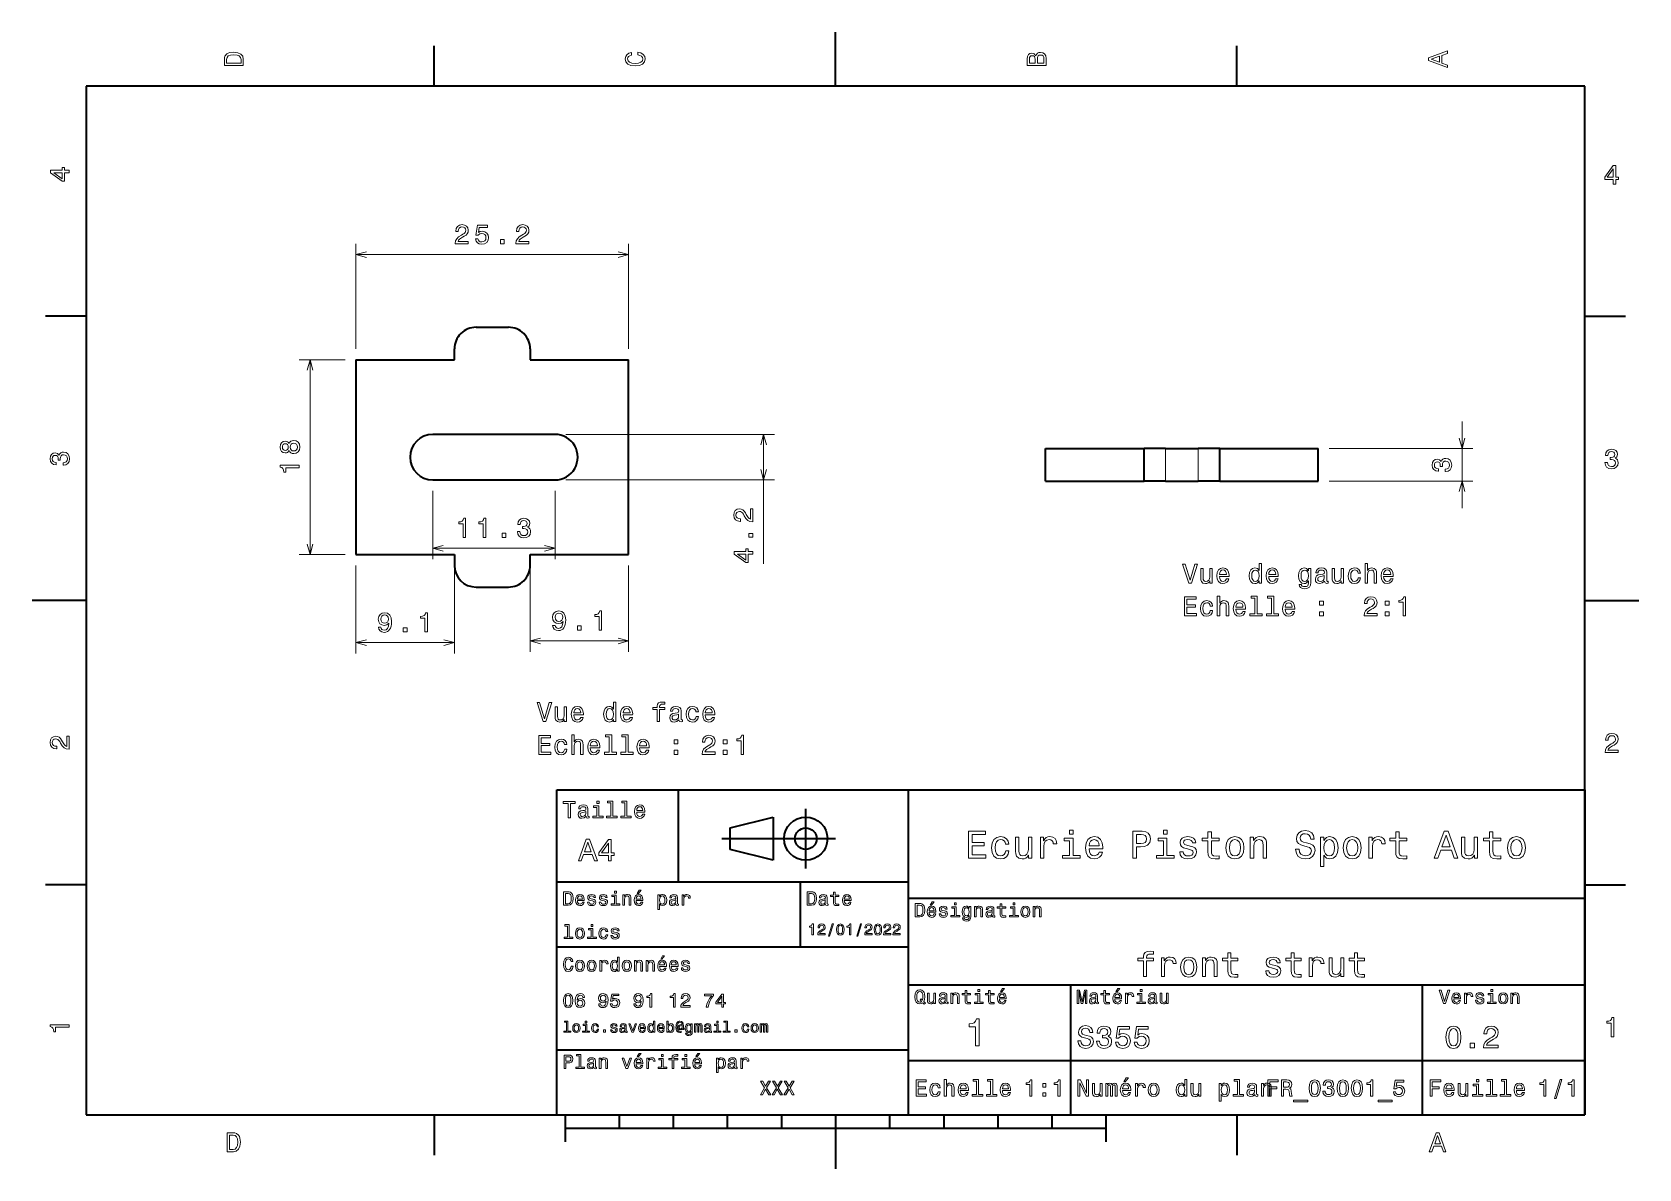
# Model space of a CAD drawing. Extents: x 0 to 297, y 0 to 210.
import ezdxf

# ---------------------------------------------------------------- set-up
doc = ezdxf.new("R2010")
doc.units = 0

msp = doc.modelspace()

# ---------------------------------------------------------------- linework, layer by layer
at = {"color": 7, "lineweight": 35, "ltscale": 0.25}
for p, q in [((148.5, 200), (148.5, 210)), ((10, 105), (0, 105)), ((287, 105), (297, 105)), ((192, 10), (192, 20)), ((148.5, 10), (148.5, 0))]:
    msp.add_line(p, q, dxfattribs=at)
at = {"color": 7, "lineweight": 35, "ltscale": 0.1875}
for p, q in [((74.300003, 200), (74.300003, 207.5)), ((222.699997, 200), (222.699997, 207.5)), ((10, 157.5), (2.5, 157.5)), ((287, 157.5), (294.5, 157.5)), ((10, 52.5), (2.5, 52.5)), ((287, 52.5), (294.5, 52.5)), ((74.300003, 10), (74.300003, 2.5)), ((222.699997, 10), (222.699997, 2.5))]:
    msp.add_line(p, q, dxfattribs=at)
at = {"color": 7, "lineweight": 35}
for p, q in [((287, 200), (10, 200)), ((10, 200), (10, 10)), ((287, 10), (287, 200)), ((59.857414, 149.482117), (59.857414, 113.482117)), ((110.257416, 113.482117), (110.257416, 149.482117)), ((96.65741, 135.682114), (74.057411, 135.682114)), ((74.057411, 127.28212), (96.65741, 127.28212)), ((97, 10), (97, 70)), ((97, 70), (287, 70)), ((162, 10), (162, 70)), ((287, 70), (287, 10)), ((127.5, 61), (148.5, 61)), ((97, 53), (162, 53)), ((162, 50), (287, 50)), ((97, 41), (162, 41)), ((162, 34), (287, 34)), ((257, 10), (257, 34)), ((97, 22), (162, 22)), ((162, 20), (287, 20)), ((10, 10), (287, 10)), ((97, 10), (287, 10)), ((98.5, 7.5), (198.5, 7.5))]:
    msp.add_line(p, q, dxfattribs=at)
at = {"color": 7, "lineweight": 13, "ltscale": 0.485816}
for p, q in [((59.857414, 151.482117), (59.857414, 170.914749)), ((110.257416, 151.482117), (110.257416, 170.914749))]:
    msp.add_line(p, q, dxfattribs=at)
at = {"color": 7, "lineweight": 13}
for p, q in [((59.857414, 168.914749), (110.257416, 168.914749)), ((51.37693, 113.482117), (51.37693, 149.482117)), ((98.65741, 135.682114), (137.211777, 135.682114)), ((135.211777, 111.774048), (135.211777, 135.682114)), ((239.728271, 133.076202), (266.312469, 133.076202)), ((98.65741, 127.28212), (137.211777, 127.28212)), ((239.728271, 127.076195), (266.312469, 127.076195)), ((74.057411, 114.658699), (96.65741, 114.658699))]:
    msp.add_line(p, q, dxfattribs=at)
at = {"color": 7, "lineweight": 35, "ltscale": 0.15}
for p, q in [((82.057419, 155.482117), (88.057419, 155.482117)), ((187.328278, 127.076195), (187.328278, 133.076202)), ((205.528275, 127.076195), (205.528275, 133.076202)), ((209.528275, 133.076202), (215.528275, 133.076202)), ((219.528275, 127.076195), (219.528275, 133.076202)), ((237.728271, 127.076195), (237.728271, 133.076202)), ((209.528275, 127.076195), (215.528275, 127.076195)), ((82.057419, 107.482117), (88.057419, 107.482117))]:
    msp.add_line(p, q, dxfattribs=at)
at = {"color": 7, "lineweight": 35, "ltscale": 0.05}
for p, q in [((78.057419, 149.482117), (78.057419, 151.482117)), ((92.057419, 151.482117), (92.057419, 149.482117)), ((78.057419, 113.482117), (78.057419, 111.482117)), ((92.057419, 111.482117), (92.057419, 113.482117))]:
    msp.add_line(p, q, dxfattribs=at)
at = {"color": 7, "lineweight": 13, "ltscale": 0.212012}
for p, q in [((57.857414, 149.482117), (49.37693, 149.482117)), ((57.857414, 113.482117), (49.37693, 113.482117))]:
    msp.add_line(p, q, dxfattribs=at)
at = {"color": 7, "lineweight": 35, "ltscale": 0.455}
for p, q in [((59.857414, 149.482117), (78.057419, 149.482117)), ((92.057419, 149.482117), (110.257416, 149.482117)), ((187.328278, 133.076202), (205.528275, 133.076202)), ((219.528275, 133.076202), (237.728271, 133.076202)), ((187.328278, 127.076195), (205.528275, 127.076195)), ((219.528275, 127.076195), (237.728271, 127.076195)), ((59.857414, 113.482117), (78.057419, 113.482117)), ((92.057419, 113.482117), (110.257416, 113.482117))]:
    msp.add_line(p, q, dxfattribs=at)
at = {"color": 7, "lineweight": 13, "ltscale": 0.4}
msp.add_line((264.312469, 122.076195), (264.312469, 138.076202), dxfattribs=at)
at = {"color": 7, "lineweight": 35, "ltscale": 0.1}
for p, q in [((209.528275, 133.076202), (205.528275, 133.076202)), ((219.528275, 133.076202), (215.528275, 133.076202)), ((209.528275, 127.076195), (205.528275, 127.076195)), ((219.528275, 127.076195), (215.528275, 127.076195)), ((129, 59), (129, 63))]:
    msp.add_line(p, q, dxfattribs=at)
at = {"color": 7, "lineweight": 13, "ltscale": 0.15}
for p, q in [((209.528275, 127.076195), (209.528275, 133.076202)), ((215.528275, 127.076195), (215.528275, 133.076202))]:
    msp.add_line(p, q, dxfattribs=at)
at = {"color": 7, "lineweight": 13, "ltscale": 0.315586}
for p, q in [((74.057411, 125.28212), (74.057411, 112.658699)), ((96.65741, 125.28212), (96.65741, 112.658699))]:
    msp.add_line(p, q, dxfattribs=at)
at = {"color": 7, "lineweight": 13, "ltscale": 0.406572}
for p, q in [((59.857414, 111.482117), (59.857414, 95.219254)), ((78.057419, 111.482117), (78.057419, 95.219254))]:
    msp.add_line(p, q, dxfattribs=at)
at = {"color": 7, "lineweight": 13, "ltscale": 0.398498}
for p, q in [((92.057419, 111.482117), (92.057419, 95.542213)), ((110.257416, 111.482117), (110.257416, 95.542213))]:
    msp.add_line(p, q, dxfattribs=at)
at = {"color": 7, "lineweight": 13, "ltscale": 0.455}
for p, q in [((59.857414, 97.219254), (78.057419, 97.219254)), ((92.057419, 97.542213), (110.257416, 97.542213))]:
    msp.add_line(p, q, dxfattribs=at)
at = {"color": 7, "lineweight": 35, "ltscale": 0.425}
msp.add_line((119.5, 53), (119.5, 70), dxfattribs=at)
at = {"color": 7, "lineweight": 35, "ltscale": 0.275}
msp.add_line((143, 55.5), (143, 66.5), dxfattribs=at)
at = {"color": 7, "lineweight": 35, "ltscale": 0.206155}
for p, q in [((129, 63), (137, 65)), ((137, 57), (129, 59))]:
    msp.add_line(p, q, dxfattribs=at)
at = {"color": 7, "lineweight": 35, "ltscale": 0.2}
msp.add_line((137, 65), (137, 57), dxfattribs=at)
at = {"color": 7, "lineweight": 35, "ltscale": 0.3}
msp.add_line((142, 41), (142, 53), dxfattribs=at)
at = {"color": 7, "lineweight": 35, "ltscale": 0.35}
msp.add_line((192, 20), (192, 34), dxfattribs=at)
at = {"color": 7, "lineweight": 35, "ltscale": 0.125}
for p, q in [((98.5, 10), (98.5, 5)), ((198.5, 10), (198.5, 5))]:
    msp.add_line(p, q, dxfattribs=at)
at = {"color": 7, "lineweight": 35, "ltscale": 0.0625}
for p, q in [((108.5, 10), (108.5, 7.5)), ((118.5, 10), (118.5, 7.5)), ((128.5, 10), (128.5, 7.5)), ((138.5, 10), (138.5, 7.5)), ((158.5, 10), (158.5, 7.5)), ((168.5, 10), (168.5, 7.5)), ((178.5, 10), (178.5, 7.5)), ((188.5, 10), (188.5, 7.5))]:
    msp.add_line(p, q, dxfattribs=at)
at = {"color": 7, "lineweight": 13}
for points in [[(35.533215, 204.994965), (35.533215, 203.829971), (39.033215, 203.829971), (39.033215, 204.994965), (38.922264, 205.544678), (38.584366, 205.953171), (38.034657, 206.205338), (37.283215, 206.296112), (36.516644, 206.215424), (36.21405, 206.114563), (35.971977, 205.973343), (35.644165, 205.56485), (35.563473, 205.297562)], [(35.951801, 204.959656), (36.027451, 205.342941), (36.259438, 205.605194), (36.672985, 205.761536), (37.283215, 205.811966), (37.873272, 205.756485), (38.286816, 205.600143), (38.533936, 205.332855), (38.614628, 204.959656), (38.614628, 204.298996), (35.951801, 204.298996)], [(111.93206, 205.817017), (112.35569, 205.716141), (112.658287, 205.549713), (112.844887, 205.317734), (112.905403, 205.045395), (112.814629, 204.71759), (112.54229, 204.460388), (112.098488, 204.28891), (111.483215, 204.233429), (110.872986, 204.28891), (110.424141, 204.455338), (110.151802, 204.71254), (110.055984, 205.045395), (110.106415, 205.287476), (110.247627, 205.494247), (110.474571, 205.655624), (110.787247, 205.766571), (110.787247, 206.245682), (110.308144, 206.094391), (109.94503, 205.832138), (109.718086, 205.474075), (109.637398, 205.045395), (109.763474, 204.510818), (110.116501, 204.10231), (110.696472, 203.840057), (111.483215, 203.749283), (112.269958, 203.840057), (112.84993, 204.10231), (113.208, 204.510818), (113.329041, 205.045395), (113.233215, 205.51442), (112.965927, 205.892654), (112.527161, 206.159943), (111.93206, 206.301163)], [(185.542007, 205.630417), (185.249496, 205.983429), (185.052811, 206.074219), (184.81073, 206.104477), (184.432495, 206.03891), (184.160156, 205.842224), (183.993729, 205.524506), (183.933212, 205.080704), (183.933212, 203.835022), (187.433212, 203.835022), (187.433212, 205.151306), (187.36261, 205.620331), (187.155838, 205.968307), (186.828018, 206.185165), (186.384216, 206.260818), (186.08667, 206.215424), (185.839554, 206.094391), (185.65799, 205.897705)], [(185.385666, 204.984879), (185.385666, 204.298996), (184.351807, 204.298996), (184.351807, 205.025223), (184.382065, 205.297562), (184.472839, 205.489197), (184.629181, 205.605194), (184.86116, 205.645538), (185.093155, 205.600143), (185.254532, 205.479111), (185.355408, 205.272339)], [(187.014618, 205.095825), (187.014618, 204.298996), (185.809296, 204.298996), (185.809296, 205.050446), (185.844589, 205.368164), (185.9505, 205.595108), (186.132065, 205.731277), (186.394302, 205.776657), (186.671692, 205.731277), (186.863327, 205.605194), (186.979324, 205.393372)], [(261.633209, 203.466858), (261.633209, 203.930847), (260.604401, 204.298996), (260.604401, 205.695969), (261.633209, 206.064133), (261.633209, 206.538193), (258.128174, 205.257217), (258.128174, 204.742798)], [(260.17572, 204.460388), (258.632477, 205), (260.17572, 205.539627)], [(6.833213, 184.02739), (6.833213, 184.481277), (5.965778, 184.481277), (5.965778, 184.98056), (5.56232, 184.98056), (5.56232, 184.481277), (3.408862, 184.481277), (3.408862, 184.022339), (5.521974, 182.489197), (5.965778, 182.489197), (5.965778, 184.02739)], [(292.277374, 181.916794), (292.731262, 181.916794), (292.731262, 182.784225), (293.23056, 182.784225), (293.23056, 183.187683), (292.731262, 183.187683), (292.731262, 185.341141), (292.272339, 185.341141), (290.739197, 183.228027), (290.739197, 182.784225), (292.277374, 182.784225)], [(291.162842, 183.187683), (292.277374, 184.756134), (292.277374, 183.187683)], [(5.56232, 182.912827), (3.993876, 184.02739), (5.56232, 184.02739)], [(78.222832, 170.914749), (80.628448, 170.914749), (80.628448, 171.348465), (78.727158, 171.348465), (78.833061, 171.585495), (79.014618, 171.782181), (79.574417, 172.140259), (79.871971, 172.29155), (80.204819, 172.508408), (80.441856, 172.760574), (80.578018, 173.058121), (80.628448, 173.396011), (80.542717, 173.819641), (80.305687, 174.152496), (79.942574, 174.364319), (79.473557, 174.439972), (78.989403, 174.354233), (78.621246, 174.117203), (78.384216, 173.738953), (78.303528, 173.239685), (78.303528, 173.169067), (78.762459, 173.169067), (78.762459, 173.209412), (78.807846, 173.552353), (78.944016, 173.80452), (79.160873, 173.965897), (79.448334, 174.021378), (79.740845, 173.970947), (79.957703, 173.844864), (80.098915, 173.648178), (80.149345, 173.401062), (80.114044, 173.169067), (80.018219, 172.972382), (79.856842, 172.800919), (79.634933, 172.649628), (79.337387, 172.488235), (78.843155, 172.175552), (78.495171, 171.842697), (78.288391, 171.43924), (78.222832, 170.929871)], [(81.938683, 171.827576), (82.049637, 171.414032), (82.296753, 171.091263), (82.659866, 170.889526), (83.12384, 170.813889), (83.633209, 170.904663), (84.031624, 171.151779), (84.283783, 171.545151), (84.379608, 172.049469), (84.293869, 172.518494), (84.051796, 172.886658), (83.673553, 173.123688), (83.184357, 173.209412), (82.806122, 173.148895), (82.513611, 172.982468), (82.654823, 173.925552), (84.187965, 173.925552), (84.187965, 174.339096), (82.316925, 174.339096), (82.039551, 172.483185), (82.443008, 172.483185), (82.735512, 172.72023), (83.108711, 172.805954), (83.43148, 172.750488), (83.678596, 172.589096), (83.834938, 172.34198), (83.890411, 172.024261), (83.834938, 171.706543), (83.673553, 171.459412), (83.426437, 171.30307), (83.108711, 171.247604), (82.841423, 171.282898), (82.634651, 171.398895), (82.483353, 171.58046), (82.4077, 171.827576)], [(89.430901, 170.914749), (91.836517, 170.914749), (91.836517, 171.348465), (89.935226, 171.348465), (90.04113, 171.585495), (90.222687, 171.782181), (90.782486, 172.140259), (91.08004, 172.29155), (91.412888, 172.508408), (91.649925, 172.760574), (91.786087, 173.058121), (91.836517, 173.396011), (91.750786, 173.819641), (91.513756, 174.152496), (91.150642, 174.364319), (90.681625, 174.439972), (90.197472, 174.354233), (89.829315, 174.117203), (89.592285, 173.738953), (89.511597, 173.239685), (89.511597, 173.169067), (89.970528, 173.169067), (89.970528, 173.209412), (90.015915, 173.552353), (90.152084, 173.80452), (90.368942, 173.965897), (90.656403, 174.021378), (90.948914, 173.970947), (91.165771, 173.844864), (91.306984, 173.648178), (91.357414, 173.401062), (91.322113, 173.169067), (91.226288, 172.972382), (91.064911, 172.800919), (90.843002, 172.649628), (90.545456, 172.488235), (90.051224, 172.175552), (89.703239, 171.842697), (89.49646, 171.43924), (89.430901, 170.929871)], [(86.577446, 170.914749), (87.273407, 170.914749), (87.273407, 171.666183), (86.577446, 171.666183)], [(47.490765, 132.724762), (47.631973, 132.46756), (47.828659, 132.291046), (48.075779, 132.180099), (48.373329, 132.144791), (48.822174, 132.225494), (49.170158, 132.457474), (49.392059, 132.835724), (49.477795, 133.350128), (49.392059, 133.859497), (49.170158, 134.237732), (48.822174, 134.469727), (48.373329, 134.555466), (48.075779, 134.515106), (47.828659, 134.40921), (47.631973, 134.227646), (47.490765, 133.975494), (47.369728, 134.177216), (47.2033, 134.31842), (47.001572, 134.40416), (46.754452, 134.434418), (46.396385, 134.353729), (46.108921, 134.141922), (45.922321, 133.798981), (45.851715, 133.350128), (45.922321, 132.89624), (46.108921, 132.553299), (46.396385, 132.336441), (46.754452, 132.260788), (47.001572, 132.286011), (47.2033, 132.371735)], [(46.7948, 132.739899), (46.572899, 132.780243), (46.401428, 132.901276), (46.295517, 133.092926), (46.255173, 133.350128), (46.295517, 133.602295), (46.401428, 133.79393), (46.572899, 133.914978), (46.7948, 133.960358), (47.021744, 133.914978), (47.198257, 133.79393), (47.314251, 133.602295), (47.349556, 133.350128), (47.309208, 133.092926), (47.198257, 132.901276), (47.021744, 132.780243)], [(48.363243, 132.628952), (48.095951, 132.674332), (47.894222, 132.820587), (47.7631, 133.047531), (47.717709, 133.350128), (47.7631, 133.647675), (47.894222, 133.874619), (48.095951, 134.020874), (48.363243, 134.071304), (48.650707, 134.020874), (48.867565, 133.874619), (49.008774, 133.647675), (49.054165, 133.350128), (49.008774, 133.047531), (48.867565, 132.820587), (48.650707, 132.674332)], [(5.73379, 129.979111), (5.769093, 129.979111), (6.253242, 130.059799), (6.616354, 130.296829), (6.848343, 130.670029), (6.934078, 131.164276), (6.848343, 131.688766), (6.626441, 132.082138), (6.273415, 132.334305), (5.819525, 132.425079), (5.521974, 132.384735), (5.279899, 132.273788), (5.0933, 132.092224), (4.957133, 131.850143), (4.684798, 132.177963), (4.251081, 132.293961), (3.857709, 132.218307), (3.560158, 132.00145), (3.373559, 131.648422), (3.307997, 131.164276), (3.388689, 130.710388), (3.610591, 130.362396), (3.963617, 130.135452), (4.432637, 130.059799), (4.46794, 130.059799), (4.46794, 130.508652), (4.145173, 130.548996), (3.913184, 130.680115), (3.771974, 130.891937), (3.721542, 131.189484), (3.761888, 131.451736), (3.867795, 131.643372), (4.039265, 131.759369), (4.271254, 131.804764), (4.518372, 131.759369), (4.684798, 131.638336), (4.785663, 131.426514), (4.815922, 131.139053), (4.810879, 130.942368), (5.209294, 130.942368), (5.199208, 131.189484), (5.244596, 131.507217), (5.365634, 131.744247), (5.56232, 131.885452), (5.819525, 131.935883), (6.112032, 131.880417), (6.328891, 131.734161), (6.465058, 131.502167), (6.510447, 131.194534), (6.460014, 130.876801), (6.308718, 130.644821), (6.066643, 130.498566), (5.73379, 130.443085)], [(261.213043, 128.805298), (261.248352, 128.805298), (261.732483, 128.885986), (262.095612, 129.123032), (262.327606, 129.496216), (262.41333, 129.990463), (262.327606, 130.514954), (262.105713, 130.908325), (261.752686, 131.160492), (261.298767, 131.251266), (261.001221, 131.210922), (260.759155, 131.099976), (260.572571, 130.918411), (260.436401, 130.676346), (260.164063, 131.00415), (259.730347, 131.120148), (259.336975, 131.044495), (259.039429, 130.827637), (258.852814, 130.474609), (258.787262, 129.990463), (258.86795, 129.536575), (259.089844, 129.188583), (259.442871, 128.961639), (259.911896, 128.885986), (259.947205, 128.885986), (259.947205, 129.334839), (259.62442, 129.375183), (259.392456, 129.506317), (259.251221, 129.718124), (259.200806, 130.015671), (259.24115, 130.277924), (259.347046, 130.469574), (259.518524, 130.585556), (259.750519, 130.630951), (259.99762, 130.585556), (260.164063, 130.464523), (260.264923, 130.252701), (260.295166, 129.96524), (260.290131, 129.768555), (260.688538, 129.768555), (260.678467, 130.015671), (260.723846, 130.333405), (260.844879, 130.570435), (261.041565, 130.711639), (261.298767, 130.76207), (261.591278, 130.706604), (261.808136, 130.560349), (261.944305, 130.328354), (261.989685, 130.020721), (261.93927, 129.703003), (261.787964, 129.471008), (261.545898, 129.324753), (261.213043, 129.269272)], [(290.729126, 130.51622), (290.729126, 130.480911), (290.809814, 129.996765), (291.046844, 129.633652), (291.420044, 129.401657), (291.914276, 129.315933), (292.438782, 129.401657), (292.832153, 129.623566), (293.08429, 129.976593), (293.175079, 130.430481), (293.134735, 130.728027), (293.023773, 130.970108), (292.842224, 131.156708), (292.600159, 131.292877), (292.927948, 131.565216), (293.043945, 131.998932), (292.968292, 132.392303), (292.751434, 132.68985), (292.398407, 132.87645), (291.914276, 132.942017), (291.460388, 132.861313), (291.112396, 132.63942), (290.885468, 132.286392), (290.809814, 131.817368), (290.809814, 131.782074), (291.258636, 131.782074), (291.299011, 132.104828), (291.430115, 132.336823), (291.641937, 132.478027), (291.939484, 132.528473), (292.201721, 132.488113), (292.393372, 132.382217), (292.509369, 132.210739), (292.554749, 131.97876), (292.509369, 131.731628), (292.388336, 131.565216), (292.176514, 131.46434), (291.889069, 131.434082), (291.692383, 131.439133), (291.692383, 131.04071), (291.939484, 131.050797), (292.257202, 131.005417), (292.494232, 130.884369), (292.635468, 130.687683), (292.685883, 130.430481), (292.630402, 130.13797), (292.484161, 129.921112), (292.252167, 129.784943), (291.944519, 129.739563), (291.626801, 129.789993), (291.394806, 129.941284), (291.248566, 130.183365), (291.193085, 130.51622)], [(49.37693, 129.523331), (49.37693, 129.982269), (45.851715, 129.982269), (45.851715, 129.639328), (46.159351, 129.548538), (46.366123, 129.366989), (46.48716, 129.089615), (46.527508, 128.706329), (46.885574, 128.706329), (46.885574, 129.523331)], [(133.211777, 119.533554), (133.211777, 121.939178), (132.778061, 121.939178), (132.778061, 120.03788), (132.541031, 120.143784), (132.344345, 120.325348), (131.986267, 120.885147), (131.834976, 121.182693), (131.618118, 121.515549), (131.365967, 121.752579), (131.068405, 121.888748), (130.730499, 121.939178), (130.306885, 121.853439), (129.97403, 121.616409), (129.762207, 121.253296), (129.686554, 120.784279), (129.772293, 120.300125), (130.009338, 119.931976), (130.387573, 119.694939), (130.886841, 119.61425), (130.957458, 119.61425), (130.957458, 120.073181), (130.917114, 120.073181), (130.574158, 120.118576), (130.322006, 120.254738), (130.160614, 120.471596), (130.105148, 120.759064), (130.155579, 121.051567), (130.281662, 121.268433), (130.478348, 121.409637), (130.725464, 121.460068), (130.957458, 121.424767), (131.154144, 121.328949), (131.325607, 121.167564), (131.476898, 120.945663), (131.63829, 120.648109), (131.950974, 120.153877), (132.283813, 119.805893), (132.687286, 119.599121), (133.196655, 119.533554)], [(79.662598, 116.658699), (80.121536, 116.658699), (80.121536, 120.183914), (79.778595, 120.183914), (79.68782, 119.876282), (79.506264, 119.66951), (79.228882, 119.54847), (78.845596, 119.508125), (78.845596, 119.150055), (79.662598, 119.150055)], [(83.398621, 116.658699), (83.857559, 116.658699), (83.857559, 120.183914), (83.514618, 120.183914), (83.423843, 119.876282), (83.242287, 119.66951), (82.964905, 119.54847), (82.581619, 119.508125), (82.581619, 119.150055), (83.398621, 119.150055)], [(89.690552, 117.758125), (89.690552, 117.722824), (89.771248, 117.23867), (90.008278, 116.875557), (90.381477, 116.64357), (90.875717, 116.557831), (91.400208, 116.64357), (91.793579, 116.865471), (92.045746, 117.218498), (92.13652, 117.672386), (92.096176, 117.96994), (91.985229, 118.212013), (91.803665, 118.398613), (91.561592, 118.534782), (91.889404, 118.807114), (92.005402, 119.240829), (91.929749, 119.634201), (91.712891, 119.931755), (91.359863, 120.118355), (90.875717, 120.183914), (90.421822, 120.103226), (90.073837, 119.881317), (89.846893, 119.528297), (89.771248, 119.059273), (89.771248, 119.023972), (90.220093, 119.023972), (90.260437, 119.346741), (90.391563, 119.578728), (90.603378, 119.71994), (90.900932, 119.77037), (91.163177, 119.730026), (91.35482, 119.624115), (91.470818, 119.452644), (91.516205, 119.220657), (91.470818, 118.973541), (91.349777, 118.807114), (91.137962, 118.706253), (90.850494, 118.675995), (90.653809, 118.68103), (90.653809, 118.282616), (90.900932, 118.292709), (91.218658, 118.247314), (91.455688, 118.126282), (91.596893, 117.929596), (91.647324, 117.672386), (91.59185, 117.379883), (91.445602, 117.163025), (91.213608, 117.026855), (90.905975, 116.981461), (90.588249, 117.031898), (90.356262, 117.183197), (90.210007, 117.42527), (90.154533, 117.758125)], [(86.877441, 116.658699), (87.57341, 116.658699), (87.57341, 117.410141), (86.877441, 117.410141)], [(133.211777, 116.680099), (133.211777, 117.376068), (132.460327, 117.376068), (132.460327, 116.680099)], [(133.211777, 113.569435), (133.211777, 114.023331), (132.344345, 114.023331), (132.344345, 114.522606), (131.940887, 114.522606), (131.940887, 114.023331), (129.787415, 114.023331), (129.787415, 113.564392), (131.900543, 112.03125), (132.344345, 112.03125), (132.344345, 113.569435)], [(131.940887, 112.45488), (130.372437, 113.569435), (131.940887, 113.569435)], [(214.923813, 111.724609), (214.04628, 108.744064), (213.143555, 111.724609), (212.664444, 111.724609), (213.794128, 108.219566), (214.298447, 108.219566), (215.402908, 111.724609)], [(218.126251, 110.92778), (217.682449, 110.92778), (217.682449, 109.36438), (217.632019, 109.001266), (217.485764, 108.739021), (217.25882, 108.577637), (216.961273, 108.527206), (216.724243, 108.567551), (216.572937, 108.688583), (216.487213, 108.895355), (216.467041, 109.187866), (216.467041, 110.92778), (216.023224, 110.92778), (216.023224, 109.147522), (216.038361, 108.789452), (216.134186, 108.491898), (216.426697, 108.219566), (216.895706, 108.123749), (217.147873, 108.15905), (217.364731, 108.249825), (217.551331, 108.406166), (217.702621, 108.63311), (217.702621, 108.219566), (218.126251, 108.219566)], [(219.462708, 109.445068), (221.23793, 109.445068), (221.242966, 109.65184), (221.162277, 110.231812), (220.940384, 110.665535), (220.587357, 110.92778), (220.118332, 111.023598), (219.659393, 110.922737), (219.306366, 110.640312), (219.079422, 110.181381), (218.998734, 109.576195), (219.074387, 108.955879), (219.301331, 108.501984), (219.649307, 108.219566), (220.10321, 108.123749), (220.496582, 108.189308), (220.819336, 108.360779), (221.056366, 108.63311), (221.192535, 108.996223), (220.753784, 108.996223), (220.662994, 108.794495), (220.531876, 108.643196), (220.158676, 108.522163), (219.871216, 108.577637), (219.654358, 108.75415), (219.513138, 109.041611), (219.462708, 109.429939)], [(219.462708, 109.818268), (219.518188, 110.166252), (219.654358, 110.423454), (219.86113, 110.579796), (220.133469, 110.635269), (220.400757, 110.579796), (220.607529, 110.423454), (220.733612, 110.166252), (220.778992, 109.818268)], [(226.810699, 108.638153), (226.810699, 108.219566), (227.254501, 108.219566), (227.254501, 111.840607), (226.815735, 111.840607), (226.815735, 110.514236), (226.477844, 110.897522), (226.271072, 110.988297), (226.034042, 111.023598), (225.605362, 110.922737), (225.272507, 110.640312), (225.055649, 110.186424), (224.980011, 109.576195), (225.055649, 108.965965), (225.272507, 108.507027), (225.605362, 108.219566), (226.034042, 108.123749), (226.271072, 108.15905), (226.48288, 108.249825)], [(226.10968, 110.625183), (226.402191, 110.554581), (226.6241, 110.357895), (226.755219, 110.030083), (226.805649, 109.576195), (226.755219, 109.117264), (226.6241, 108.789452), (226.402191, 108.587723), (226.10968, 108.522163), (225.832306, 108.587723), (225.620499, 108.789452), (225.479279, 109.122307), (225.433899, 109.576195), (225.479279, 110.02504), (225.620499, 110.352852), (225.832306, 110.554581)], [(228.570786, 109.445068), (230.345993, 109.445068), (230.351044, 109.65184), (230.270355, 110.231812), (230.048447, 110.665535), (229.695419, 110.92778), (229.22641, 111.023598), (228.767471, 110.922737), (228.414444, 110.640312), (228.1875, 110.181381), (228.106812, 109.576195), (228.182449, 108.955879), (228.409393, 108.501984), (228.757385, 108.219566), (229.211273, 108.123749), (229.604645, 108.189308), (229.927414, 108.360779), (230.164444, 108.63311), (230.300613, 108.996223), (229.861847, 108.996223), (229.771072, 108.794495), (229.639954, 108.643196), (229.266754, 108.522163), (228.979279, 108.577637), (228.762421, 108.75415), (228.621216, 109.041611), (228.570786, 109.429939)], [(228.570786, 109.818268), (228.626251, 110.166252), (228.762421, 110.423454), (228.969193, 110.579796), (229.241531, 110.635269), (229.50882, 110.579796), (229.715591, 110.423454), (229.841675, 110.166252), (229.88707, 109.818268)], [(236.362564, 108.340607), (236.362564, 110.92778), (235.938934, 110.92778), (235.938934, 110.489021), (235.590958, 110.887436), (235.379135, 110.988297), (235.142105, 111.023598), (234.71344, 110.922737), (234.380585, 110.640312), (234.163727, 110.186424), (234.088074, 109.576195), (234.163727, 108.960922), (234.380585, 108.507027), (234.71344, 108.219566), (235.142105, 108.123749), (235.384186, 108.15905), (235.585907, 108.249825), (235.938934, 108.63311), (235.938934, 108.249825), (235.89859, 107.947235), (235.787643, 107.73037), (235.575821, 107.604294), (235.258102, 107.558907), (234.980728, 107.589165), (234.784042, 107.66481), (234.668045, 107.795937), (234.632751, 107.97245), (234.204071, 107.97245), (234.204071, 107.952278), (234.269623, 107.629509), (234.471359, 107.387436), (234.794128, 107.231094), (235.23288, 107.175621), (235.757385, 107.251266), (236.105362, 107.463081), (236.302048, 107.831238)], [(234.547012, 109.576195), (234.592392, 110.02504), (234.728561, 110.357895), (234.940384, 110.554581), (235.222809, 110.625183), (235.520355, 110.554581), (235.742249, 110.357895), (235.878418, 110.02504), (235.928848, 109.576195), (235.878418, 109.117264), (235.742249, 108.789452), (235.520355, 108.587723), (235.222809, 108.522163), (234.940384, 108.587723), (234.728561, 108.789452), (234.592392, 109.122307)], [(238.899307, 108.572594), (238.899307, 108.557465), (238.92453, 108.385994), (239.000183, 108.264954), (239.317902, 108.169136), (239.565018, 108.20948), (239.565018, 108.552422), (239.459106, 108.537292), (239.317902, 108.602852), (239.292679, 108.804581), (239.292679, 110.206596), (239.232162, 110.564667), (239.055649, 110.816826), (238.748016, 110.968124), (238.314301, 111.023598), (237.890671, 110.963081), (237.577988, 110.791611), (237.381302, 110.524323), (237.315735, 110.171295), (237.315735, 110.141037), (237.714157, 110.141037), (237.749451, 110.352852), (237.860413, 110.50415), (238.041962, 110.594925), (238.299164, 110.630226), (238.546295, 110.605011), (238.722794, 110.529366), (238.828705, 110.398239), (238.864014, 110.216682), (238.843842, 110.004868), (238.763153, 109.898964), (238.561417, 109.848526), (238.183167, 109.808182), (237.749451, 109.717407), (237.441818, 109.556023), (237.260269, 109.303864), (237.204788, 108.930664), (237.255219, 108.597809), (237.41156, 108.350693), (237.663727, 108.194351), (238.011703, 108.138878), (238.480728, 108.244781)], [(242.414444, 110.92778), (241.970642, 110.92778), (241.970642, 109.36438), (241.920212, 109.001266), (241.773956, 108.739021), (241.547012, 108.577637), (241.249451, 108.527206), (241.012421, 108.567551), (240.86113, 108.688583), (240.775391, 108.895355), (240.755219, 109.187866), (240.755219, 110.92778), (240.311417, 110.92778), (240.311417, 109.147522), (240.326538, 108.789452), (240.422363, 108.491898), (240.714874, 108.219566), (241.183899, 108.123749), (241.43605, 108.15905), (241.652908, 108.249825), (241.839508, 108.406166), (241.990814, 108.63311), (241.990814, 108.219566), (242.414444, 108.219566)], [(245.087357, 110.030083), (245.526108, 110.030083), (245.435333, 110.43354), (245.218475, 110.751266), (244.880585, 110.947952), (244.441818, 111.023598), (243.957672, 110.922737), (243.589508, 110.640312), (243.357529, 110.181381), (243.276825, 109.566109), (243.352478, 108.955879), (243.579422, 108.501984), (243.9375, 108.219566), (244.426697, 108.123749), (244.860413, 108.199394), (245.198303, 108.411209), (245.430298, 108.744064), (245.531158, 109.187866), (245.107529, 109.187866), (245.031876, 108.905449), (244.890671, 108.693626), (244.688934, 108.562508), (244.441818, 108.522163), (244.134186, 108.587723), (243.912277, 108.789452), (243.776108, 109.117264), (243.730728, 109.581238), (243.776108, 110.035126), (243.917328, 110.362938), (244.144272, 110.564667), (244.441818, 110.635269), (244.704071, 110.589882), (244.900757, 110.473892), (245.031876, 110.282249)], [(246.39859, 108.219566), (246.842392, 108.219566), (246.842392, 109.782967), (246.887787, 110.141037), (247.034027, 110.403282), (247.260986, 110.564667), (247.563568, 110.625183), (247.805649, 110.574753), (247.95694, 110.438583), (248.032593, 110.211639), (248.057816, 109.90905), (248.057816, 108.219566), (248.501617, 108.219566), (248.501617, 109.999825), (248.481445, 110.357895), (248.390656, 110.655449), (248.093109, 110.92778), (247.629135, 111.023598), (247.376984, 110.988297), (247.160126, 110.892479), (246.978561, 110.74118), (246.842392, 110.534409), (246.842392, 111.840607), (246.39859, 111.840607)], [(249.822937, 109.445068), (251.59816, 109.445068), (251.603195, 109.65184), (251.522507, 110.231812), (251.300598, 110.665535), (250.947571, 110.92778), (250.478561, 111.023598), (250.019623, 110.922737), (249.666595, 110.640312), (249.439651, 110.181381), (249.358963, 109.576195), (249.434616, 108.955879), (249.66156, 108.501984), (250.009537, 108.219566), (250.463425, 108.123749), (250.856812, 108.189308), (251.179565, 108.360779), (251.416595, 108.63311), (251.552765, 108.996223), (251.114014, 108.996223), (251.023224, 108.794495), (250.892105, 108.643196), (250.518906, 108.522163), (250.231445, 108.577637), (250.014587, 108.75415), (249.873367, 109.041611), (249.822937, 109.429939)], [(249.822937, 109.818268), (249.878418, 110.166252), (250.014587, 110.423454), (250.221359, 110.579796), (250.493683, 110.635269), (250.760986, 110.579796), (250.967758, 110.423454), (251.093842, 110.166252), (251.139221, 109.818268)], [(238.848877, 109.167694), (238.788361, 108.905449), (238.626984, 108.703712), (238.384903, 108.572594), (238.087357, 108.527206), (237.895706, 108.552422), (237.759537, 108.63311), (237.673813, 108.774323), (237.64859, 108.971008), (237.668762, 109.147522), (237.749451, 109.273598), (238.07222, 109.41481), (238.480728, 109.475327), (238.848877, 109.596367)], [(212.987213, 102.172737), (215.206223, 102.172737), (215.206223, 102.596367), (213.451187, 102.596367), (213.451187, 103.781525), (215.014587, 103.781525), (215.014587, 104.200111), (213.451187, 104.200111), (213.451187, 105.249107), (215.165878, 105.249107), (215.165878, 105.672737), (212.987213, 105.672737)], [(217.763138, 103.983253), (218.201904, 103.983253), (218.11113, 104.386711), (217.894272, 104.704437), (217.556366, 104.901123), (217.117615, 104.976768), (216.633469, 104.875908), (216.265305, 104.593483), (216.033325, 104.134552), (215.952621, 103.519279), (216.028275, 102.90905), (216.255219, 102.455154), (216.613281, 102.172737), (217.102478, 102.07692), (217.536194, 102.152565), (217.8741, 102.36438), (218.106079, 102.697235), (218.206955, 103.141037), (217.783325, 103.141037), (217.707672, 102.85862), (217.566452, 102.646797), (217.364731, 102.515678), (217.117615, 102.475334), (216.809982, 102.540894), (216.588074, 102.742622), (216.451904, 103.070435), (216.406509, 103.534409), (216.451904, 103.988297), (216.593109, 104.316109), (216.820068, 104.517838), (217.117615, 104.58844), (217.379852, 104.543053), (217.576538, 104.427063), (217.707672, 104.23542)], [(219.074387, 102.172737), (219.518188, 102.172737), (219.518188, 103.736137), (219.563583, 104.094208), (219.709824, 104.356453), (219.936783, 104.517838), (220.239365, 104.578354), (220.481445, 104.527924), (220.632736, 104.391754), (220.708389, 104.16481), (220.733612, 103.862221), (220.733612, 102.172737), (221.177414, 102.172737), (221.177414, 103.952995), (221.157242, 104.311066), (221.066452, 104.60862), (220.768906, 104.880951), (220.304932, 104.976768), (220.052765, 104.941467), (219.835907, 104.84565), (219.654358, 104.694351), (219.518188, 104.487579), (219.518188, 105.793777), (219.074387, 105.793777)], [(222.498734, 103.398239), (224.273956, 103.398239), (224.278992, 103.605011), (224.198303, 104.184982), (223.976395, 104.618706), (223.623383, 104.880951), (223.154358, 104.976768), (222.695419, 104.875908), (222.342392, 104.593483), (222.115448, 104.134552), (222.03476, 103.529366), (222.110413, 102.90905), (222.337357, 102.455154), (222.685333, 102.172737), (223.139221, 102.07692), (223.532593, 102.142479), (223.855362, 102.31395), (224.092392, 102.586281), (224.228561, 102.949394), (223.789795, 102.949394), (223.69902, 102.747665), (223.567902, 102.596367), (223.194702, 102.475334), (222.907242, 102.530807), (222.690384, 102.707321), (222.549164, 102.994781), (222.498734, 103.38311)], [(222.498734, 103.771439), (222.554214, 104.119423), (222.690384, 104.376625), (222.897156, 104.532967), (223.169479, 104.58844), (223.436783, 104.532967), (223.643555, 104.376625), (223.769623, 104.119423), (223.815018, 103.771439)], [(226.028992, 105.420578), (226.028992, 102.545937), (225.116165, 102.545937), (225.116165, 102.172737), (227.380585, 102.172737), (227.380585, 102.545937), (226.472794, 102.545937), (226.472794, 105.793777), (225.333023, 105.793777), (225.333023, 105.420578)], [(229.065018, 105.420578), (229.065018, 102.545937), (228.152191, 102.545937), (228.152191, 102.172737), (230.416595, 102.172737), (230.416595, 102.545937), (229.50882, 102.545937), (229.50882, 105.793777), (228.369049, 105.793777), (228.369049, 105.420578)], [(231.606812, 103.398239), (233.382019, 103.398239), (233.38707, 103.605011), (233.306366, 104.184982), (233.084473, 104.618706), (232.731445, 104.880951), (232.262421, 104.976768), (231.803497, 104.875908), (231.45047, 104.593483), (231.223526, 104.134552), (231.142822, 103.529366), (231.218475, 102.90905), (231.445419, 102.455154), (231.793411, 102.172737), (232.247299, 102.07692), (232.640671, 102.142479), (232.96344, 102.31395), (233.20047, 102.586281), (233.336639, 102.949394), (232.897873, 102.949394), (232.807098, 102.747665), (232.675964, 102.596367), (232.302765, 102.475334), (232.015305, 102.530807), (231.798447, 102.707321), (231.657242, 102.994781), (231.606812, 103.38311)], [(231.606812, 103.771439), (231.662277, 104.119423), (231.798447, 104.376625), (232.005219, 104.532967), (232.277557, 104.58844), (232.544846, 104.532967), (232.751617, 104.376625), (232.877701, 104.119423), (232.923096, 103.771439)], [(237.986481, 104.129509), (238.682449, 104.129509), (238.682449, 104.880951), (237.986481, 104.880951)], [(246.21199, 102.172737), (248.617615, 102.172737), (248.617615, 102.606453), (246.716309, 102.606453), (246.82222, 102.843483), (247.003784, 103.040169), (247.563568, 103.398239), (247.86113, 103.549538), (248.19397, 103.766396), (248.431015, 104.018555), (248.567169, 104.316109), (248.617615, 104.654007), (248.531876, 105.077637), (248.294846, 105.410492), (247.931732, 105.622307), (247.462708, 105.697952), (246.978561, 105.612221), (246.610413, 105.375183), (246.373383, 104.996948), (246.292679, 104.497665), (246.292679, 104.427063), (246.751617, 104.427063), (246.751617, 104.467407), (246.796997, 104.810349), (246.933167, 105.062508), (247.150024, 105.223892), (247.4375, 105.279366), (247.730011, 105.228935), (247.946869, 105.102852), (248.088074, 104.906166), (248.138504, 104.65905), (248.103195, 104.427063), (248.007385, 104.230377), (247.845993, 104.058907), (247.624084, 103.907608), (247.326538, 103.746223), (246.832306, 103.43354), (246.484329, 103.100693), (246.277557, 102.697235), (246.21199, 102.187866)], [(250.130585, 104.129509), (250.826538, 104.129509), (250.826538, 104.880951), (250.130585, 104.880951)], [(253.423798, 102.172737), (253.882736, 102.172737), (253.882736, 105.697952), (253.539795, 105.697952), (253.44902, 105.39032), (253.267456, 105.183548), (252.990082, 105.062508), (252.606796, 105.022163), (252.606796, 104.664093), (253.423798, 104.664093)], [(64.011017, 100.086685), (64.086662, 99.688278), (64.303528, 99.380638), (64.646461, 99.188995), (65.100357, 99.118393), (65.397903, 99.153687), (65.665192, 99.244469), (65.892143, 99.40081), (66.083786, 99.622711), (66.235077, 99.900085), (66.346031, 100.243027), (66.411591, 100.636398), (66.436813, 101.090286), (66.351074, 101.801392), (66.103958, 102.320839), (65.710587, 102.633514), (65.170959, 102.744469), (64.67672, 102.653687), (64.303528, 102.411621), (64.061447, 102.038422), (63.980759, 101.569397), (64.061447, 101.085251), (64.298477, 100.717087), (64.651505, 100.485107), (65.100357, 100.409454), (65.574417, 100.50528), (65.932487, 100.797783), (65.851791, 100.237984), (65.690414, 99.839569), (65.443291, 99.602539), (65.1054, 99.526886), (64.843147, 99.562195), (64.651505, 99.673141), (64.525429, 99.849655), (64.474991, 100.086685)], [(64.469948, 101.57444), (64.520386, 101.887115), (64.661591, 102.134239), (64.883499, 102.290581), (65.170959, 102.346054), (65.468506, 102.290581), (65.695457, 102.134239), (65.836662, 101.892166), (65.892143, 101.579483), (65.836662, 101.261765), (65.695457, 101.024734), (65.46347, 100.878479), (65.15583, 100.828049), (64.878448, 100.878479), (64.661591, 101.024734), (64.520386, 101.256714)], [(72.602661, 99.219254), (73.061592, 99.219254), (73.061592, 102.744469), (72.718658, 102.744469), (72.627876, 102.436829), (72.44632, 102.230057), (72.168945, 102.109024), (71.78566, 102.06868), (71.78566, 101.710609), (72.602661, 101.710609)], [(96.211014, 100.409653), (96.286667, 100.01123), (96.503525, 99.703598), (96.846466, 99.511955), (97.300354, 99.441345), (97.5979, 99.476654), (97.865189, 99.567429), (98.09214, 99.72377), (98.283783, 99.945671), (98.435074, 100.223053), (98.546028, 100.565994), (98.611588, 100.959366), (98.63681, 101.413254), (98.551071, 102.124344), (98.303955, 102.643799), (97.910583, 102.956482), (97.370956, 103.067429), (96.876724, 102.976654), (96.503525, 102.734573), (96.261444, 102.361374), (96.180756, 101.892357), (96.261444, 101.408203), (96.498474, 101.040054), (96.851501, 100.80806), (97.300354, 100.732414), (97.774414, 100.828232), (98.132484, 101.120743), (98.051788, 100.560944), (97.890411, 100.162529), (97.643295, 99.925499), (97.305389, 99.849854), (97.043152, 99.885155), (96.851501, 99.996109), (96.725418, 100.172615), (96.674988, 100.409653)], [(96.669952, 101.8974), (96.720383, 102.210083), (96.861588, 102.457199), (97.083496, 102.613541), (97.370956, 102.669014), (97.668503, 102.613541), (97.895447, 102.457199), (98.036667, 102.215118), (98.09214, 101.902443), (98.036667, 101.584717), (97.895447, 101.347687), (97.663467, 101.201431), (97.355827, 101.151001), (97.078445, 101.201431), (96.861588, 101.347687), (96.720383, 101.579681)], [(104.802658, 99.542213), (105.261589, 99.542213), (105.261589, 103.067429), (104.918655, 103.067429), (104.827873, 102.759796), (104.646317, 102.553024), (104.368942, 102.431984), (103.985657, 102.391632), (103.985657, 102.033569), (104.802658, 102.033569)], [(237.986481, 102.172737), (238.682449, 102.172737), (238.682449, 102.924179), (237.986481, 102.924179)], [(250.130585, 102.172737), (250.826538, 102.172737), (250.826538, 102.924179), (250.130585, 102.924179)], [(68.609436, 99.219254), (69.305397, 99.219254), (69.305397, 99.970695), (68.609436, 99.970695)], [(100.809433, 99.542213), (101.505394, 99.542213), (101.505394, 100.293655), (100.809433, 100.293655)], [(95.584465, 86.130531), (94.706947, 83.149986), (93.804207, 86.130531), (93.325104, 86.130531), (94.454788, 82.625488), (94.959106, 82.625488), (96.063576, 86.130531)], [(107.471359, 83.044075), (107.471359, 82.625488), (107.915161, 82.625488), (107.915161, 86.246529), (107.476395, 86.246529), (107.476395, 84.920158), (107.138504, 85.303444), (106.931732, 85.394218), (106.694702, 85.42952), (106.266022, 85.328659), (105.933174, 85.046234), (105.716309, 84.592346), (105.640663, 83.982117), (105.716309, 83.371887), (105.933174, 82.912949), (106.266022, 82.625488), (106.694702, 82.529671), (106.931732, 82.564972), (107.143547, 82.655746)], [(115.530434, 84.864685), (115.530434, 82.625488), (115.974243, 82.625488), (115.974243, 84.864685), (116.98288, 84.864685), (116.98288, 85.24292), (115.974243, 85.24292), (115.974243, 85.409348), (116.009537, 85.611076), (116.125534, 85.747246), (116.32222, 85.827934), (116.604645, 85.8582), (116.98288, 85.838028), (116.98288, 86.221313), (116.503777, 86.246529), (116.070061, 86.201134), (115.767464, 86.064972), (115.585907, 85.827934), (115.530434, 85.490044), (115.530434, 85.24292), (114.718475, 85.24292), (114.718475, 84.864685)], [(98.786919, 85.333702), (98.343109, 85.333702), (98.343109, 83.770302), (98.292679, 83.407188), (98.146423, 83.144943), (97.919479, 82.983559), (97.621933, 82.933128), (97.384903, 82.973473), (97.233604, 83.094505), (97.147865, 83.301277), (97.127693, 83.593788), (97.127693, 85.333702), (96.683891, 85.333702), (96.683891, 83.553444), (96.69902, 83.195374), (96.794846, 82.89782), (97.087349, 82.625488), (97.556366, 82.529671), (97.808533, 82.564972), (98.025391, 82.655746), (98.21199, 82.812088), (98.363289, 83.039032), (98.363289, 82.625488), (98.786919, 82.625488)], [(100.123375, 83.85099), (101.89859, 83.85099), (101.903633, 84.057762), (101.822937, 84.637733), (101.601036, 85.071457), (101.248016, 85.333702), (100.778992, 85.42952), (100.320061, 85.328659), (99.967033, 85.046234), (99.740089, 84.587303), (99.659393, 83.982117), (99.735046, 83.361801), (99.96199, 82.907906), (100.309975, 82.625488), (100.763863, 82.529671), (101.157234, 82.59523), (101.480003, 82.766701), (101.717033, 83.039032), (101.853203, 83.402145), (101.414436, 83.402145), (101.323662, 83.200417), (101.192535, 83.049118), (100.819336, 82.928085), (100.531876, 82.983559), (100.315018, 83.160072), (100.173805, 83.447533), (100.123375, 83.835861)], [(100.123375, 84.22419), (100.178848, 84.572174), (100.315018, 84.829376), (100.52179, 84.985718), (100.794121, 85.041191), (101.061417, 84.985718), (101.268188, 84.829376), (101.394264, 84.572174), (101.439651, 84.22419)], [(106.770348, 85.031105), (107.062851, 84.960503), (107.28476, 84.763817), (107.415878, 84.436005), (107.466309, 83.982117), (107.415878, 83.523186), (107.28476, 83.195374), (107.062851, 82.993645), (106.770348, 82.928085), (106.492966, 82.993645), (106.281151, 83.195374), (106.139946, 83.528229), (106.094551, 83.982117), (106.139946, 84.430962), (106.281151, 84.758774), (106.492966, 84.960503)], [(109.231445, 83.85099), (111.00666, 83.85099), (111.011703, 84.057762), (110.931007, 84.637733), (110.709106, 85.071457), (110.356079, 85.333702), (109.887062, 85.42952), (109.428131, 85.328659), (109.075104, 85.046234), (108.84816, 84.587303), (108.767464, 83.982117), (108.843117, 83.361801), (109.070061, 82.907906), (109.418045, 82.625488), (109.871933, 82.529671), (110.265305, 82.59523), (110.588074, 82.766701), (110.825104, 83.039032), (110.961273, 83.402145), (110.522507, 83.402145), (110.431732, 83.200417), (110.300606, 83.049118), (109.927406, 82.928085), (109.639946, 82.983559), (109.42308, 83.160072), (109.281876, 83.447533), (109.231445, 83.835861)], [(109.231445, 84.22419), (109.286919, 84.572174), (109.42308, 84.829376), (109.629852, 84.985718), (109.902191, 85.041191), (110.169479, 84.985718), (110.376251, 84.829376), (110.502335, 84.572174), (110.547722, 84.22419)], [(119.559975, 82.978516), (119.559975, 82.963387), (119.58519, 82.791916), (119.660835, 82.670876), (119.978561, 82.575058), (120.225677, 82.615402), (120.225677, 82.958344), (120.119766, 82.943214), (119.978561, 83.008774), (119.953346, 83.210503), (119.953346, 84.612518), (119.892822, 84.970589), (119.716309, 85.222748), (119.408676, 85.374046), (118.97496, 85.42952), (118.551331, 85.369003), (118.238647, 85.197533), (118.041962, 84.930244), (117.976395, 84.577217), (117.976395, 84.546959), (118.374817, 84.546959), (118.410118, 84.758774), (118.521065, 84.910072), (118.702621, 85.000847), (118.959831, 85.036148), (119.206947, 85.010933), (119.383461, 84.935287), (119.489365, 84.804161), (119.524673, 84.622604), (119.504501, 84.410789), (119.423805, 84.304886), (119.222076, 84.254448), (118.843834, 84.214104), (118.410118, 84.123329), (118.102478, 83.961945), (117.920921, 83.709785), (117.865448, 83.336586), (117.915878, 83.003731), (118.07222, 82.756615), (118.324379, 82.600273), (118.672363, 82.5448), (119.141388, 82.650703)], [(119.509537, 83.573616), (119.44902, 83.311371), (119.287636, 83.109634), (119.045563, 82.978516), (118.748016, 82.933128), (118.556366, 82.958344), (118.420204, 83.039032), (118.334473, 83.180244), (118.30925, 83.37693), (118.329422, 83.553444), (118.410118, 83.67952), (118.73288, 83.820732), (119.141388, 83.881248), (119.509537, 84.002289)], [(122.71199, 84.436005), (123.150749, 84.436005), (123.059967, 84.839462), (122.843109, 85.157188), (122.505219, 85.353874), (122.066452, 85.42952), (121.582306, 85.328659), (121.214149, 85.046234), (120.982162, 84.587303), (120.901474, 83.972031), (120.977119, 83.361801), (121.204063, 82.907906), (121.562134, 82.625488), (122.051331, 82.529671), (122.485046, 82.605316), (122.822937, 82.817131), (123.054932, 83.149986), (123.155792, 83.593788), (122.732162, 83.593788), (122.656509, 83.311371), (122.515305, 83.099548), (122.313576, 82.96843), (122.066452, 82.928085), (121.75882, 82.993645), (121.536919, 83.195374), (121.400749, 83.523186), (121.355362, 83.98716), (121.400749, 84.441048), (121.541962, 84.76886), (121.768906, 84.970589), (122.066452, 85.041191), (122.328705, 84.995804), (122.525391, 84.879814), (122.656509, 84.688171)], [(124.41156, 83.85099), (126.186768, 83.85099), (126.191818, 84.057762), (126.111122, 84.637733), (125.889221, 85.071457), (125.536194, 85.333702), (125.067177, 85.42952), (124.608246, 85.328659), (124.255219, 85.046234), (124.028275, 84.587303), (123.947578, 83.982117), (124.023224, 83.361801), (124.250168, 82.907906), (124.59816, 82.625488), (125.052048, 82.529671), (125.445419, 82.59523), (125.768188, 82.766701), (126.005219, 83.039032), (126.141388, 83.402145), (125.702621, 83.402145), (125.611847, 83.200417), (125.480721, 83.049118), (125.107521, 82.928085), (124.820053, 82.983559), (124.603195, 83.160072), (124.46199, 83.447533), (124.41156, 83.835861)], [(124.41156, 84.22419), (124.467033, 84.572174), (124.603195, 84.829376), (124.809967, 84.985718), (125.082306, 85.041191), (125.349594, 84.985718), (125.556366, 84.829376), (125.682449, 84.572174), (125.727837, 84.22419)], [(99.735046, 76.578659), (100.178848, 76.578659), (100.178848, 78.142059), (100.224236, 78.50013), (100.370491, 78.762375), (100.597435, 78.923759), (100.900032, 78.984276), (101.142105, 78.933846), (101.293404, 78.797676), (101.369049, 78.570732), (101.394264, 78.268143), (101.394264, 76.578659), (101.838074, 76.578659), (101.838074, 78.358917), (101.817894, 78.716988), (101.727119, 79.014542), (101.429565, 79.286873), (100.965591, 79.38269), (100.713432, 79.347389), (100.496574, 79.251572), (100.315018, 79.100273), (100.178848, 78.893501), (100.178848, 80.199699), (99.735046, 80.199699)], [(106.689651, 79.8265), (106.689651, 76.951859), (105.776833, 76.951859), (105.776833, 76.578659), (108.041237, 76.578659), (108.041237, 76.951859), (107.133461, 76.951859), (107.133461, 80.199699), (105.99369, 80.199699), (105.99369, 79.8265)], [(109.725677, 79.8265), (109.725677, 76.951859), (108.812851, 76.951859), (108.812851, 76.578659), (111.077263, 76.578659), (111.077263, 76.951859), (110.169479, 76.951859), (110.169479, 80.199699), (109.029709, 80.199699), (109.029709, 79.8265)], [(290.76947, 76.916786), (293.175079, 76.916786), (293.175079, 77.350502), (291.273773, 77.350502), (291.3797, 77.587532), (291.561249, 77.784218), (292.121033, 78.142288), (292.418579, 78.293587), (292.751434, 78.510445), (292.988464, 78.762604), (293.124634, 79.060158), (293.175079, 79.398056), (293.089355, 79.821686), (292.852325, 80.154541), (292.489197, 80.366356), (292.020172, 80.442001), (291.536041, 80.35627), (291.167877, 80.119232), (290.930847, 79.740997), (290.850159, 79.241714), (290.850159, 79.171112), (291.309082, 79.171112), (291.309082, 79.211456), (291.354462, 79.554398), (291.490631, 79.806557), (291.707489, 79.967941), (291.994965, 80.023415), (292.287476, 79.972984), (292.504333, 79.846901), (292.645538, 79.650215), (292.695984, 79.403099), (292.660675, 79.171112), (292.56485, 78.974426), (292.403473, 78.802956), (292.181549, 78.651657), (291.884003, 78.490273), (291.389771, 78.177589), (291.041779, 77.844742), (290.835022, 77.441284), (290.76947, 76.931915)], [(6.833213, 77.519447), (6.833213, 79.925072), (6.399496, 79.925072), (6.399496, 78.023773), (6.162464, 78.129684), (5.965778, 78.311241), (5.607709, 78.871033), (5.456412, 79.168587), (5.239553, 79.501442), (4.987392, 79.738472), (4.689842, 79.874641), (4.351945, 79.925072), (3.928314, 79.839333), (3.595461, 79.602303), (3.383646, 79.239189), (3.307997, 78.770172), (3.393732, 78.286018), (3.630764, 77.91787), (4.009006, 77.680832), (4.508286, 77.600143), (4.578891, 77.600143), (4.578891, 78.059074), (4.538545, 78.059074), (4.195605, 78.104462), (3.943444, 78.240631), (3.782061, 78.457489), (3.726585, 78.744957), (3.777017, 79.03746), (3.903098, 79.254318), (4.099784, 79.395531), (4.346902, 79.445961), (4.578891, 79.41066), (4.775577, 79.314842), (4.947046, 79.153458), (5.098343, 78.931557), (5.259727, 78.634003), (5.572406, 78.139771), (5.90526, 77.791786), (6.308718, 77.585014), (6.818084, 77.519447)], [(93.647865, 76.578659), (95.86689, 76.578659), (95.86689, 77.002289), (94.111847, 77.002289), (94.111847, 78.187447), (95.675247, 78.187447), (95.675247, 78.606033), (94.111847, 78.606033), (94.111847, 79.655029), (95.826546, 79.655029), (95.826546, 80.078659), (93.647865, 80.078659)], [(98.423805, 78.389175), (98.862564, 78.389175), (98.77179, 78.792633), (98.554932, 79.110359), (98.217033, 79.307045), (97.778275, 79.38269), (97.294121, 79.28183), (96.925964, 78.999405), (96.693977, 78.540474), (96.613289, 77.925201), (96.688934, 77.314972), (96.915878, 76.861076), (97.273949, 76.578659), (97.763145, 76.482841), (98.196861, 76.558487), (98.53476, 76.770302), (98.766747, 77.103157), (98.867607, 77.546959), (98.443977, 77.546959), (98.368332, 77.264542), (98.227119, 77.052719), (98.025391, 76.9216), (97.778275, 76.881256), (97.470634, 76.946815), (97.248734, 77.148544), (97.112564, 77.476357), (97.067177, 77.940331), (97.112564, 78.394218), (97.253777, 78.722031), (97.480721, 78.923759), (97.778275, 78.994362), (98.04052, 78.948975), (98.237206, 78.832985), (98.368332, 78.641342)], [(103.159393, 77.804161), (104.934616, 77.804161), (104.939651, 78.010933), (104.858963, 78.590904), (104.637062, 79.024628), (104.284035, 79.286873), (103.815018, 79.38269), (103.356079, 79.28183), (103.003052, 78.999405), (102.776108, 78.540474), (102.695419, 77.935287), (102.771065, 77.314972), (102.998016, 76.861076), (103.345993, 76.578659), (103.799889, 76.482841), (104.19326, 76.548401), (104.516022, 76.719872), (104.753052, 76.992203), (104.889221, 77.355316), (104.450462, 77.355316), (104.35968, 77.153587), (104.228561, 77.002289), (103.855362, 76.881256), (103.567894, 76.936729), (103.351036, 77.113243), (103.209831, 77.400703), (103.159393, 77.789032)], [(103.159393, 78.177361), (103.214874, 78.525345), (103.351036, 78.782547), (103.557808, 78.938889), (103.830147, 78.994362), (104.097435, 78.938889), (104.304207, 78.782547), (104.43029, 78.525345), (104.475677, 78.177361)], [(112.267464, 77.804161), (114.042679, 77.804161), (114.047722, 78.010933), (113.967033, 78.590904), (113.745132, 79.024628), (113.392105, 79.286873), (112.92308, 79.38269), (112.464149, 79.28183), (112.11113, 78.999405), (111.884178, 78.540474), (111.80349, 77.935287), (111.879135, 77.314972), (112.106079, 76.861076), (112.454063, 76.578659), (112.907959, 76.482841), (113.301331, 76.548401), (113.624092, 76.719872), (113.86113, 76.992203), (113.997292, 77.355316), (113.558533, 77.355316), (113.467751, 77.153587), (113.336632, 77.002289), (112.963432, 76.881256), (112.675964, 76.936729), (112.459106, 77.113243), (112.317902, 77.400703), (112.267464, 77.789032)], [(112.267464, 78.177361), (112.322937, 78.525345), (112.459106, 78.782547), (112.665878, 78.938889), (112.938217, 78.994362), (113.205505, 78.938889), (113.412277, 78.782547), (113.538361, 78.525345), (113.583748, 78.177361)], [(118.647148, 78.535431), (119.343109, 78.535431), (119.343109, 79.286873), (118.647148, 79.286873)], [(118.647148, 76.578659), (119.343109, 76.578659), (119.343109, 77.330101), (118.647148, 77.330101)], [(123.836624, 76.578659), (126.242249, 76.578659), (126.242249, 77.012375), (124.34095, 77.012375), (124.446854, 77.249405), (124.628418, 77.446091), (125.188217, 77.804161), (125.485764, 77.95546), (125.818619, 78.172318), (126.055649, 78.424484), (126.191818, 78.722031), (126.242249, 79.059929), (126.156509, 79.483559), (125.919479, 79.816414), (125.556366, 80.028229), (125.087349, 80.103874), (124.603195, 80.018143), (124.235046, 79.781105), (123.998009, 79.40287), (123.91732, 78.903587), (123.91732, 78.832985), (124.376251, 78.832985), (124.376251, 78.873329), (124.421646, 79.21627), (124.557808, 79.46843), (124.774666, 79.629814), (125.062134, 79.685287), (125.354645, 79.634857), (125.571503, 79.508774), (125.712708, 79.312088), (125.763138, 79.064972), (125.727837, 78.832985), (125.632019, 78.636299), (125.470634, 78.464828), (125.248734, 78.31353), (124.95118, 78.152145), (124.456947, 77.839462), (124.108963, 77.506615), (123.902191, 77.103157), (123.836624, 76.593788)], [(127.755219, 78.535431), (128.451172, 78.535431), (128.451172, 79.286873), (127.755219, 79.286873)], [(127.755219, 76.578659), (128.451172, 76.578659), (128.451172, 77.330101), (127.755219, 77.330101)], [(131.048447, 76.578659), (131.50737, 76.578659), (131.50737, 80.103874), (131.164429, 80.103874), (131.073654, 79.796242), (130.892105, 79.589462), (130.614716, 79.46843), (130.231445, 79.428085), (130.231445, 79.070015), (131.048447, 79.070015)], [(99.102303, 64.837173), (99.5, 64.837173), (99.5, 67.47406), (100.407784, 67.47406), (100.407784, 67.837173), (98.190201, 67.837173), (98.190201, 67.47406), (99.102303, 67.47406)], [(102.387611, 65.139771), (102.387611, 65.126801), (102.409225, 64.979828), (102.47406, 64.876076), (102.746399, 64.793945), (102.958214, 64.828529), (102.958214, 65.122475), (102.867432, 65.109505), (102.746399, 65.165703), (102.724785, 65.338615), (102.724785, 66.540344), (102.672913, 66.84726), (102.521614, 67.0634), (102.257927, 67.193085), (101.886169, 67.240631), (101.523056, 67.188759), (101.255043, 67.041786), (101.086456, 66.812675), (101.030258, 66.510086), (101.030258, 66.484146), (101.371758, 66.484146), (101.402016, 66.665703), (101.497116, 66.795387), (101.65274, 66.873199), (101.873199, 66.903458), (102.085014, 66.881844), (102.236313, 66.817001), (102.327087, 66.704605), (102.357346, 66.548988), (102.340057, 66.367432), (102.270897, 66.276657), (102.097984, 66.233429), (101.773773, 66.198845), (101.402016, 66.121033), (101.138329, 65.982704), (100.982712, 65.766571), (100.935158, 65.446686), (100.978386, 65.161385), (101.112389, 64.949562), (101.328529, 64.815559), (101.626801, 64.768013), (102.028816, 64.858788)], [(102.344383, 65.649857), (102.292511, 65.425072), (102.154182, 65.252159), (101.946686, 65.139771), (101.691643, 65.100861), (101.527374, 65.122475), (101.41066, 65.191643), (101.337173, 65.312675), (101.315559, 65.481262), (101.332855, 65.632561), (101.402016, 65.740631), (101.678673, 65.861671), (102.028816, 65.913544), (102.344383, 66.017288)], [(104.773773, 65.157059), (104.773773, 67.080688), (103.796829, 67.080688), (103.796829, 66.756485), (104.393372, 66.756485), (104.393372, 65.157059), (103.615273, 65.157059), (103.615273, 64.837173), (105.560516, 64.837173), (105.560516, 65.157059)], [(104.786743, 67.940918), (104.384727, 67.940918), (104.384727, 67.508644), (104.786743, 67.508644)], [(106.969742, 67.621033), (106.969742, 65.157059), (106.187317, 65.157059), (106.187317, 64.837173), (108.128242, 64.837173), (108.128242, 65.157059), (107.350143, 65.157059), (107.350143, 67.940918), (106.373199, 67.940918), (106.373199, 67.621033)], [(109.572044, 67.621033), (109.572044, 65.157059), (108.789627, 65.157059), (108.789627, 64.837173), (110.730545, 64.837173), (110.730545, 65.157059), (109.952454, 65.157059), (109.952454, 67.940918), (108.975502, 67.940918), (108.975502, 67.621033)], [(111.750717, 65.887604), (113.272339, 65.887604), (113.276657, 66.064842), (113.207497, 66.561958), (113.017288, 66.933716), (112.714699, 67.158501), (112.312683, 67.240631), (111.919312, 67.154175), (111.616714, 66.912102), (111.422188, 66.51873), (111.353027, 66), (111.41787, 65.4683), (111.612396, 65.079247), (111.91066, 64.837173), (112.299713, 64.755043), (112.636887, 64.811234), (112.913544, 64.958214), (113.116714, 65.191643), (113.233429, 65.502876), (112.857346, 65.502876), (112.779541, 65.329971), (112.667145, 65.200287), (112.34726, 65.096542), (112.100868, 65.144089), (111.914986, 65.295387), (111.793945, 65.541786), (111.750717, 65.874634)], [(111.750717, 66.207489), (111.798271, 66.50576), (111.914986, 66.726219), (112.092216, 66.860229), (112.325653, 66.907776), (112.554756, 66.860229), (112.731987, 66.726219), (112.840057, 66.50576), (112.878967, 66.207489)], [(173.109512, 57.381123), (176.279541, 57.381123), (176.279541, 57.986309), (173.772339, 57.986309), (173.772339, 59.679394), (176.005768, 59.679394), (176.005768, 60.277374), (173.772339, 60.277374), (173.772339, 61.775936), (176.221893, 61.775936), (176.221893, 62.381123), (173.109512, 62.381123)], [(192.439484, 62.554031), (191.769455, 62.554031), (191.769455, 61.833572), (192.439484, 61.833572)], [(203.462524, 57.381123), (204.125351, 57.381123), (204.125351, 59.492073), (204.860229, 59.492073), (205.602295, 59.528095), (206.193085, 59.780258), (206.574921, 60.270172), (206.704605, 60.940201), (206.603745, 61.559795), (206.315552, 62.013687), (205.840057, 62.287464), (205.191635, 62.381123), (203.462524, 62.381123)], [(209.788177, 62.554031), (209.118149, 62.554031), (209.118149, 61.833572), (209.788177, 61.833572)], [(234.20462, 59.030979), (233.548996, 59.030979), (233.693085, 58.267288), (234.053314, 57.70533), (234.608078, 57.366714), (235.357361, 57.244236), (236.099426, 57.359509), (236.654175, 57.67651), (237.007202, 58.17363), (237.136902, 58.82925), (237.028824, 59.420029), (236.726227, 59.801872), (236.236313, 60.054031), (235.580704, 60.241352), (235.018738, 60.378242), (234.651306, 60.536743), (234.442368, 60.767288), (234.377533, 61.127522), (234.442368, 61.451729), (234.629684, 61.696686), (234.917877, 61.862389), (235.314133, 61.920029), (235.71759, 61.84798), (236.034592, 61.653458), (236.24353, 61.32925), (236.344391, 60.889767), (237, 60.889767), (237, 60.904179), (236.884735, 61.581409), (236.546112, 62.085732), (236.01297, 62.402737), (235.292511, 62.510807), (234.644104, 62.402737), (234.139771, 62.100143), (233.815567, 61.631844), (233.700287, 61.026657), (233.793961, 60.486309), (234.067734, 60.118874), (234.5, 59.873917), (235.09079, 59.6866), (235.674362, 59.520893), (236.113831, 59.362389), (236.380402, 59.131844), (236.47406, 58.757202), (236.387619, 58.375359), (236.164276, 58.087173), (235.825653, 57.907059), (235.386169, 57.849422), (234.896255, 57.928673), (234.521622, 58.159222), (234.283875, 58.533859)], [(259.175781, 57.381123), (259.838623, 57.381123), (260.364563, 58.850864), (262.360229, 58.850864), (262.886169, 57.381123), (263.563416, 57.381123), (261.733429, 62.388329), (260.998566, 62.388329)], [(100.982712, 56.9049), (101.51297, 56.9049), (101.933716, 58.080692), (103.530258, 58.080692), (103.951012, 56.9049), (104.492798, 56.9049), (103.028816, 60.910664), (102.440926, 60.910664)], [(102.118156, 58.570606), (102.734871, 60.334293), (103.351585, 58.570606)], [(106.521614, 56.9049), (107.040344, 56.9049), (107.040344, 57.896255), (107.610954, 57.896255), (107.610954, 58.357349), (107.040344, 58.357349), (107.040344, 60.818443), (106.515854, 60.818443), (104.763687, 58.403458), (104.763687, 57.896255), (106.521614, 57.896255)], [(105.247841, 58.357349), (106.521614, 60.149857), (106.521614, 58.357349)], [(179.932281, 59.967579), (180.559082, 59.967579), (180.429398, 60.543945), (180.119598, 60.997837), (179.636887, 61.278816), (179.010086, 61.386887), (178.318436, 61.242794), (177.792511, 60.839336), (177.46109, 60.183716), (177.345825, 59.304752), (177.453888, 58.432995), (177.778091, 57.78458), (178.289627, 57.381123), (178.988464, 57.244236), (179.608063, 57.352303), (180.090775, 57.6549), (180.42218, 58.130402), (180.566284, 58.764408), (179.96109, 58.764408), (179.853027, 58.36095), (179.651291, 58.058357), (179.363113, 57.871037), (179.010086, 57.8134), (178.570602, 57.907059), (178.253601, 58.195244), (178.059082, 58.663544), (177.994232, 59.326366), (178.059082, 59.974781), (178.260803, 60.443081), (178.585007, 60.731266), (179.010086, 60.83213), (179.38472, 60.767288), (179.66571, 60.601585), (179.853027, 60.327808)], [(184.788177, 61.25), (184.154175, 61.25), (184.154175, 59.016571), (184.082123, 58.497837), (183.873199, 58.123196), (183.548996, 57.892651), (183.123917, 57.820602), (182.785294, 57.878242), (182.569168, 58.051151), (182.446686, 58.346542), (182.417862, 58.764408), (182.417862, 61.25), (181.783859, 61.25), (181.783859, 58.706772), (181.805481, 58.195244), (181.942368, 57.770172), (182.360229, 57.381123), (183.030258, 57.244236), (183.390488, 57.294666), (183.700287, 57.424351), (183.966858, 57.647694), (184.182999, 57.971901), (184.182999, 57.381123), (184.788177, 57.381123)], [(186.380402, 57.381123), (187.014404, 57.381123), (187.014404, 59.592937), (187.079254, 60.12608), (187.273773, 60.507923), (187.590775, 60.738472), (188.015854, 60.817722), (188.332855, 60.767288), (188.570602, 60.623199), (188.714691, 60.378242), (188.765121, 60.046829), (189.406342, 60.046829), (189.319885, 60.630402), (189.082123, 61.048271), (188.685883, 61.30043), (188.145538, 61.386887), (187.778091, 61.32925), (187.46109, 61.185158), (187.180115, 60.940201), (186.956772, 60.608788), (186.956772, 61.25), (186.380402, 61.25)], [(192.417862, 57.914265), (192.417862, 61.120316), (190.789627, 61.120316), (190.789627, 60.579971), (191.783859, 60.579971), (191.783859, 57.914265), (190.48703, 57.914265), (190.48703, 57.381123), (193.729111, 57.381123), (193.729111, 57.914265)], [(195.37175, 59.131844), (197.907776, 59.131844), (197.914978, 59.427231), (197.799713, 60.255764), (197.482712, 60.875359), (196.978378, 61.25), (196.30835, 61.386887), (195.65274, 61.242794), (195.148407, 60.839336), (194.824203, 60.183716), (194.708923, 59.319164), (194.817001, 58.432995), (195.141205, 57.78458), (195.638321, 57.381123), (196.286743, 57.244236), (196.848694, 57.337894), (197.309799, 57.582851), (197.648407, 57.971901), (197.842941, 58.490631), (197.216141, 58.490631), (197.086456, 58.20245), (196.899139, 57.986309), (196.365997, 57.8134), (195.955322, 57.892651), (195.645538, 58.14481), (195.443802, 58.555473), (195.37175, 59.110229)], [(195.37175, 59.664986), (195.451004, 60.162102), (195.645538, 60.529537), (195.940918, 60.75288), (196.329971, 60.83213), (196.711807, 60.75288), (197.007202, 60.529537), (197.187317, 60.162102), (197.252167, 59.664986)], [(205.01152, 61.76873), (205.443802, 61.725502), (205.760803, 61.588615), (205.94812, 61.336452), (206.01297, 60.940201), (205.940918, 60.522331), (205.746399, 60.270172), (205.414978, 60.140488), (204.96109, 60.104465), (204.125351, 60.104465), (204.125351, 61.76873)], [(209.766571, 57.914265), (209.766571, 61.120316), (208.138321, 61.120316), (208.138321, 60.579971), (209.132568, 60.579971), (209.132568, 57.914265), (207.835724, 57.914265), (207.835724, 57.381123), (211.077805, 57.381123), (211.077805, 57.914265)], [(214.060516, 59.636166), (213.44812, 59.780258), (212.994232, 59.945965), (212.842941, 60.28458), (212.886169, 60.522331), (213.03746, 60.695244), (213.282425, 60.803314), (213.635437, 60.846542), (213.97406, 60.803314), (214.240631, 60.67363), (214.413544, 60.479107), (214.485596, 60.219738), (215.105194, 60.219738), (215.105194, 60.23415), (214.997116, 60.70245), (214.701721, 61.069885), (214.240631, 61.30043), (213.635437, 61.386887), (213.023056, 61.30043), (212.57637, 61.062679), (212.29538, 60.709652), (212.208939, 60.262966), (212.273773, 59.830688), (212.475494, 59.528095), (212.806915, 59.311958), (213.289627, 59.16066), (213.995682, 58.987751), (214.427948, 58.807636), (214.543228, 58.663544), (214.586456, 58.447407), (214.521606, 58.180836), (214.348694, 57.979107), (214.067719, 57.849422), (213.693085, 57.806194), (213.296829, 57.849422), (213.008636, 58.000721), (212.814117, 58.245674), (212.734863, 58.584293), (212.122482, 58.584293), (212.223343, 58.007923), (212.518738, 57.590057), (212.98703, 57.337894), (213.635437, 57.244236), (214.312683, 57.337894), (214.809799, 57.590057), (215.112396, 57.993515), (215.220459, 58.519451), (215.141205, 58.973343), (214.917862, 59.283138), (214.55043, 59.484871)], [(217.353027, 60.579971), (217.353027, 58.64193), (217.396255, 58.015129), (217.597992, 57.582851), (218.001434, 57.330688), (218.685883, 57.244236), (219.43515, 57.280258), (219.43515, 57.827808), (218.887604, 57.78458), (218.390488, 57.842216), (218.123917, 58.022331), (218.008652, 58.324928), (217.98703, 58.75), (217.98703, 60.579971), (219.43515, 60.579971), (219.43515, 61.120316), (217.98703, 61.120316), (217.98703, 62.251438), (217.353027, 62.251438), (217.353027, 61.120316), (216.257935, 61.120316), (216.257935, 60.579971)], [(220.65274, 59.311958), (220.768005, 58.432995), (221.099426, 57.78458), (221.625366, 57.381123), (222.331421, 57.244236), (223.030258, 57.381123), (223.556198, 57.777374), (223.887604, 58.425793), (224.010086, 59.311958), (223.887604, 60.190922), (223.556198, 60.846542), (223.030258, 61.242794), (222.331421, 61.386887), (221.625366, 61.242794), (221.099426, 60.839336), (220.768005, 60.190922)], [(221.301147, 59.319164), (221.365997, 59.967579), (221.567719, 60.435879), (221.891937, 60.72406), (222.331421, 60.824928), (222.763687, 60.72406), (223.087891, 60.443081), (223.289627, 59.967579), (223.361679, 59.319164), (223.289627, 58.663544), (223.087891, 58.188038), (222.763687, 57.899853), (222.331421, 57.806194), (221.891937, 57.899853), (221.567719, 58.188038), (221.365997, 58.663544)], [(225.177246, 57.381123), (225.811249, 57.381123), (225.811249, 59.614552), (225.876083, 60.12608), (226.085022, 60.500717), (226.409225, 60.731266), (226.841507, 60.817722), (227.187317, 60.745674), (227.403458, 60.551151), (227.511536, 60.226944), (227.547546, 59.794666), (227.547546, 57.381123), (228.181564, 57.381123), (228.181564, 59.924351), (228.15274, 60.435879), (228.023056, 60.86095), (227.597992, 61.25), (226.935165, 61.386887), (226.567719, 61.336452), (226.257935, 61.199566), (225.991364, 60.969017), (225.782425, 60.659222), (225.782425, 61.25), (225.177246, 61.25)], [(238.786743, 60.652016), (238.786743, 61.25), (238.15274, 61.25), (238.15274, 55.882565), (238.786743, 55.882565), (238.786743, 57.971901), (239.010101, 57.633286), (239.262253, 57.409943), (239.896271, 57.244236), (240.50145, 57.381123), (240.976959, 57.791786), (241.286743, 58.440201), (241.402023, 59.319164), (241.286743, 60.190922), (240.976959, 60.839336), (240.50145, 61.242794), (239.896271, 61.386887), (239.550446, 61.343658), (239.255051, 61.206772), (239.002899, 60.976223)], [(239.788193, 57.8134), (239.363129, 57.907059), (239.053314, 58.195244), (238.858795, 58.663544), (238.793945, 59.319164), (238.858795, 59.967579), (239.053314, 60.435879), (239.363129, 60.716858), (239.788193, 60.817722), (240.177246, 60.716858), (240.48703, 60.428673), (240.681564, 59.960373), (240.753601, 59.319164), (240.681564, 58.67075), (240.48703, 58.195244), (240.177246, 57.907059)], [(242.338623, 59.311958), (242.453888, 58.432995), (242.785309, 57.78458), (243.311249, 57.381123), (244.017303, 57.244236), (244.716141, 57.381123), (245.242081, 57.777374), (245.573486, 58.425793), (245.695969, 59.311958), (245.573486, 60.190922), (245.242081, 60.846542), (244.716141, 61.242794), (244.017303, 61.386887), (243.311249, 61.242794), (242.785309, 60.839336), (242.453888, 60.190922)], [(242.98703, 59.319164), (243.05188, 59.967579), (243.253601, 60.435879), (243.57782, 60.72406), (244.017303, 60.824928), (244.449585, 60.72406), (244.773773, 60.443081), (244.97551, 59.967579), (245.047546, 59.319164), (244.97551, 58.663544), (244.773773, 58.188038), (244.449585, 57.899853), (244.017303, 57.806194), (243.57782, 57.899853), (243.253601, 58.188038), (243.05188, 58.663544)], [(247.100861, 57.381123), (247.734863, 57.381123), (247.734863, 59.592937), (247.799713, 60.12608), (247.994232, 60.507923), (248.311249, 60.738472), (248.736313, 60.817722), (249.053314, 60.767288), (249.291077, 60.623199), (249.435165, 60.378242), (249.485596, 60.046829), (250.126801, 60.046829), (250.040344, 60.630402), (249.802597, 61.048271), (249.406342, 61.30043), (248.865997, 61.386887), (248.498566, 61.32925), (248.181549, 61.185158), (247.900574, 60.940201), (247.677246, 60.608788), (247.677246, 61.25), (247.100861, 61.25)], [(252.05043, 60.579971), (252.05043, 58.64193), (252.093658, 58.015129), (252.29538, 57.582851), (252.698853, 57.330688), (253.383286, 57.244236), (254.132568, 57.280258), (254.132568, 57.827808), (253.585022, 57.78458), (253.087891, 57.842216), (252.82132, 58.022331), (252.706055, 58.324928), (252.684448, 58.75), (252.684448, 60.579971), (254.132568, 60.579971), (254.132568, 61.120316), (252.684448, 61.120316), (252.684448, 62.251438), (252.05043, 62.251438), (252.05043, 61.120316), (250.955322, 61.120316), (250.955322, 60.579971)], [(260.595093, 59.463257), (261.365997, 61.667866), (262.136902, 59.463257)], [(267.194519, 61.25), (266.560516, 61.25), (266.560516, 59.016571), (266.488464, 58.497837), (266.279541, 58.123196), (265.955322, 57.892651), (265.530243, 57.820602), (265.19165, 57.878242), (264.975494, 58.051151), (264.853027, 58.346542), (264.824219, 58.764408), (264.824219, 61.25), (264.190186, 61.25), (264.190186, 58.706772), (264.211792, 58.195244), (264.348694, 57.770172), (264.766571, 57.381123), (265.436584, 57.244236), (265.796814, 57.294666), (266.106628, 57.424351), (266.373199, 57.647694), (266.589325, 57.971901), (266.589325, 57.381123), (267.194519, 57.381123)], [(269.399109, 60.579971), (269.399109, 58.64193), (269.442352, 58.015129), (269.644073, 57.582851), (270.047546, 57.330688), (270.731995, 57.244236), (271.481262, 57.280258), (271.481262, 57.827808), (270.933716, 57.78458), (270.436584, 57.842216), (270.170013, 58.022331), (270.054749, 58.324928), (270.033142, 58.75), (270.033142, 60.579971), (271.481262, 60.579971), (271.481262, 61.120316), (270.033142, 61.120316), (270.033142, 62.251438), (269.399109, 62.251438), (269.399109, 61.120316), (268.304016, 61.120316), (268.304016, 60.579971)], [(272.698853, 59.311958), (272.814117, 58.432995), (273.145508, 57.78458), (273.671448, 57.381123), (274.377502, 57.244236), (275.076355, 57.381123), (275.602295, 57.777374), (275.933716, 58.425793), (276.056183, 59.311958), (275.933716, 60.190922), (275.602295, 60.846542), (275.076355, 61.242794), (274.377502, 61.386887), (273.671448, 61.242794), (273.145508, 60.839336), (272.814117, 60.190922)], [(273.34726, 59.319164), (273.412109, 59.967579), (273.613831, 60.435879), (273.938019, 60.72406), (274.377502, 60.824928), (274.809784, 60.72406), (275.134003, 60.443081), (275.335724, 59.967579), (275.407776, 59.319164), (275.335724, 58.663544), (275.134003, 58.188038), (274.809784, 57.899853), (274.377502, 57.806194), (273.938019, 57.899853), (273.613831, 58.188038), (273.412109, 58.663544)], [(99.080688, 51.190563), (98.248558, 51.190563), (98.248558, 48.690563), (99.080688, 48.690563), (99.473343, 48.769814), (99.765129, 49.011169), (99.945244, 49.40382), (100.010086, 49.940563), (99.952446, 50.488113), (99.880402, 50.70425), (99.779541, 50.877163), (99.487755, 51.111313), (99.296829, 51.168949)], [(99.055473, 50.891571), (99.329254, 50.837536), (99.516571, 50.671829), (99.628242, 50.376442), (99.664268, 49.940563), (99.624641, 49.519093), (99.51297, 49.223705), (99.322044, 49.047192), (99.055473, 48.989555), (98.583572, 48.989555), (98.583572, 50.891571)], [(100.784584, 49.565922), (102.052597, 49.565922), (102.056198, 49.713619), (101.998558, 50.127884), (101.840057, 50.437683), (101.587898, 50.625), (101.252884, 50.693443), (100.925072, 50.621399), (100.672913, 50.41967), (100.510803, 50.091862), (100.453171, 49.659584), (100.507202, 49.216499), (100.669312, 48.892292), (100.91787, 48.690563), (101.242073, 48.62212), (101.523056, 48.668949), (101.753601, 48.791428), (101.922913, 48.98595), (102.020172, 49.245319), (101.706772, 49.245319), (101.64193, 49.101227), (101.548271, 48.993156), (101.2817, 48.9067), (101.07637, 48.946327), (100.921471, 49.072407), (100.820602, 49.27774), (100.784584, 49.555115)], [(103.623199, 49.818085), (103.317001, 49.890129), (103.090057, 49.972984), (103.014412, 50.142292), (103.036026, 50.261169), (103.111671, 50.347622), (103.234146, 50.401657), (103.41066, 50.423271), (103.579971, 50.401657), (103.713257, 50.336815), (103.799713, 50.239555), (103.835732, 50.109871), (104.145531, 50.109871), (104.145531, 50.117077), (104.091499, 50.351227), (103.943802, 50.534943), (103.713257, 50.650219), (103.41066, 50.693443), (103.104469, 50.650219), (102.881126, 50.531342), (102.740631, 50.354828), (102.697403, 50.131485), (102.729828, 49.915348), (102.830688, 49.76405), (102.996399, 49.655983), (103.237755, 49.580334), (103.590775, 49.493877), (103.806915, 49.40382), (103.864555, 49.331772), (103.886169, 49.223705), (103.853745, 49.09042), (103.767288, 48.989555), (103.626801, 48.924713), (103.439484, 48.903099), (103.241356, 48.924713), (103.09726, 49.000362), (103, 49.122841), (102.960373, 49.292149), (102.654175, 49.292149), (102.704613, 49.003963), (102.852303, 48.795029), (103.086456, 48.668949), (103.41066, 48.62212), (103.749283, 48.668949), (103.997841, 48.795029), (104.149139, 48.996758), (104.203171, 49.259727), (104.163544, 49.486671), (104.051872, 49.641571), (103.868156, 49.742435)], [(105.791786, 49.818085), (105.485588, 49.890129), (105.258644, 49.972984), (105.182999, 50.142292), (105.204613, 50.261169), (105.280258, 50.347622), (105.40274, 50.401657), (105.579254, 50.423271), (105.748558, 50.401657), (105.881844, 50.336815), (105.9683, 50.239555), (106.004326, 50.109871), (106.314117, 50.109871), (106.314117, 50.117077), (106.260086, 50.351227), (106.112396, 50.534943), (105.881844, 50.650219), (105.579254, 50.693443), (105.273056, 50.650219), (105.049713, 50.531342), (104.909225, 50.354828), (104.865997, 50.131485), (104.898415, 49.915348), (104.999283, 49.76405), (105.164986, 49.655983), (105.406342, 49.580334), (105.759369, 49.493877), (105.975502, 49.40382), (106.033142, 49.331772), (106.054756, 49.223705), (106.022339, 49.09042), (105.935883, 48.989555), (105.795387, 48.924713), (105.60807, 48.903099), (105.409943, 48.924713), (105.265854, 49.000362), (105.168587, 49.122841), (105.12896, 49.292149), (104.822769, 49.292149), (104.873199, 49.003963), (105.020897, 48.795029), (105.255043, 48.668949), (105.579254, 48.62212), (105.91787, 48.668949), (106.166428, 48.795029), (106.317726, 48.996758), (106.371758, 49.259727), (106.33213, 49.486671), (106.220459, 49.641571), (106.036743, 49.742435)], [(107.981987, 48.957134), (107.981987, 50.560158), (107.16787, 50.560158), (107.16787, 50.289986), (107.664986, 50.289986), (107.664986, 48.957134), (107.016571, 48.957134), (107.016571, 48.690563), (108.637611, 48.690563), (108.637611, 48.957134)], [(107.992798, 51.27702), (107.657784, 51.27702), (107.657784, 50.916786), (107.992798, 50.916786)], [(109.181557, 48.690563), (109.498558, 48.690563), (109.498558, 49.807278), (109.530983, 50.063042), (109.635445, 50.250362), (109.797546, 50.365635), (110.013687, 50.408863), (110.1866, 50.372841), (110.29467, 50.275578), (110.348701, 50.113472), (110.366714, 49.897335), (110.366714, 48.690563), (110.683716, 48.690563), (110.683716, 49.962177), (110.669312, 50.217941), (110.604469, 50.430477), (110.39193, 50.625), (110.060516, 50.693443), (109.876801, 50.668228), (109.721901, 50.599785), (109.588615, 50.484512), (109.484146, 50.329613), (109.484146, 50.625), (109.181557, 50.625)], [(111.627518, 49.565922), (112.895531, 49.565922), (112.899132, 49.713619), (112.841499, 50.127884), (112.682999, 50.437683), (112.430832, 50.625), (112.095825, 50.693443), (111.768013, 50.621399), (111.515854, 50.41967), (111.353745, 50.091862), (111.296112, 49.659584), (111.350143, 49.216499), (111.512245, 48.892292), (111.760803, 48.690563), (112.085014, 48.62212), (112.365997, 48.668949), (112.596542, 48.791428), (112.765854, 48.98595), (112.863113, 49.245319), (112.549713, 49.245319), (112.484871, 49.101227), (112.391212, 48.993156), (112.124641, 48.9067), (111.919312, 48.946327), (111.764412, 49.072407), (111.663544, 49.27774), (111.627518, 49.555115)], [(111.84726, 50.88797), (112.059799, 50.88797), (112.560516, 51.500362), (112.207489, 51.500362)], [(115.986313, 50.326012), (115.986313, 50.625), (115.669312, 50.625), (115.669312, 47.941284), (115.986313, 47.941284), (115.986313, 48.98595), (116.097984, 48.816643), (116.22406, 48.704971), (116.541069, 48.62212), (116.843658, 48.690563), (117.081413, 48.895893), (117.236313, 49.2201), (117.293945, 49.659584), (117.236313, 50.095463), (117.081413, 50.41967), (116.843658, 50.621399), (116.541069, 50.693443), (116.368156, 50.671829), (116.220459, 50.603386), (116.094383, 50.488113)], [(119.005043, 48.942726), (119.005043, 48.931919), (119.023056, 48.809441), (119.077087, 48.722984), (119.304031, 48.654541), (119.480545, 48.683357), (119.480545, 48.928314), (119.4049, 48.917507), (119.304031, 48.96434), (119.286026, 49.108429), (119.286026, 50.109871), (119.242798, 50.365635), (119.116714, 50.54575), (118.896973, 50.65382), (118.587173, 50.693443), (118.284584, 50.650219), (118.061241, 50.52774), (117.920746, 50.336815), (117.873917, 50.084656), (117.873917, 50.063042), (118.158501, 50.063042), (118.183716, 50.21434), (118.26297, 50.322407), (118.392654, 50.387249), (118.57637, 50.412464), (118.752884, 50.394455), (118.878967, 50.34042), (118.954613, 50.246758), (118.979828, 50.117077), (118.965416, 49.965778), (118.907784, 49.890129), (118.763687, 49.854107), (118.493515, 49.825291), (118.183716, 49.760448), (117.963974, 49.645176), (117.834297, 49.465057), (117.79467, 49.19849), (117.830688, 48.960735), (117.942368, 48.784222), (118.122482, 48.67255), (118.37104, 48.632927), (118.706055, 48.708576)], [(120.143372, 48.690563), (120.460373, 48.690563), (120.460373, 49.796471), (120.492798, 50.063042), (120.590057, 50.253963), (120.748558, 50.369236), (120.961098, 50.408863), (121.119598, 50.383648), (121.238472, 50.3116), (121.310516, 50.189121), (121.335739, 50.023415), (121.656342, 50.023415), (121.613113, 50.315205), (121.49424, 50.524136), (121.296112, 50.650219), (121.02594, 50.693443), (120.842224, 50.664627), (120.683716, 50.592579), (120.543228, 50.4701), (120.431557, 50.304398), (120.431557, 50.625), (120.143372, 50.625)], [(144.080688, 51.190563), (143.248566, 51.190563), (143.248566, 48.690563), (144.080688, 48.690563), (144.473343, 48.769814), (144.765137, 49.011169), (144.945251, 49.40382), (145.010086, 49.940563), (144.952454, 50.488113), (144.880402, 50.70425), (144.779541, 50.877163), (144.487747, 51.111313), (144.296829, 51.168949)], [(144.055481, 50.891571), (144.329254, 50.837536), (144.516571, 50.671829), (144.628235, 50.376442), (144.664261, 49.940563), (144.624634, 49.519093), (144.51297, 49.223705), (144.322052, 49.047192), (144.055481, 48.989555), (143.583572, 48.989555), (143.583572, 50.891571)], [(146.656342, 48.942726), (146.656342, 48.931919), (146.674347, 48.809441), (146.728394, 48.722984), (146.955338, 48.654541), (147.131851, 48.683357), (147.131851, 48.928314), (147.056198, 48.917507), (146.955338, 48.96434), (146.937317, 49.108429), (146.937317, 50.109871), (146.894089, 50.365635), (146.768005, 50.54575), (146.548264, 50.65382), (146.23848, 50.693443), (145.935883, 50.650219), (145.71254, 50.52774), (145.572052, 50.336815), (145.525223, 50.084656), (145.525223, 50.063042), (145.809799, 50.063042), (145.835022, 50.21434), (145.914261, 50.322407), (146.043945, 50.387249), (146.227661, 50.412464), (146.404175, 50.394455), (146.530258, 50.34042), (146.605911, 50.246758), (146.631119, 50.117077), (146.616714, 49.965778), (146.559082, 49.890129), (146.414978, 49.854107), (146.144806, 49.825291), (145.835022, 49.760448), (145.61528, 49.645176), (145.485596, 49.465057), (145.445969, 49.19849), (145.481995, 48.960735), (145.593658, 48.784222), (145.773773, 48.67255), (146.022339, 48.632927), (146.357346, 48.708576)], [(148.100861, 50.289986), (148.100861, 49.320965), (148.122482, 49.007565), (148.223343, 48.791428), (148.425079, 48.665348), (148.767288, 48.62212), (149.141937, 48.640129), (149.141937, 48.913906), (148.868149, 48.892292), (148.619598, 48.921112), (148.486313, 49.011169), (148.42868, 49.162464), (148.417862, 49.375), (148.417862, 50.289986), (149.141937, 50.289986), (149.141937, 50.560158), (148.417862, 50.560158), (148.417862, 51.125721), (148.100861, 51.125721), (148.100861, 50.560158), (147.553314, 50.560158), (147.553314, 50.289986)], [(150.121765, 49.565922), (151.389771, 49.565922), (151.393372, 49.713619), (151.335739, 50.127884), (151.177231, 50.437683), (150.925079, 50.625), (150.590057, 50.693443), (150.262253, 50.621399), (150.010086, 50.41967), (149.847977, 50.091862), (149.790344, 49.659584), (149.844376, 49.216499), (150.006485, 48.892292), (150.255051, 48.690563), (150.579254, 48.62212), (150.860229, 48.668949), (151.090775, 48.791428), (151.260086, 48.98595), (151.357346, 49.245319), (151.043945, 49.245319), (150.979111, 49.101227), (150.885452, 48.993156), (150.618881, 48.9067), (150.413544, 48.946327), (150.258652, 49.072407), (150.157776, 49.27774), (150.121765, 49.555115)], [(100.784584, 49.832493), (100.824211, 50.081055), (100.921471, 50.264771), (101.069168, 50.376442), (101.263687, 50.416069), (101.454613, 50.376442), (101.602303, 50.264771), (101.69236, 50.081055), (101.724785, 49.832493)], [(111.627518, 49.832493), (111.667145, 50.081055), (111.764412, 50.264771), (111.912102, 50.376442), (112.106628, 50.416069), (112.297546, 50.376442), (112.445244, 50.264771), (112.535301, 50.081055), (112.567726, 49.832493)], [(116.48703, 48.9067), (116.274498, 48.953533), (116.119598, 49.097622), (116.022339, 49.331772), (115.989914, 49.659584), (116.022339, 49.983791), (116.119598, 50.217941), (116.274498, 50.358429), (116.48703, 50.408863), (116.681557, 50.358429), (116.836456, 50.21434), (116.933716, 49.98019), (116.969742, 49.659584), (116.933716, 49.335377), (116.836456, 49.097622), (116.681557, 48.953533)], [(118.969025, 49.367798), (118.925797, 49.180477), (118.810516, 49.036385), (118.637611, 48.942726), (118.425072, 48.910305), (118.288185, 48.928314), (118.190926, 48.98595), (118.129684, 49.086815), (118.111671, 49.227306), (118.126083, 49.353386), (118.183716, 49.443443), (118.414268, 49.544312), (118.706055, 49.587536), (118.969025, 49.673992)], [(146.620316, 49.367798), (146.577087, 49.180477), (146.461823, 49.036385), (146.28891, 48.942726), (146.07637, 48.910305), (145.939484, 48.928314), (145.842224, 48.98595), (145.780975, 49.086815), (145.76297, 49.227306), (145.777374, 49.353386), (145.835022, 49.443443), (146.065567, 49.544312), (146.357346, 49.587536), (146.620316, 49.673992)], [(150.121765, 49.832493), (150.161377, 50.081055), (150.258652, 50.264771), (150.406342, 50.376442), (150.600861, 50.416069), (150.791794, 50.376442), (150.939484, 50.264771), (151.029541, 50.081055), (151.061966, 49.832493)], [(164.080688, 49.030979), (163.248566, 49.030979), (163.248566, 46.530979), (164.080688, 46.530979), (164.473343, 46.610229), (164.765137, 46.851585), (164.945251, 47.244236), (165.010086, 47.780979), (164.952454, 48.328529), (164.880402, 48.544666), (164.779541, 48.717579), (164.487747, 48.951729), (164.296829, 49.009365)], [(164.055481, 48.731987), (164.329254, 48.677952), (164.516571, 48.512245), (164.628235, 48.216858), (164.664261, 47.780979), (164.624634, 47.359509), (164.51297, 47.064121), (164.322052, 46.887608), (164.055481, 46.829971), (163.583572, 46.829971), (163.583572, 48.731987)], [(165.784576, 47.406338), (167.052597, 47.406338), (167.056198, 47.554035), (166.998566, 47.9683), (166.840057, 48.278099), (166.587891, 48.465416), (166.252884, 48.533859), (165.925079, 48.461815), (165.672913, 48.260086), (165.510803, 47.932278), (165.453171, 47.5), (165.507202, 47.056915), (165.669312, 46.732708), (165.917862, 46.530979), (166.242081, 46.462536), (166.523056, 46.509365), (166.753601, 46.631844), (166.922913, 46.826366), (167.020172, 47.085735), (166.706772, 47.085735), (166.641937, 46.941643), (166.548264, 46.833572), (166.281708, 46.747116), (166.07637, 46.786743), (165.921463, 46.912823), (165.820602, 47.118156), (165.784576, 47.395531)], [(165.784576, 47.672909), (165.824203, 47.921471), (165.921463, 48.105186), (166.069168, 48.216858), (166.263687, 48.256485), (166.454605, 48.216858), (166.60231, 48.105186), (166.692368, 47.921471), (166.724777, 47.672909)], [(166.004318, 48.728386), (166.216858, 48.728386), (166.717575, 49.340778), (166.364548, 49.340778)], [(168.623199, 47.658501), (168.317001, 47.730545), (168.090057, 47.8134), (168.014404, 47.982708), (168.036026, 48.101585), (168.111664, 48.188038), (168.234146, 48.242073), (168.41066, 48.263687), (168.579971, 48.242073), (168.713257, 48.177231), (168.799713, 48.079971), (168.835739, 47.950287), (169.145538, 47.950287), (169.145538, 47.957493), (169.091492, 48.191643), (168.943802, 48.375359), (168.713257, 48.490635), (168.41066, 48.533859), (168.104462, 48.490635), (167.881119, 48.371758), (167.740631, 48.195244), (167.697403, 47.971901), (167.729828, 47.755764), (167.830688, 47.604465), (167.996399, 47.496399), (168.237747, 47.42075), (168.590775, 47.334293), (168.806915, 47.244236), (168.864548, 47.172188), (168.886169, 47.064121), (168.853745, 46.930836), (168.767288, 46.829971), (168.626801, 46.765129), (168.439484, 46.743515), (168.241348, 46.765129), (168.09726, 46.840778), (168, 46.963257), (167.960373, 47.132565), (167.654175, 47.132565), (167.704605, 46.844379), (167.85231, 46.635445), (168.086456, 46.509365), (168.41066, 46.462536), (168.749283, 46.509365), (168.997833, 46.635445), (169.149139, 46.837173), (169.203171, 47.100143), (169.163544, 47.327087), (169.05188, 47.481987), (168.868149, 47.582851)], [(170.8134, 46.79755), (170.8134, 48.400574), (169.999283, 48.400574), (169.999283, 48.130402), (170.496399, 48.130402), (170.496399, 46.79755), (169.847977, 46.79755), (169.847977, 46.530979), (171.469025, 46.530979), (171.469025, 46.79755)], [(170.824203, 49.117435), (170.489197, 49.117435), (170.489197, 48.757202), (170.824203, 48.757202)], [(173.518738, 46.617435), (173.518738, 48.465416), (173.216141, 48.465416), (173.216141, 48.152016), (172.967575, 48.4366), (172.816284, 48.508644), (172.646973, 48.533859), (172.340775, 48.461815), (172.103027, 48.260086), (171.94812, 47.935879), (171.894089, 47.5), (171.94812, 47.060516), (172.103027, 46.736309), (172.340775, 46.530979), (172.646973, 46.462536), (172.819885, 46.487751), (172.963974, 46.552593), (173.216141, 46.826366), (173.216141, 46.552593), (173.187317, 46.336456), (173.108063, 46.181557), (172.956772, 46.091499), (172.729828, 46.059078), (172.531708, 46.080692), (172.391205, 46.134727), (172.30835, 46.228386), (172.283142, 46.354465), (171.976944, 46.354465), (171.976944, 46.340057), (172.023773, 46.109509), (172.167862, 45.9366), (172.398407, 45.824928), (172.711823, 45.785301), (173.086456, 45.839336), (173.335022, 45.990635), (173.47551, 46.253601)], [(172.221909, 47.5), (172.254318, 47.820606), (172.351593, 48.058357), (172.502884, 48.198845), (172.704605, 48.249279), (172.917145, 48.198845), (173.075653, 48.058357), (173.172913, 47.820606), (173.208939, 47.5), (173.172913, 47.172188), (173.075653, 46.938038), (172.917145, 46.793949), (172.704605, 46.747116), (172.502884, 46.793949), (172.351593, 46.938038), (172.254318, 47.175793)], [(174.181549, 46.530979), (174.498566, 46.530979), (174.498566, 47.647694), (174.530975, 47.903458), (174.635452, 48.090778), (174.797546, 48.206051), (175.013687, 48.249279), (175.1866, 48.213257), (175.294662, 48.115993), (175.348709, 47.953888), (175.366714, 47.737751), (175.366714, 46.530979), (175.683716, 46.530979), (175.683716, 47.802593), (175.669312, 48.058357), (175.604462, 48.270893), (175.391937, 48.465416), (175.060516, 48.533859), (174.876801, 48.508644), (174.721909, 48.440201), (174.588623, 48.324928), (174.484146, 48.170029), (174.484146, 48.465416), (174.181549, 48.465416)], [(177.499283, 46.783142), (177.499283, 46.772335), (177.517288, 46.649857), (177.57132, 46.5634), (177.798264, 46.494957), (177.974777, 46.523773), (177.974777, 46.76873), (177.899139, 46.757923), (177.798264, 46.804756), (177.780258, 46.948845), (177.780258, 47.950287), (177.73703, 48.206051), (177.610947, 48.386166), (177.391205, 48.494236), (177.081406, 48.533859), (176.778824, 48.490635), (176.555481, 48.368156), (176.414978, 48.177231), (176.368149, 47.925072), (176.368149, 47.903458), (176.65274, 47.903458), (176.677948, 48.054756), (176.757202, 48.162823), (176.886887, 48.227665), (177.070602, 48.25288), (177.247116, 48.234871), (177.373199, 48.180836), (177.448853, 48.087173), (177.47406, 47.957493), (177.459656, 47.806194), (177.402023, 47.730545), (177.257919, 47.694523), (176.987747, 47.665707), (176.677948, 47.600864), (176.458206, 47.485592), (176.328537, 47.305473), (176.28891, 47.038906), (176.324921, 46.801151), (176.4366, 46.624638), (176.616714, 46.512966), (176.86528, 46.473343), (177.200287, 46.548992)], [(178.943802, 48.130402), (178.943802, 47.161381), (178.965424, 46.84798), (179.066284, 46.631844), (179.268005, 46.505764), (179.610229, 46.462536), (179.984863, 46.480545), (179.984863, 46.754322), (179.71109, 46.732708), (179.46254, 46.761528), (179.329254, 46.851585), (179.271606, 47.00288), (179.260803, 47.215416), (179.260803, 48.130402), (179.984863, 48.130402), (179.984863, 48.400574), (179.260803, 48.400574), (179.260803, 48.966137), (178.943802, 48.966137), (178.943802, 48.400574), (178.396255, 48.400574), (178.396255, 48.130402)], [(181.656342, 46.79755), (181.656342, 48.400574), (180.842224, 48.400574), (180.842224, 48.130402), (181.33934, 48.130402), (181.33934, 46.79755), (180.690918, 46.79755), (180.690918, 46.530979), (182.311966, 46.530979), (182.311966, 46.79755)], [(181.667145, 49.117435), (181.332138, 49.117435), (181.332138, 48.757202), (181.667145, 48.757202)], [(182.762253, 47.496399), (182.819885, 47.056915), (182.985596, 46.732708), (183.248566, 46.530979), (183.601593, 46.462536), (183.951004, 46.530979), (184.213974, 46.729107), (184.379684, 47.053314), (184.440918, 47.496399), (184.379684, 47.935879), (184.213974, 48.263687), (183.951004, 48.461815), (183.601593, 48.533859), (183.248566, 48.461815), (182.985596, 48.260086), (182.819885, 47.935879)], [(183.086456, 47.5), (183.118881, 47.824207), (183.219742, 48.058357), (183.381851, 48.20245), (183.601593, 48.25288), (183.817719, 48.20245), (183.979828, 48.061958), (184.080688, 47.824207), (184.116714, 47.5), (184.080688, 47.172188), (183.979828, 46.934437), (183.817719, 46.790344), (183.601593, 46.743515), (183.381851, 46.790344), (183.219742, 46.934437), (183.118881, 47.172188)], [(185.024506, 46.530979), (185.341492, 46.530979), (185.341492, 47.647694), (185.373917, 47.903458), (185.478394, 48.090778), (185.640488, 48.206051), (185.856628, 48.249279), (186.029541, 48.213257), (186.137604, 48.115993), (186.19165, 47.953888), (186.209656, 47.737751), (186.209656, 46.530979), (186.526657, 46.530979), (186.526657, 47.802593), (186.512253, 48.058357), (186.447403, 48.270893), (186.234879, 48.465416), (185.903458, 48.533859), (185.719742, 48.508644), (185.56485, 48.440201), (185.431564, 48.324928), (185.327087, 48.170029), (185.327087, 48.465416), (185.024506, 48.465416)], [(98.969017, 44.850864), (98.969017, 42.79755), (98.317001, 42.79755), (98.317001, 42.530979), (99.934441, 42.530979), (99.934441, 42.79755), (99.286026, 42.79755), (99.286026, 45.117435), (98.471901, 45.117435), (98.471901, 44.850864)], [(103.655617, 45.117435), (103.320602, 45.117435), (103.320602, 44.757202), (103.655617, 44.757202)], [(144.14122, 43.224785), (144.403458, 43.224785), (144.403458, 45.239193), (144.207504, 45.239193), (144.155624, 45.0634), (144.05188, 44.945248), (143.893372, 44.876083), (143.674362, 44.853027), (143.674362, 44.648415), (144.14122, 44.648415)], [(145.224792, 43.224785), (146.599426, 43.224785), (146.599426, 43.472622), (145.51297, 43.472622), (145.573486, 43.60807), (145.677231, 43.720463), (145.997116, 43.925072), (146.167145, 44.011528), (146.357361, 44.135448), (146.492798, 44.279541), (146.570602, 44.44957), (146.599426, 44.642651), (146.55043, 44.884727), (146.414993, 45.074928), (146.207504, 45.195965), (145.939484, 45.239193), (145.662827, 45.190201), (145.452454, 45.054756), (145.317001, 44.838619), (145.270905, 44.553314), (145.270905, 44.51297), (145.533142, 44.51297), (145.533142, 44.536022), (145.559082, 44.731991), (145.636887, 44.876083), (145.760818, 44.9683), (145.925079, 45), (146.092224, 44.971184), (146.216141, 44.899136), (146.296829, 44.786743), (146.325653, 44.645535), (146.305481, 44.51297), (146.250732, 44.400578), (146.158508, 44.302593), (146.031708, 44.216141), (145.861679, 44.12392), (145.579254, 43.945248), (145.380402, 43.755043), (145.262253, 43.524498), (145.224792, 43.233429)], [(147.213257, 42.956772), (147.412109, 42.956772), (148.109512, 45.279541), (147.907791, 45.279541)], [(148.703171, 44.201729), (148.746399, 43.749279), (148.881851, 43.426514), (149.097992, 43.230549), (149.397705, 43.167149), (149.694534, 43.230549), (149.910675, 43.426514), (150.043228, 43.749279), (150.08934, 44.201729), (150.043228, 44.651299), (149.98848, 44.829971), (149.910675, 44.976948), (149.694534, 45.172913), (149.397705, 45.239193), (149.097992, 45.172913), (148.881851, 44.974064), (148.746399, 44.651299)], [(148.979828, 44.201729), (149.002884, 44.550434), (149.074936, 44.801155), (149.20462, 44.948128), (149.397705, 45), (149.587906, 44.948128), (149.71759, 44.801155), (149.789627, 44.550434), (149.812683, 44.201729), (149.789627, 43.850143), (149.71759, 43.599426), (149.587906, 43.45245), (149.397705, 43.403458), (149.20462, 43.45245), (149.074936, 43.599426), (149.002884, 43.850143)], [(151.080688, 43.224785), (151.342941, 43.224785), (151.342941, 45.239193), (151.146973, 45.239193), (151.095108, 45.0634), (150.991364, 44.945248), (150.832855, 44.876083), (150.613831, 44.853027), (150.613831, 44.648415), (151.080688, 44.648415)], [(152.417877, 42.956772), (152.616714, 42.956772), (153.314133, 45.279541), (153.112396, 45.279541)], [(153.899139, 43.224785), (155.273773, 43.224785), (155.273773, 43.472622), (154.187317, 43.472622), (154.247849, 43.60807), (154.351593, 43.720463), (154.671478, 43.925072), (154.841507, 44.011528), (155.031708, 44.135448), (155.167145, 44.279541), (155.244965, 44.44957), (155.273773, 44.642651), (155.224792, 44.884727), (155.08934, 45.074928), (154.881851, 45.195965), (154.613831, 45.239193), (154.337173, 45.190201), (154.126801, 45.054756), (153.991364, 44.838619), (153.945251, 44.553314), (153.945251, 44.51297), (154.207504, 44.51297), (154.207504, 44.536022), (154.233429, 44.731991), (154.311249, 44.876083), (154.435165, 44.9683), (154.599426, 45), (154.766571, 44.971184), (154.890488, 44.899136), (154.971191, 44.786743), (155, 44.645535), (154.979828, 44.51297), (154.925079, 44.400578), (154.832855, 44.302593), (154.706055, 44.216141), (154.536026, 44.12392), (154.253601, 43.945248), (154.054764, 43.755043), (153.9366, 43.524498), (153.899139, 43.233429)], [(155.642654, 44.201729), (155.685883, 43.749279), (155.821335, 43.426514), (156.037476, 43.230549), (156.337173, 43.167149), (156.634003, 43.230549), (156.850143, 43.426514), (156.982712, 43.749279), (157.028824, 44.201729), (156.982712, 44.651299), (156.927963, 44.829971), (156.850143, 44.976948), (156.634003, 45.172913), (156.337173, 45.239193), (156.037476, 45.172913), (155.821335, 44.974064), (155.685883, 44.651299)], [(155.919312, 44.201729), (155.942368, 44.550434), (156.01442, 44.801155), (156.144104, 44.948128), (156.337173, 45), (156.527374, 44.948128), (156.657059, 44.801155), (156.729111, 44.550434), (156.752167, 44.201729), (156.729111, 43.850143), (156.657059, 43.599426), (156.527374, 43.45245), (156.337173, 43.403458), (156.144104, 43.45245), (156.01442, 43.599426), (155.942368, 43.850143)], [(157.368881, 43.224785), (158.743515, 43.224785), (158.743515, 43.472622), (157.657059, 43.472622), (157.71759, 43.60807), (157.821335, 43.720463), (158.14122, 43.925072), (158.311249, 44.011528), (158.50145, 44.135448), (158.636887, 44.279541), (158.714706, 44.44957), (158.743515, 44.642651), (158.694534, 44.884727), (158.559082, 45.074928), (158.351593, 45.195965), (158.083572, 45.239193), (157.806915, 45.190201), (157.596542, 45.054756), (157.461105, 44.838619), (157.414993, 44.553314), (157.414993, 44.51297), (157.677231, 44.51297), (157.677231, 44.536022), (157.703171, 44.731991), (157.780991, 44.876083), (157.904907, 44.9683), (158.069168, 45), (158.236313, 44.971184), (158.360229, 44.899136), (158.440918, 44.786743), (158.469742, 44.645535), (158.44957, 44.51297), (158.394821, 44.400578), (158.302597, 44.302593), (158.175797, 44.216141), (158.005768, 44.12392), (157.723343, 43.945248), (157.524506, 43.755043), (157.406342, 43.524498), (157.368881, 43.233429)], [(159.103745, 43.224785), (160.478394, 43.224785), (160.478394, 43.472622), (159.391937, 43.472622), (159.452454, 43.60807), (159.556198, 43.720463), (159.876083, 43.925072), (160.046112, 44.011528), (160.236313, 44.135448), (160.371765, 44.279541), (160.44957, 44.44957), (160.478394, 44.642651), (160.429398, 44.884727), (160.293945, 45.074928), (160.086456, 45.195965), (159.818451, 45.239193), (159.541794, 45.190201), (159.331421, 45.054756), (159.195969, 44.838619), (159.149857, 44.553314), (159.149857, 44.51297), (159.412109, 44.51297), (159.412109, 44.536022), (159.438049, 44.731991), (159.515854, 44.876083), (159.639771, 44.9683), (159.804031, 45), (159.971191, 44.971184), (160.095108, 44.899136), (160.175797, 44.786743), (160.20462, 44.645535), (160.184448, 44.51297), (160.129684, 44.400578), (160.037476, 44.302593), (159.91066, 44.216141), (159.740631, 44.12392), (159.458221, 43.945248), (159.259369, 43.755043), (159.14122, 43.524498), (159.103745, 43.233429)], [(177.463257, 47.208214), (177.420029, 47.020893), (177.304749, 46.876801), (177.131851, 46.783142), (176.919312, 46.750721), (176.782425, 46.76873), (176.68515, 46.826366), (176.623917, 46.927231), (176.605911, 47.067722), (176.620316, 47.193802), (176.677948, 47.283859), (176.908508, 47.384727), (177.200287, 47.427952), (177.463257, 47.514408)], [(100.413544, 43.496399), (100.471184, 43.056915), (100.636887, 42.732708), (100.899857, 42.530979), (101.252884, 42.462536), (101.602303, 42.530979), (101.865273, 42.729107), (102.030983, 43.053314), (102.092216, 43.496399), (102.030983, 43.935879), (101.865273, 44.263687), (101.602303, 44.461815), (101.252884, 44.533859), (100.899857, 44.461815), (100.636887, 44.260086), (100.471184, 43.935879)], [(100.737755, 43.5), (100.770172, 43.824207), (100.87104, 44.058357), (101.033142, 44.20245), (101.252884, 44.25288), (101.469017, 44.20245), (101.631126, 44.061958), (101.731987, 43.824207), (101.768013, 43.5), (101.731987, 43.172188), (101.631126, 42.934437), (101.469017, 42.790344), (101.252884, 42.743515), (101.033142, 42.790344), (100.87104, 42.934437), (100.770172, 43.172188)], [(103.644814, 42.79755), (103.644814, 44.400574), (102.830688, 44.400574), (102.830688, 44.130402), (103.327812, 44.130402), (103.327812, 42.79755), (102.679398, 42.79755), (102.679398, 42.530979), (104.30043, 42.530979), (104.30043, 42.79755)], [(106.07637, 43.824207), (106.389771, 43.824207), (106.324928, 44.112392), (106.170029, 44.339336), (105.928673, 44.479828), (105.615273, 44.533859), (105.269455, 44.461815), (105.006485, 44.260086), (104.840775, 43.932278), (104.783142, 43.492794), (104.837173, 43.056915), (104.999283, 42.732708), (105.255043, 42.530979), (105.604469, 42.462536), (105.914268, 42.516571), (106.155617, 42.667866), (106.321327, 42.905621), (106.393372, 43.222622), (106.090775, 43.222622), (106.036743, 43.020893), (105.935883, 42.869595), (105.791786, 42.775936), (105.615273, 42.747116), (105.395531, 42.793949), (105.23703, 42.938038), (105.139771, 43.172188), (105.107346, 43.503601), (105.139771, 43.827808), (105.240631, 44.061958), (105.40274, 44.206051), (105.615273, 44.256485), (105.802597, 44.224064), (105.943085, 44.141209), (106.036743, 44.004322)], [(107.960373, 43.658501), (107.654175, 43.730545), (107.427231, 43.8134), (107.351585, 43.982708), (107.373199, 44.101585), (107.448845, 44.188038), (107.571327, 44.242073), (107.747841, 44.263687), (107.917145, 44.242073), (108.05043, 44.177231), (108.136887, 44.079971), (108.172913, 43.950287), (108.482712, 43.950287), (108.482712, 43.957493), (108.428673, 44.191643), (108.280983, 44.375359), (108.05043, 44.490635), (107.747841, 44.533859), (107.441643, 44.490635), (107.2183, 44.371758), (107.077812, 44.195244), (107.034584, 43.971901), (107.067001, 43.755764), (107.16787, 43.604465), (107.333572, 43.496399), (107.574928, 43.42075), (107.927956, 43.334293), (108.144089, 43.244236), (108.201729, 43.172188), (108.223343, 43.064121), (108.190926, 42.930836), (108.104469, 42.829971), (107.963974, 42.765129), (107.776657, 42.743515), (107.578529, 42.765129), (107.434441, 42.840778), (107.337173, 42.963257), (107.297546, 43.132565), (106.991356, 43.132565), (107.041786, 42.844379), (107.189484, 42.635445), (107.42363, 42.509365), (107.747841, 42.462536), (108.086456, 42.509365), (108.335014, 42.635445), (108.486313, 42.837173), (108.540344, 43.100143), (108.500717, 43.327087), (108.389053, 43.481987), (108.20533, 43.582851)], [(99.66787, 37.460373), (99.595818, 37.15778), (99.476944, 36.941643), (99.311241, 36.808357), (99.116714, 36.765129), (98.882568, 36.829971), (98.698845, 37.024494), (98.57637, 37.341499), (98.536743, 37.780979), (98.57637, 38.216858), (98.695244, 38.537464), (98.87896, 38.731987), (99.116714, 38.80043), (99.289627, 38.764408), (99.437317, 38.663544), (99.552597, 38.501442), (99.631844, 38.278099), (99.97406, 38.278099), (99.865997, 38.620316), (99.678673, 38.879681), (99.422913, 39.041786), (99.116714, 39.099422), (98.734871, 39.009365), (98.443085, 38.757202), (98.25576, 38.342937), (98.190926, 37.780979), (98.25576, 37.219021), (98.443085, 36.804756), (98.734871, 36.548992), (99.116714, 36.462536), (99.451729, 36.530979), (99.721901, 36.721901), (99.912827, 37.035301), (100.013687, 37.460373)], [(108.201729, 36.829971), (108.201729, 36.530979), (108.51873, 36.530979), (108.51873, 39.117435), (108.20533, 39.117435), (108.20533, 38.170029), (107.963974, 38.443802), (107.816284, 38.508644), (107.646973, 38.533859), (107.340775, 38.461815), (107.103027, 38.260086), (106.948128, 37.935879), (106.894089, 37.5), (106.948128, 37.064121), (107.103027, 36.736309), (107.340775, 36.530979), (107.646973, 36.462536), (107.816284, 36.487751), (107.967575, 36.552593)], [(116.184441, 38.728386), (116.396973, 38.728386), (116.897697, 39.340778), (116.54467, 39.340778)], [(205.431549, 38.409222), (205.431549, 35.530258), (206.002151, 35.530258), (206.002151, 38.409222), (207.298981, 38.409222), (207.298981, 38.895531), (206.002151, 38.895531), (206.002151, 39.109509), (206.047546, 39.368874), (206.196686, 39.543945), (206.44957, 39.647694), (206.812683, 39.6866), (207.298981, 39.66066), (207.298981, 40.153458), (206.682999, 40.185879), (206.125351, 40.127522), (205.736313, 39.95245), (205.502884, 39.647694), (205.431549, 39.213257), (205.431549, 38.895531), (204.387604, 38.895531), (204.387604, 38.409222)], [(208.757919, 35.530258), (209.328522, 35.530258), (209.328522, 37.520893), (209.386887, 38.000721), (209.561951, 38.344379), (209.84726, 38.551872), (210.229828, 38.623199), (210.515121, 38.577808), (210.729095, 38.448124), (210.85878, 38.227665), (210.904175, 37.929394), (211.481262, 37.929394), (211.403458, 38.454609), (211.189484, 38.830692), (210.832855, 39.057636), (210.346542, 39.135445), (210.015839, 39.083572), (209.730545, 38.953888), (209.477661, 38.733429), (209.276657, 38.435158), (209.276657, 39.012245), (208.757919, 39.012245)], [(212.278809, 37.268009), (212.382568, 36.476944), (212.680832, 35.893372), (213.154175, 35.530258), (213.789627, 35.407059), (214.418579, 35.530258), (214.891922, 35.886887), (215.190201, 36.470459), (215.30043, 37.268009), (215.190201, 38.059078), (214.891922, 38.649136), (214.418579, 39.005764), (213.789627, 39.135445), (213.154175, 39.005764), (212.680832, 38.642651), (212.382568, 38.059078)], [(212.862381, 37.274494), (212.920746, 37.858067), (213.102295, 38.279537), (213.394089, 38.538902), (213.789627, 38.629681), (214.178665, 38.538902), (214.470459, 38.286022), (214.652008, 37.858067), (214.716858, 37.274494), (214.652008, 36.684437), (214.470459, 36.256481), (214.178665, 35.997116), (213.789627, 35.912823), (213.394089, 35.997116), (213.102295, 36.256481), (212.920746, 36.684437)], [(216.350861, 35.530258), (216.921463, 35.530258), (216.921463, 37.540344), (216.979828, 38.000721), (217.167862, 38.337894), (217.459656, 38.545387), (217.848694, 38.623199), (218.159943, 38.558357), (218.354462, 38.383286), (218.451721, 38.091499), (218.484146, 37.70245), (218.484146, 35.530258), (219.054749, 35.530258), (219.054749, 37.819164), (219.028809, 38.279537), (218.912094, 38.662102), (218.529541, 39.012245), (217.932999, 39.135445), (217.602295, 39.090057), (217.323486, 38.966858), (217.083572, 38.759365), (216.895523, 38.480545), (216.895523, 39.012245), (216.350861, 39.012245)], [(221.019455, 38.409222), (221.019455, 36.664986), (221.05835, 36.100864), (221.239914, 35.711815), (221.603027, 35.484871), (222.219025, 35.407059), (222.893372, 35.43948), (222.893372, 35.932274), (222.400574, 35.893372), (221.953171, 35.945244), (221.713257, 36.107349), (221.609512, 36.379681), (221.590057, 36.762245), (221.590057, 38.409222), (222.893372, 38.409222), (222.893372, 38.895531), (221.590057, 38.895531), (221.590057, 39.913544), (221.019455, 39.913544), (221.019455, 38.895531), (220.033859, 38.895531), (220.033859, 38.409222)], [(229.766571, 37.559795), (229.215408, 37.68948), (228.806915, 37.838615), (228.670746, 38.143372), (228.709656, 38.357346), (228.845825, 38.512966), (229.066284, 38.610229), (229.384003, 38.649136), (229.688751, 38.610229), (229.928665, 38.493515), (230.08429, 38.318443), (230.149139, 38.085014), (230.706772, 38.085014), (230.706772, 38.09798), (230.609512, 38.519451), (230.343658, 38.850143), (229.928665, 39.057636), (229.384003, 39.135445), (228.832855, 39.057636), (228.430832, 38.843658), (228.177948, 38.525936), (228.100143, 38.123917), (228.158493, 37.734871), (228.340057, 37.462536), (228.638321, 37.268009), (229.072769, 37.131844), (229.708206, 36.976223), (230.09726, 36.814121), (230.201004, 36.684437), (230.239914, 36.489914), (230.181549, 36.25), (230.02594, 36.068443), (229.773056, 35.951729), (229.435883, 35.912823), (229.079254, 35.951729), (228.819885, 36.087894), (228.644806, 36.308357), (228.573486, 36.61311), (228.022324, 36.61311), (228.113113, 36.094379), (228.378952, 35.7183), (228.80043, 35.491352), (229.384003, 35.407059), (229.993515, 35.491352), (230.440918, 35.7183), (230.713257, 36.081409), (230.810516, 36.554752), (230.739197, 36.963257), (230.538177, 37.242073), (230.207489, 37.42363)], [(232.729828, 38.409222), (232.729828, 36.664986), (232.768723, 36.100864), (232.950287, 35.711815), (233.3134, 35.484871), (233.929382, 35.407059), (234.603745, 35.43948), (234.603745, 35.932274), (234.110947, 35.893372), (233.663544, 35.945244), (233.42363, 36.107349), (233.319885, 36.379681), (233.30043, 36.762245), (233.30043, 38.409222), (234.603745, 38.409222), (234.603745, 38.895531), (233.30043, 38.895531), (233.30043, 39.913544), (232.729828, 39.913544), (232.729828, 38.895531), (231.744232, 38.895531), (231.744232, 38.409222)], [(236.082123, 35.530258), (236.65274, 35.530258), (236.65274, 37.520893), (236.71109, 38.000721), (236.886169, 38.344379), (237.171463, 38.551872), (237.554031, 38.623199), (237.839325, 38.577808), (238.053314, 38.448124), (238.182983, 38.227665), (238.228378, 37.929394), (238.805466, 37.929394), (238.727661, 38.454609), (238.513687, 38.830692), (238.157059, 39.057636), (237.670746, 39.135445), (237.340057, 39.083572), (237.054749, 38.953888), (236.801865, 38.733429), (236.600861, 38.435158), (236.600861, 39.012245), (236.082123, 39.012245)], [(242.456055, 39.012245), (241.885437, 39.012245), (241.885437, 37.002159), (241.820602, 36.535301), (241.632568, 36.198124), (241.340775, 35.990631), (240.958206, 35.925793), (240.653458, 35.977665), (240.458923, 36.133286), (240.348694, 36.399136), (240.322754, 36.775215), (240.322754, 39.012245), (239.752151, 39.012245), (239.752151, 36.723343), (239.771606, 36.262966), (239.894806, 35.880402), (240.270889, 35.530258), (240.873917, 35.407059), (241.19812, 35.45245), (241.476944, 35.569164), (241.716858, 35.770172), (241.911377, 36.061958), (241.911377, 35.530258), (242.456055, 35.530258)], [(244.440201, 38.409222), (244.440201, 36.664986), (244.479095, 36.100864), (244.66066, 35.711815), (245.023773, 35.484871), (245.639771, 35.407059), (246.314117, 35.43948), (246.314117, 35.932274), (245.82132, 35.893372), (245.373917, 35.945244), (245.134003, 36.107349), (245.030258, 36.379681), (245.010803, 36.762245), (245.010803, 38.409222), (246.314117, 38.409222), (246.314117, 38.895531), (245.010803, 38.895531), (245.010803, 39.913544), (244.440201, 39.913544), (244.440201, 38.895531), (243.454605, 38.895531), (243.454605, 38.409222)], [(100.413544, 37.496399), (100.471184, 37.056915), (100.636887, 36.732708), (100.899857, 36.530979), (101.252884, 36.462536), (101.602303, 36.530979), (101.865273, 36.729107), (102.030983, 37.053314), (102.092216, 37.496399), (102.030983, 37.935879), (101.865273, 38.263687), (101.602303, 38.461815), (101.252884, 38.533859), (100.899857, 38.461815), (100.636887, 38.260086), (100.471184, 37.935879)], [(100.737755, 37.5), (100.770172, 37.824207), (100.87104, 38.058357), (101.033142, 38.20245), (101.252884, 38.25288), (101.469017, 38.20245), (101.631126, 38.061958), (101.731987, 37.824207), (101.768013, 37.5), (101.731987, 37.172188), (101.631126, 36.934437), (101.469017, 36.790344), (101.252884, 36.743515), (101.033142, 36.790344), (100.87104, 36.934437), (100.770172, 37.172188)], [(102.58213, 37.496399), (102.639771, 37.056915), (102.805473, 36.732708), (103.068443, 36.530979), (103.421471, 36.462536), (103.770897, 36.530979), (104.033859, 36.729107), (104.19957, 37.053314), (104.260803, 37.496399), (104.19957, 37.935879), (104.033859, 38.263687), (103.770897, 38.461815), (103.421471, 38.533859), (103.068443, 38.461815), (102.805473, 38.260086), (102.639771, 37.935879)], [(102.906342, 37.5), (102.938759, 37.824207), (103.039627, 38.058357), (103.201729, 38.20245), (103.421471, 38.25288), (103.637611, 38.20245), (103.799713, 38.061958), (103.900574, 37.824207), (103.9366, 37.5), (103.900574, 37.172188), (103.799713, 36.934437), (103.637611, 36.790344), (103.421471, 36.743515), (103.201729, 36.790344), (103.039627, 36.934437), (102.938759, 37.172188)], [(104.963257, 36.530979), (105.280258, 36.530979), (105.280258, 37.636887), (105.312683, 37.903458), (105.409943, 38.094379), (105.568443, 38.209652), (105.780983, 38.249279), (105.939484, 38.224064), (106.058357, 38.152016), (106.130402, 38.029537), (106.155617, 37.863831), (106.476227, 37.863831), (106.432999, 38.155621), (106.314117, 38.364552), (106.115997, 38.490635), (105.845825, 38.533859), (105.662102, 38.505043), (105.503601, 38.432995), (105.363113, 38.310516), (105.251442, 38.144814), (105.251442, 38.465416), (104.963257, 38.465416)], [(107.701012, 38.249279), (107.909943, 38.198845), (108.068443, 38.058357), (108.162102, 37.824207), (108.198128, 37.5), (108.162102, 37.172188), (108.068443, 36.938038), (107.909943, 36.793949), (107.701012, 36.747116), (107.502884, 36.793949), (107.351585, 36.938038), (107.250717, 37.175793), (107.2183, 37.5), (107.250717, 37.820606), (107.351585, 38.054756), (107.502884, 38.198845)], [(109.087898, 37.496399), (109.145531, 37.056915), (109.311241, 36.732708), (109.574203, 36.530979), (109.927231, 36.462536), (110.276657, 36.530979), (110.539627, 36.729107), (110.70533, 37.053314), (110.766571, 37.496399), (110.70533, 37.935879), (110.539627, 38.263687), (110.276657, 38.461815), (109.927231, 38.533859), (109.574203, 38.461815), (109.311241, 38.260086), (109.145531, 37.935879)], [(109.412102, 37.5), (109.444527, 37.824207), (109.545387, 38.058357), (109.707489, 38.20245), (109.927231, 38.25288), (110.143372, 38.20245), (110.305473, 38.061958), (110.406342, 37.824207), (110.44236, 37.5), (110.406342, 37.172188), (110.305473, 36.934437), (110.143372, 36.790344), (109.927231, 36.743515), (109.707489, 36.790344), (109.545387, 36.934437), (109.444527, 37.172188)], [(111.350143, 36.530979), (111.667145, 36.530979), (111.667145, 37.647694), (111.69957, 37.903458), (111.804031, 38.090778), (111.966141, 38.206051), (112.182274, 38.249279), (112.355186, 38.213257), (112.463257, 38.115993), (112.517288, 37.953888), (112.535301, 37.737751), (112.535301, 36.530979), (112.852303, 36.530979), (112.852303, 37.802593), (112.837898, 38.058357), (112.773056, 38.270893), (112.560516, 38.465416), (112.229103, 38.533859), (112.045387, 38.508644), (111.890488, 38.440201), (111.757202, 38.324928), (111.65274, 38.170029), (111.65274, 38.465416), (111.350143, 38.465416)], [(113.51873, 36.530979), (113.835732, 36.530979), (113.835732, 37.647694), (113.868156, 37.903458), (113.972626, 38.090778), (114.134727, 38.206051), (114.350861, 38.249279), (114.523773, 38.213257), (114.631844, 38.115993), (114.685883, 37.953888), (114.703888, 37.737751), (114.703888, 36.530979), (115.020889, 36.530979), (115.020889, 37.802593), (115.006485, 38.058357), (114.941643, 38.270893), (114.729111, 38.465416), (114.39769, 38.533859), (114.213974, 38.508644), (114.059082, 38.440201), (113.925789, 38.324928), (113.821327, 38.170029), (113.821327, 38.465416), (113.51873, 38.465416)], [(115.964699, 37.406338), (117.232712, 37.406338), (117.236313, 37.554035), (117.178673, 37.9683), (117.020172, 38.278099), (116.768013, 38.465416), (116.432999, 38.533859), (116.105186, 38.461815), (115.853027, 38.260086), (115.690918, 37.932278), (115.633286, 37.5), (115.687317, 37.056915), (115.849426, 36.732708), (116.097984, 36.530979), (116.422188, 36.462536), (116.703171, 36.509365), (116.933716, 36.631844), (117.103027, 36.826366), (117.200287, 37.085735), (116.886887, 37.085735), (116.822044, 36.941643), (116.728386, 36.833572), (116.461815, 36.747116), (116.256485, 36.786743), (116.101585, 36.912823), (116.000717, 37.118156), (115.964699, 37.395531)], [(115.964699, 37.672909), (116.004318, 37.921471), (116.101585, 38.105186), (116.249283, 38.216858), (116.443802, 38.256485), (116.634727, 38.216858), (116.782425, 38.105186), (116.872482, 37.921471), (116.9049, 37.672909)], [(118.133286, 37.406338), (119.401299, 37.406338), (119.4049, 37.554035), (119.34726, 37.9683), (119.188766, 38.278099), (118.9366, 38.465416), (118.601585, 38.533859), (118.273773, 38.461815), (118.021614, 38.260086), (117.859512, 37.932278), (117.801872, 37.5), (117.855911, 37.056915), (118.018013, 36.732708), (118.266571, 36.530979), (118.590775, 36.462536), (118.871758, 36.509365), (119.10231, 36.631844), (119.271614, 36.826366), (119.368881, 37.085735), (119.055481, 37.085735), (118.990631, 36.941643), (118.896973, 36.833572), (118.630402, 36.747116), (118.425072, 36.786743), (118.270172, 36.912823), (118.169312, 37.118156), (118.133286, 37.395531)], [(118.133286, 37.672909), (118.172913, 37.921471), (118.270172, 38.105186), (118.41787, 38.216858), (118.612396, 38.256485), (118.803314, 38.216858), (118.951012, 38.105186), (119.041069, 37.921471), (119.073486, 37.672909)], [(120.971901, 37.658501), (120.66571, 37.730545), (120.438766, 37.8134), (120.363113, 37.982708), (120.384727, 38.101585), (120.460373, 38.188038), (120.582855, 38.242073), (120.759369, 38.263687), (120.92868, 38.242073), (121.061966, 38.177231), (121.148415, 38.079971), (121.184441, 37.950287), (121.49424, 37.950287), (121.49424, 37.957493), (121.440201, 38.191643), (121.292511, 38.375359), (121.061966, 38.490635), (120.759369, 38.533859), (120.453171, 38.490635), (120.229828, 38.371758), (120.08934, 38.195244), (120.046112, 37.971901), (120.078529, 37.755764), (120.179398, 37.604465), (120.3451, 37.496399), (120.586456, 37.42075), (120.939484, 37.334293), (121.155624, 37.244236), (121.213257, 37.172188), (121.234871, 37.064121), (121.202454, 36.930836), (121.115997, 36.829971), (120.97551, 36.765129), (120.788185, 36.743515), (120.590057, 36.765129), (120.445969, 36.840778), (120.348709, 36.963257), (120.309082, 37.132565), (120.002884, 37.132565), (120.053314, 36.844379), (120.201012, 36.635445), (120.435158, 36.509365), (120.759369, 36.462536), (121.097984, 36.509365), (121.346542, 36.635445), (121.497841, 36.837173), (121.551872, 37.100143), (121.512253, 37.327087), (121.400574, 37.481987), (121.216858, 37.582851)], [(164.642654, 30.685879), (164.916428, 30.401297), (165.107346, 30.592218), (164.811966, 30.894812), (164.963257, 31.305475), (165.010086, 31.780979), (164.941635, 32.339336), (164.862396, 32.56628), (164.757919, 32.753601), (164.46254, 33.009365), (164.282425, 33.074207), (164.08429, 33.099422), (163.702454, 33.009365), (163.41066, 32.757202), (163.223343, 32.342937), (163.158508, 31.780979), (163.223343, 31.219019), (163.407059, 30.804754), (163.698853, 30.54899), (164.08429, 30.462536), (164.39769, 30.520172)], [(164.41571, 30.916426), (164.260803, 30.801151), (164.08429, 30.765129), (163.850143, 30.829971), (163.666428, 31.024494), (163.543945, 31.341497), (163.504318, 31.780979), (163.543945, 32.216858), (163.662827, 32.537464), (163.846542, 32.731987), (164.08429, 32.80043), (164.318451, 32.731987), (164.502167, 32.533859), (164.621033, 32.213257), (164.664261, 31.780979), (164.631851, 31.40634), (164.5634, 31.150576), (164.329254, 31.395533), (164.13472, 31.211815)], [(172.438034, 32.130402), (172.438034, 31.161383), (172.459656, 30.847982), (172.560516, 30.631844), (172.762253, 30.505762), (173.104462, 30.462536), (173.479111, 30.480547), (173.479111, 30.754322), (173.205338, 30.732708), (172.956772, 30.761526), (172.823486, 30.851583), (172.765854, 31.002882), (172.755035, 31.215418), (172.755035, 32.130402), (173.479111, 32.130402), (173.479111, 32.400574), (172.755035, 32.400574), (172.755035, 32.966137), (172.438034, 32.966137), (172.438034, 32.400574), (171.890488, 32.400574), (171.890488, 32.130402)], [(175.161377, 33.117435), (174.82637, 33.117435), (174.82637, 32.757202), (175.161377, 32.757202)], [(176.775223, 32.130402), (176.775223, 31.161383), (176.796829, 30.847982), (176.89769, 30.631844), (177.099426, 30.505762), (177.44165, 30.462536), (177.816284, 30.480547), (177.816284, 30.754322), (177.542511, 30.732708), (177.293945, 30.761526), (177.16066, 30.851583), (177.103027, 31.002882), (177.092224, 31.215418), (177.092224, 32.130402), (177.816284, 32.130402), (177.816284, 32.400574), (177.092224, 32.400574), (177.092224, 32.966137), (176.775223, 32.966137), (176.775223, 32.400574), (176.227661, 32.400574), (176.227661, 32.130402)], [(179.015854, 32.728386), (179.228394, 32.728386), (179.729111, 33.340778), (179.376083, 33.340778)], [(193.183716, 30.530979), (193.46109, 30.530979), (193.46109, 32.80043), (193.929398, 30.530979), (194.239197, 30.530979), (194.703888, 32.80043), (194.703888, 30.530979), (194.984863, 30.530979), (194.984863, 33.030979), (194.545395, 33.030979), (194.08429, 30.826368), (193.626801, 33.030979), (193.183716, 33.030979)], [(198.100861, 32.130402), (198.100861, 31.161383), (198.122482, 30.847982), (198.223343, 30.631844), (198.425079, 30.505762), (198.767288, 30.462536), (199.141937, 30.480547), (199.141937, 30.754322), (198.868149, 30.732708), (198.619598, 30.761526), (198.486313, 30.851583), (198.42868, 31.002882), (198.417862, 31.215418), (198.417862, 32.130402), (199.141937, 32.130402), (199.141937, 32.400574), (198.417862, 32.400574), (198.417862, 32.966137), (198.100861, 32.966137), (198.100861, 32.400574), (197.553314, 32.400574), (197.553314, 32.130402)], [(200.341492, 32.728386), (200.554031, 32.728386), (201.054749, 33.340778), (200.701736, 33.340778)], [(205.161377, 33.117435), (204.82637, 33.117435), (204.82637, 32.757202), (205.161377, 32.757202)], [(261.71109, 33.03458), (261.08429, 30.905619), (260.439484, 33.03458), (260.09726, 33.03458), (260.904175, 30.530979), (261.264404, 30.530979), (262.053314, 33.03458)], [(269.992798, 33.117435), (269.657776, 33.117435), (269.657776, 32.757202), (269.992798, 32.757202)], [(98.216141, 31.071325), (98.270172, 30.505762), (98.439484, 30.102304), (98.709656, 29.857347), (99.084297, 29.778097), (99.45533, 29.857347), (99.725502, 30.102304), (99.891212, 30.505762), (99.948845, 31.071325), (99.891212, 31.633286), (99.822769, 31.856628), (99.725502, 32.040344), (99.45533, 32.285301), (99.084297, 32.368156), (98.709656, 32.285301), (98.439484, 32.036743), (98.270172, 31.633286)], [(98.561958, 31.071325), (98.590775, 31.507204), (98.680832, 31.820604), (98.842941, 32.004322), (99.084297, 32.069164), (99.322044, 32.004322), (99.484146, 31.820604), (99.574211, 31.507204), (99.603027, 31.071325), (99.574211, 30.631844), (99.484146, 30.318443), (99.322044, 30.134726), (99.084297, 30.073486), (98.842941, 30.134726), (98.680832, 30.318443), (98.590775, 30.631844)], [(102.117432, 31.676512), (102.048988, 31.9683), (101.890488, 32.184437), (101.645531, 32.321323), (101.328529, 32.368156), (101.115997, 32.342937), (100.932274, 32.274494), (100.770172, 32.162823), (100.633286, 32.004322), (100.525215, 31.806194), (100.445969, 31.56484), (100.395531, 31.280258), (100.381126, 30.959654), (100.438759, 30.448126), (100.615273, 30.077089), (100.899857, 29.853746), (101.288902, 29.778097), (101.638329, 29.842939), (101.9049, 30.012247), (102.077812, 30.278818), (102.139046, 30.617435), (102.077812, 30.959654), (101.912102, 31.222622), (101.656342, 31.388329), (101.33934, 31.445965), (100.997116, 31.373919), (100.741356, 31.168587), (100.795387, 31.56484), (100.91066, 31.849422), (101.087173, 32.01873), (101.33213, 32.076366), (101.512245, 32.04755), (101.649132, 31.971901), (101.739197, 31.845821), (101.786026, 31.676512)], [(101.789627, 30.613832), (101.75, 30.386887), (101.649132, 30.213976), (101.48703, 30.098703), (101.285301, 30.062679), (101.072769, 30.098703), (100.91066, 30.210375), (100.806198, 30.383286), (100.773773, 30.610229), (100.809799, 30.833572), (100.91066, 31.002882), (101.07637, 31.11095), (101.299713, 31.150576), (101.49424, 31.11095), (101.649132, 31.006483), (101.75, 30.837175)], [(104.725502, 30.46974), (104.779541, 30.185158), (104.934441, 29.965418), (105.179398, 29.828529), (105.503601, 29.778097), (105.716141, 29.803314), (105.907059, 29.868155), (106.069168, 29.979826), (106.206055, 30.138329), (106.314117, 30.336454), (106.393372, 30.581411), (106.440201, 30.862391), (106.458214, 31.1866), (106.396973, 31.694523), (106.220459, 32.065559), (105.939484, 32.288902), (105.554031, 32.368156), (105.201012, 32.303314), (104.934441, 32.130402), (104.761528, 31.863832), (104.703888, 31.528818), (104.761528, 31.182997), (104.93084, 30.920029), (105.182999, 30.754322), (105.503601, 30.700287), (105.842216, 30.768732), (106.097984, 30.977665), (106.040344, 30.577808), (105.925072, 30.293226), (105.748558, 30.123919), (105.507202, 30.069883), (105.319885, 30.0951), (105.182999, 30.174351), (105.092941, 30.300432), (105.056915, 30.46974)], [(105.053314, 31.532419), (105.08934, 31.755764), (105.190201, 31.932276), (105.348701, 32.043949), (105.554031, 32.083572), (105.766571, 32.043949), (105.928673, 31.932276), (106.029541, 31.759365), (106.069168, 31.536022), (106.029541, 31.309076), (105.928673, 31.139769), (105.76297, 31.035301), (105.543228, 30.999279), (105.3451, 31.035301), (105.190201, 31.139769), (105.08934, 31.305475)], [(106.865273, 30.502161), (106.944527, 30.206772), (107.12104, 29.976225), (107.380402, 29.832132), (107.711815, 29.778097), (108.075645, 29.842939), (108.360229, 30.019451), (108.540344, 30.300432), (108.608788, 30.660662), (108.547546, 30.995676), (108.374641, 31.258644), (108.104469, 31.427954), (107.755043, 31.489193), (107.484871, 31.445965), (107.27594, 31.327089), (107.376801, 32.000721), (108.471901, 32.000721), (108.471901, 32.296108), (107.135445, 32.296108), (106.937317, 30.970461), (107.225502, 30.970461), (107.434441, 31.139769), (107.701012, 31.201008), (107.931557, 31.161383), (108.10807, 31.046108), (108.219742, 30.869596), (108.259369, 30.642651), (108.219742, 30.415705), (108.104469, 30.239193), (107.927956, 30.127522), (107.701012, 30.087896), (107.510086, 30.113111), (107.362396, 30.195965), (107.254326, 30.325647), (107.200287, 30.502161)], [(111.23127, 30.46974), (111.285301, 30.185158), (111.440201, 29.965418), (111.685158, 29.828529), (112.009369, 29.778097), (112.221901, 29.803314), (112.412827, 29.868155), (112.574928, 29.979826), (112.711815, 30.138329), (112.819885, 30.336454), (112.899132, 30.581411), (112.945969, 30.862391), (112.963974, 31.1866), (112.90274, 31.694523), (112.726227, 32.065559), (112.445244, 32.288902), (112.059799, 32.368156), (111.706772, 32.303314), (111.440201, 32.130402), (111.267288, 31.863832), (111.209656, 31.528818), (111.267288, 31.182997), (111.4366, 30.920029), (111.688759, 30.754322), (112.009369, 30.700287), (112.347984, 30.768732), (112.603745, 30.977665), (112.546112, 30.577808), (112.430832, 30.293226), (112.254318, 30.123919), (112.01297, 30.069883), (111.825645, 30.0951), (111.688759, 30.174351), (111.598701, 30.300432), (111.562683, 30.46974)], [(111.559074, 31.532419), (111.5951, 31.755764), (111.695969, 31.932276), (111.854469, 32.043949), (112.059799, 32.083572), (112.272331, 32.043949), (112.434441, 31.932276), (112.535301, 31.759365), (112.574928, 31.536022), (112.535301, 31.309076), (112.434441, 31.139769), (112.26873, 31.035301), (112.048988, 30.999279), (111.850861, 31.035301), (111.695969, 31.139769), (111.5951, 31.305475)], [(114.19957, 29.850143), (114.527374, 29.850143), (114.527374, 32.368156), (114.282425, 32.368156), (114.217575, 32.148415), (114.087898, 32.000721), (113.889771, 31.914265), (113.615997, 31.885447), (113.615997, 31.629683), (114.19957, 31.629683)], [(118.536743, 29.850143), (118.864555, 29.850143), (118.864555, 32.368156), (118.619598, 32.368156), (118.554756, 32.148415), (118.425072, 32.000721), (118.226944, 31.914265), (117.953171, 31.885447), (117.953171, 31.629683), (118.536743, 31.629683)], [(119.891212, 29.850143), (121.609512, 29.850143), (121.609512, 30.159943), (120.251442, 30.159943), (120.327087, 30.32925), (120.456772, 30.46974), (120.856628, 30.725504), (121.069168, 30.833572), (121.306915, 30.988472), (121.476227, 31.168587), (121.573486, 31.381123), (121.609512, 31.622478), (121.548271, 31.925072), (121.378967, 32.162823), (121.119598, 32.314121), (120.784584, 32.368156), (120.438766, 32.306915), (120.175797, 32.137608), (120.006485, 31.867435), (119.948853, 31.510807), (119.948853, 31.460375), (120.276657, 31.460375), (120.276657, 31.489193), (120.309082, 31.73415), (120.406342, 31.914265), (120.561241, 32.029537), (120.766571, 32.069164), (120.97551, 32.033142), (121.130402, 31.943083), (121.23127, 31.802593), (121.267288, 31.62608), (121.242081, 31.460375), (121.17363, 31.319883), (121.058357, 31.197405), (120.899857, 31.089336), (120.687317, 30.974062), (120.334297, 30.750719), (120.085739, 30.512968), (119.938042, 30.224783), (119.891212, 29.86095)], [(124.606628, 29.850143), (124.970467, 29.850143), (125.08934, 30.444523), (125.298279, 30.999279), (125.593658, 31.514408), (125.979111, 31.997118), (125.979111, 32.296108), (124.264412, 32.296108), (124.264412, 31.9683), (125.633286, 31.9683), (125.237038, 31.481987), (124.938042, 30.974062), (124.729111, 30.433718)], [(127.474068, 29.850143), (127.798279, 29.850143), (127.798279, 30.46974), (128.154907, 30.46974), (128.154907, 30.757925), (127.798279, 30.757925), (127.798279, 32.296108), (127.470467, 32.296108), (126.375366, 30.786743), (126.375366, 30.46974), (127.474068, 30.46974)], [(126.677956, 30.757925), (127.474068, 31.878241), (127.474068, 30.757925)], [(166.998566, 32.465416), (166.681549, 32.465416), (166.681549, 31.348703), (166.645538, 31.089336), (166.541061, 30.902016), (166.378967, 30.786743), (166.166428, 30.750719), (165.997116, 30.779539), (165.889053, 30.865993), (165.827805, 31.013687), (165.8134, 31.222622), (165.8134, 32.465416), (165.496399, 32.465416), (165.496399, 31.193804), (165.507202, 30.93804), (165.575653, 30.725504), (165.784576, 30.530979), (166.119598, 30.462536), (166.299713, 30.487751), (166.454605, 30.552593), (166.587891, 30.664265), (166.695969, 30.826368), (166.695969, 30.530979), (166.998566, 30.530979)], [(168.824921, 30.78314), (168.824921, 30.772333), (168.842941, 30.649855), (168.896973, 30.5634), (169.123917, 30.494957), (169.30043, 30.523775), (169.30043, 30.768732), (169.224777, 30.757925), (169.123917, 30.804754), (169.105911, 30.948847), (169.105911, 31.950287), (169.062683, 32.206051), (168.9366, 32.386166), (168.716858, 32.494236), (168.407059, 32.533859), (168.104462, 32.490635), (167.881119, 32.368156), (167.740631, 32.177231), (167.693802, 31.925072), (167.693802, 31.903458), (167.978394, 31.903458), (168.003601, 32.054756), (168.082855, 32.162823), (168.21254, 32.227665), (168.396255, 32.25288), (168.572769, 32.234871), (168.698853, 32.180836), (168.77449, 32.087173), (168.799713, 31.957493), (168.785309, 31.806194), (168.727661, 31.730547), (168.583572, 31.694523), (168.3134, 31.665705), (168.003601, 31.600864), (167.783859, 31.48559), (167.654175, 31.305475), (167.614548, 31.038904), (167.650574, 30.801151), (167.762253, 30.62464), (167.942368, 30.512968), (168.190918, 30.473343), (168.52594, 30.54899)], [(168.78891, 31.208212), (168.745682, 31.020893), (168.630402, 30.876801), (168.457489, 30.78314), (168.244965, 30.750719), (168.108063, 30.768732), (168.010803, 30.826368), (167.94957, 30.927233), (167.931549, 31.067722), (167.945969, 31.193804), (168.003601, 31.283861), (168.234146, 31.384726), (168.52594, 31.427954), (168.78891, 31.514408)], [(169.844376, 30.530979), (170.161377, 30.530979), (170.161377, 31.647694), (170.193802, 31.903458), (170.298279, 32.090778), (170.460373, 32.206051), (170.676514, 32.249279), (170.849426, 32.213257), (170.957489, 32.115993), (171.011536, 31.95389), (171.029541, 31.737751), (171.029541, 30.530979), (171.346542, 30.530979), (171.346542, 31.802593), (171.332138, 32.058357), (171.267288, 32.270893), (171.054749, 32.465416), (170.723343, 32.533859), (170.539627, 32.508644), (170.38472, 32.440201), (170.251434, 32.324928), (170.146973, 32.170029), (170.146973, 32.465416), (169.844376, 32.465416)], [(175.150574, 30.79755), (175.150574, 32.400574), (174.336456, 32.400574), (174.336456, 32.130402), (174.833572, 32.130402), (174.833572, 30.79755), (174.185165, 30.79755), (174.185165, 30.530979), (175.806198, 30.530979), (175.806198, 30.79755)], [(178.796112, 31.40634), (180.064117, 31.40634), (180.067719, 31.554033), (180.010086, 31.9683), (179.851593, 32.278099), (179.599426, 32.465416), (179.264404, 32.533859), (178.9366, 32.461815), (178.684433, 32.260086), (178.522339, 31.932276), (178.464691, 31.5), (178.518738, 31.056915), (178.680832, 30.732708), (178.929398, 30.530979), (179.253601, 30.462536), (179.534576, 30.509365), (179.765137, 30.631844), (179.934433, 30.826368), (180.031708, 31.085733), (179.718292, 31.085733), (179.653458, 30.941643), (179.559799, 30.833572), (179.293228, 30.747118), (179.087891, 30.786743), (178.932999, 30.912823), (178.832138, 31.118155), (178.796112, 31.395533)], [(178.796112, 31.672911), (178.835739, 31.921469), (178.932999, 32.105186), (179.080688, 32.216858), (179.275208, 32.256485), (179.466141, 32.216858), (179.613831, 32.105186), (179.703888, 31.921469), (179.736313, 31.672911)], [(196.656342, 30.78314), (196.656342, 30.772333), (196.674347, 30.649855), (196.728394, 30.5634), (196.955338, 30.494957), (197.131851, 30.523775), (197.131851, 30.768732), (197.056198, 30.757925), (196.955338, 30.804754), (196.937317, 30.948847), (196.937317, 31.950287), (196.894089, 32.206051), (196.768005, 32.386166), (196.548264, 32.494236), (196.23848, 32.533859), (195.935883, 32.490635), (195.71254, 32.368156), (195.572052, 32.177231), (195.525223, 31.925072), (195.525223, 31.903458), (195.809799, 31.903458), (195.835022, 32.054756), (195.914261, 32.162823), (196.043945, 32.227665), (196.227661, 32.25288), (196.404175, 32.234871), (196.530258, 32.180836), (196.605911, 32.087173), (196.631119, 31.957493), (196.616714, 31.806194), (196.559082, 31.730547), (196.414978, 31.694523), (196.144806, 31.665705), (195.835022, 31.600864), (195.61528, 31.48559), (195.485596, 31.305475), (195.445969, 31.038904), (195.481995, 30.801151), (195.593658, 30.62464), (195.773773, 30.512968), (196.022339, 30.473343), (196.357346, 30.54899)], [(196.620316, 31.208212), (196.577087, 31.020893), (196.461823, 30.876801), (196.28891, 30.78314), (196.07637, 30.750719), (195.939484, 30.768732), (195.842224, 30.826368), (195.780975, 30.927233), (195.76297, 31.067722), (195.777374, 31.193804), (195.835022, 31.283861), (196.065567, 31.384726), (196.357346, 31.427954), (196.620316, 31.514408)], [(200.121765, 31.40634), (201.389771, 31.40634), (201.393372, 31.554033), (201.335739, 31.9683), (201.177231, 32.278099), (200.925079, 32.465416), (200.590057, 32.533859), (200.262253, 32.461815), (200.010086, 32.260086), (199.847977, 31.932276), (199.790344, 31.5), (199.844376, 31.056915), (200.006485, 30.732708), (200.255051, 30.530979), (200.579254, 30.462536), (200.860229, 30.509365), (201.090775, 30.631844), (201.260086, 30.826368), (201.357346, 31.085733), (201.043945, 31.085733), (200.979111, 30.941643), (200.885452, 30.833572), (200.618881, 30.747118), (200.413544, 30.786743), (200.258652, 30.912823), (200.157776, 31.118155), (200.121765, 31.395533)], [(200.121765, 31.672911), (200.161377, 31.921469), (200.258652, 32.105186), (200.406342, 32.216858), (200.600861, 32.256485), (200.791794, 32.216858), (200.939484, 32.105186), (201.029541, 31.921469), (201.061966, 31.672911)], [(202.131851, 30.530979), (202.448853, 30.530979), (202.448853, 31.636887), (202.481262, 31.903458), (202.578537, 32.094379), (202.73703, 32.209652), (202.94957, 32.249279), (203.108063, 32.224064), (203.226944, 32.152016), (203.298996, 32.029537), (203.324203, 31.863832), (203.644806, 31.863832), (203.601593, 32.155621), (203.482712, 32.364552), (203.284576, 32.490635), (203.014404, 32.533859), (202.830688, 32.505043), (202.672195, 32.432995), (202.531708, 32.310516), (202.420029, 32.144814), (202.420029, 32.465416), (202.131851, 32.465416)], [(205.150574, 30.79755), (205.150574, 32.400574), (204.336456, 32.400574), (204.336456, 32.130402), (204.833572, 32.130402), (204.833572, 30.79755), (204.185165, 30.79755), (204.185165, 30.530979), (205.806198, 30.530979), (205.806198, 30.79755)], [(207.499283, 30.78314), (207.499283, 30.772333), (207.517288, 30.649855), (207.57132, 30.5634), (207.798264, 30.494957), (207.974777, 30.523775), (207.974777, 30.768732), (207.899139, 30.757925), (207.798264, 30.804754), (207.780258, 30.948847), (207.780258, 31.950287), (207.73703, 32.206051), (207.610947, 32.386166), (207.391205, 32.494236), (207.081406, 32.533859), (206.778824, 32.490635), (206.555481, 32.368156), (206.414978, 32.177231), (206.368149, 31.925072), (206.368149, 31.903458), (206.65274, 31.903458), (206.677948, 32.054756), (206.757202, 32.162823), (206.886887, 32.227665), (207.070602, 32.25288), (207.247116, 32.234871), (207.373199, 32.180836), (207.448853, 32.087173), (207.47406, 31.957493), (207.459656, 31.806194), (207.402023, 31.730547), (207.257919, 31.694523), (206.987747, 31.665705), (206.677948, 31.600864), (206.458206, 31.48559), (206.328537, 31.305475), (206.28891, 31.038904), (206.324921, 30.801151), (206.4366, 30.62464), (206.616714, 30.512968), (206.86528, 30.473343), (207.200287, 30.54899)], [(207.463257, 31.208212), (207.420029, 31.020893), (207.304749, 30.876801), (207.131851, 30.78314), (206.919312, 30.750719), (206.782425, 30.768732), (206.68515, 30.826368), (206.623917, 30.927233), (206.605911, 31.067722), (206.620316, 31.193804), (206.677948, 31.283861), (206.908508, 31.384726), (207.200287, 31.427954), (207.463257, 31.514408)], [(210.010086, 32.465416), (209.693085, 32.465416), (209.693085, 31.348703), (209.657059, 31.089336), (209.552597, 30.902016), (209.390488, 30.786743), (209.177948, 30.750719), (209.008636, 30.779539), (208.900574, 30.865993), (208.83934, 31.013687), (208.824921, 31.222622), (208.824921, 32.465416), (208.507919, 32.465416), (208.507919, 31.193804), (208.518738, 30.93804), (208.587173, 30.725504), (208.796112, 30.530979), (209.131119, 30.462536), (209.311234, 30.487751), (209.466141, 30.552593), (209.599426, 30.664265), (209.707489, 30.826368), (209.707489, 30.530979), (210.010086, 30.530979)], [(262.784576, 31.40634), (264.052582, 31.40634), (264.056183, 31.554033), (263.998566, 31.9683), (263.840057, 32.278099), (263.587891, 32.465416), (263.252869, 32.533859), (262.925079, 32.461815), (262.672913, 32.260086), (262.510803, 31.932276), (262.453156, 31.5), (262.507202, 31.056915), (262.669312, 30.732708), (262.917877, 30.530979), (263.242065, 30.462536), (263.523041, 30.509365), (263.753601, 30.631844), (263.922913, 30.826368), (264.020172, 31.085733), (263.706787, 31.085733), (263.641937, 30.941643), (263.548279, 30.833572), (263.281708, 30.747118), (263.076355, 30.786743), (262.921478, 30.912823), (262.820618, 31.118155), (262.784576, 31.395533)], [(262.784576, 31.672911), (262.824219, 31.921469), (262.921478, 32.105186), (263.069153, 32.216858), (263.263702, 32.256485), (263.45462, 32.216858), (263.602295, 32.105186), (263.692352, 31.921469), (263.724792, 31.672911)], [(264.794678, 30.530979), (265.111664, 30.530979), (265.111664, 31.636887), (265.144104, 31.903458), (265.241364, 32.094379), (265.399841, 32.209652), (265.612396, 32.249279), (265.770905, 32.224064), (265.889771, 32.152016), (265.961823, 32.029537), (265.98703, 31.863832), (266.307648, 31.863832), (266.264404, 32.155621), (266.145538, 32.364552), (265.947418, 32.490635), (265.677246, 32.533859), (265.49353, 32.505043), (265.335022, 32.432995), (265.194519, 32.310516), (265.082855, 32.144814), (265.082855, 32.465416), (264.794678, 32.465416)], [(267.791779, 31.658501), (267.485596, 31.730547), (267.258636, 31.8134), (267.182983, 31.982708), (267.20462, 32.101585), (267.280273, 32.188038), (267.40274, 32.242073), (267.579254, 32.263687), (267.748566, 32.242073), (267.881836, 32.177231), (267.968292, 32.079971), (268.004333, 31.950287), (268.314117, 31.950287), (268.314117, 31.957493), (268.260101, 32.191643), (268.112396, 32.375359), (267.881836, 32.490635), (267.579254, 32.533859), (267.273041, 32.490635), (267.049713, 32.371758), (266.90921, 32.195244), (266.865997, 31.971901), (266.898407, 31.755764), (266.999268, 31.604465), (267.164978, 31.496397), (267.406342, 31.420748), (267.759369, 31.334293), (267.975494, 31.244236), (268.033142, 31.17219), (268.054749, 31.064121), (268.022339, 30.930836), (267.935883, 30.829971), (267.79538, 30.765129), (267.608063, 30.743515), (267.409943, 30.765129), (267.265839, 30.840778), (267.168579, 30.963255), (267.128967, 31.132565), (266.822754, 31.132565), (266.873199, 30.844379), (267.020905, 30.635447), (267.255035, 30.509365), (267.579254, 30.462536), (267.917877, 30.509365), (268.166412, 30.635447), (268.317719, 30.837175), (268.371765, 31.100143), (268.332123, 31.327089), (268.220459, 31.481987), (268.036743, 31.582851)], [(269.981995, 30.79755), (269.981995, 32.400574), (269.167877, 32.400574), (269.167877, 32.130402), (269.664978, 32.130402), (269.664978, 30.79755), (269.016571, 30.79755), (269.016571, 30.530979), (270.637604, 30.530979), (270.637604, 30.79755)], [(271.087891, 31.496397), (271.145538, 31.056915), (271.311249, 30.732708), (271.574219, 30.530979), (271.927246, 30.462536), (272.276672, 30.530979), (272.539612, 30.729107), (272.705322, 31.053314), (272.766571, 31.496397), (272.705322, 31.935879), (272.539612, 32.263687), (272.276672, 32.461815), (271.927246, 32.533859), (271.574219, 32.461815), (271.311249, 32.260086), (271.145538, 31.935879)], [(271.412109, 31.5), (271.444519, 31.824207), (271.54538, 32.058357), (271.707489, 32.20245), (271.927246, 32.25288), (272.143372, 32.20245), (272.305481, 32.061958), (272.406342, 31.824207), (272.442352, 31.5), (272.406342, 31.17219), (272.305481, 30.934437), (272.143372, 30.790344), (271.927246, 30.743515), (271.707489, 30.790344), (271.54538, 30.934437), (271.444519, 31.17219)], [(273.350159, 30.530979), (273.667145, 30.530979), (273.667145, 31.647694), (273.699554, 31.903458), (273.804047, 32.090778), (273.966125, 32.206051), (274.182281, 32.249279), (274.355194, 32.213257), (274.463257, 32.115993), (274.517303, 31.95389), (274.535309, 31.737751), (274.535309, 30.530979), (274.852295, 30.530979), (274.852295, 31.802593), (274.837891, 32.058357), (274.773041, 32.270893), (274.560516, 32.465416), (274.229095, 32.533859), (274.04538, 32.508644), (273.890503, 32.440201), (273.757202, 32.324928), (273.65274, 32.170029), (273.65274, 32.465416), (273.350159, 32.465416)], [(98.775215, 27.080692), (98.775215, 25.438042), (98.253601, 25.438042), (98.253601, 25.224785), (99.547554, 25.224785), (99.547554, 25.438042), (99.028816, 25.438042), (99.028816, 27.293949), (98.377525, 27.293949), (98.377525, 27.080692)], [(99.930832, 25.99712), (99.976944, 25.645535), (100.109512, 25.386168), (100.319885, 25.224785), (100.602303, 25.170031), (100.881844, 25.224785), (101.092216, 25.383286), (101.224785, 25.642653), (101.273773, 25.99712), (101.224785, 26.348703), (101.092216, 26.610952), (100.881844, 26.769453), (100.602303, 26.827091), (100.319885, 26.769453), (100.109512, 26.60807), (99.976944, 26.348703)], [(102.524498, 27.293949), (102.256485, 27.293949), (102.256485, 27.005764), (102.524498, 27.005764)], [(104.461098, 26.259367), (104.711815, 26.259367), (104.659943, 26.489914), (104.536026, 26.671471), (104.342941, 26.783863), (104.092216, 26.827091), (103.815559, 26.769453), (103.605186, 26.60807), (103.472626, 26.345821), (103.426514, 25.994238), (103.469742, 25.645535), (103.599426, 25.386168), (103.804031, 25.224785), (104.083572, 25.170031), (104.331413, 25.213257), (104.524498, 25.334295), (104.657059, 25.524496), (104.714699, 25.778099), (104.472626, 25.778099), (104.429398, 25.616716), (104.348701, 25.495678), (104.233429, 25.42075), (104.092216, 25.397696), (103.916428, 25.43516), (103.789627, 25.550434), (103.711815, 25.737753), (103.685883, 26.002882), (103.711815, 26.262249), (103.792511, 26.449568), (103.922188, 26.564842), (104.092216, 26.605188), (104.242073, 26.579252), (104.354469, 26.51297), (104.429398, 26.40346)], [(107.703171, 26.126802), (107.458214, 26.184439), (107.276657, 26.250721), (107.216141, 26.386168), (107.233429, 26.48127), (107.293945, 26.550434), (107.39193, 26.59366), (107.533142, 26.610952), (107.668587, 26.59366), (107.775215, 26.541788), (107.844383, 26.463978), (107.873199, 26.360231), (108.12104, 26.360231), (108.12104, 26.365995), (108.077812, 26.553314), (107.959656, 26.700289), (107.775215, 26.792507), (107.533142, 26.827091), (107.288185, 26.792507), (107.109512, 26.697407), (106.997116, 26.556196), (106.96254, 26.377523), (106.988472, 26.204613), (107.069168, 26.083574), (107.201729, 25.99712), (107.394814, 25.9366), (107.677231, 25.867435), (107.850143, 25.795389), (107.896255, 25.737753), (107.913544, 25.651299), (107.887611, 25.54467), (107.818443, 25.463978), (107.706055, 25.412106), (107.556198, 25.394814), (107.397697, 25.412106), (107.282425, 25.472624), (107.204613, 25.570606), (107.172913, 25.706053), (106.927956, 25.706053), (106.9683, 25.475506), (107.086456, 25.308359), (107.273773, 25.207495), (107.533142, 25.170031), (107.804031, 25.207495), (108.002884, 25.308359), (108.123917, 25.469742), (108.167145, 25.680117), (108.135445, 25.861673), (108.046112, 25.985592), (107.899139, 26.066284)], [(109.599426, 25.426514), (109.599426, 25.417868), (109.613831, 25.319885), (109.657059, 25.250721), (109.838615, 25.195967), (109.979828, 25.219021), (109.979828, 25.414986), (109.919312, 25.406342), (109.838615, 25.443806), (109.824203, 25.559078), (109.824203, 26.360231), (109.789627, 26.564842), (109.688759, 26.708935), (109.51297, 26.795389), (109.265129, 26.827091), (109.023056, 26.792507), (108.844383, 26.694525), (108.731987, 26.541788), (108.694527, 26.340059), (108.694527, 26.322767), (108.922188, 26.322767), (108.94236, 26.443806), (109.00576, 26.53026), (109.109512, 26.582134), (109.256485, 26.602306), (109.397697, 26.587896), (109.498558, 26.54467), (109.559074, 26.469742), (109.579254, 26.365995), (109.567726, 26.244957), (109.521614, 26.184439), (109.406342, 26.155621), (109.190201, 26.132566), (108.94236, 26.080692), (108.766571, 25.988474), (108.662827, 25.844381), (108.631126, 25.631124), (108.659943, 25.440924), (108.749283, 25.299713), (108.893372, 25.210375), (109.092216, 25.178675), (109.360229, 25.239195)], [(110.87896, 25.224785), (111.146973, 25.224785), (111.711815, 26.772335), (111.44957, 26.772335), (111.014404, 25.524496), (110.570602, 26.772335), (110.305473, 26.772335)], [(112.371758, 25.925074), (113.386169, 25.925074), (113.389046, 26.043228), (113.342941, 26.374641), (113.216141, 26.622478), (113.014404, 26.772335), (112.746399, 26.827091), (112.484146, 26.769453), (112.282417, 26.60807), (112.15274, 26.345821), (112.106628, 26), (112.149857, 25.645535), (112.279541, 25.386168), (112.478386, 25.224785), (112.737747, 25.170031), (112.962532, 25.207495), (113.146973, 25.305477), (113.282417, 25.461096), (113.360229, 25.668589), (113.109512, 25.668589), (113.057632, 25.553314), (112.982712, 25.46686), (112.769455, 25.397696), (112.605186, 25.429396), (112.48127, 25.53026), (112.400574, 25.694525), (112.371758, 25.916428)], [(114.835732, 25.463978), (114.835732, 25.224785), (115.08934, 25.224785), (115.08934, 27.293949), (114.838615, 27.293949), (114.838615, 26.536024), (114.645531, 26.755045), (114.527374, 26.806917), (114.39193, 26.827091), (114.146973, 26.769453), (113.956772, 26.60807), (113.832855, 26.348703), (113.789627, 26), (113.832855, 25.651299), (113.956772, 25.38905), (114.146973, 25.224785), (114.39193, 25.170031), (114.527374, 25.190203), (114.648415, 25.242075)], [(115.841499, 25.925074), (116.855904, 25.925074), (116.858788, 26.043228), (116.812683, 26.374641), (116.685875, 26.622478), (116.484146, 26.772335), (116.216141, 26.827091), (115.953888, 26.769453), (115.752159, 26.60807), (115.622475, 26.345821), (115.57637, 26), (115.619598, 25.645535), (115.749275, 25.386168), (115.948128, 25.224785), (116.207489, 25.170031), (116.432274, 25.207495), (116.616714, 25.305477), (116.752159, 25.461096), (116.829971, 25.668589), (116.579247, 25.668589), (116.527374, 25.553314), (116.452446, 25.46686), (116.239189, 25.397696), (116.074928, 25.429396), (115.951004, 25.53026), (115.870316, 25.694525), (115.841499, 25.916428)], [(117.593658, 25.463978), (117.780975, 25.242075), (118.03746, 25.170031), (118.279541, 25.224785), (118.472626, 25.38905), (118.593658, 25.651299), (118.639771, 26), (118.593658, 26.348703), (118.469742, 26.60807), (118.279541, 26.769453), (118.03746, 26.827091), (117.783859, 26.752163), (117.680115, 26.659943), (117.593658, 26.536024), (117.593658, 27.293949), (117.340057, 27.293949), (117.340057, 25.224785), (117.593658, 25.224785)], [(120.504318, 25.734871), (120.504318, 25.902018), (120.458214, 25.893373), (120.403458, 25.913546), (120.386169, 25.974064), (120.386169, 26.446688), (120.363113, 26.780981), (120.270889, 27.02882), (120.054756, 27.213257), (119.752159, 27.279539), (119.57637, 27.262249), (119.426514, 27.210375), (119.296829, 27.12392), (119.193085, 27.002882), (119.112389, 26.850145), (119.054756, 26.662825), (119.020172, 26.438042), (119.008644, 26.184439), (119.048988, 25.737753), (119.178673, 25.42075), (119.394814, 25.230549), (119.703171, 25.170031), (119.985588, 25.216139), (119.985588, 25.406342), (119.737747, 25.360231), (119.498558, 25.409224), (119.340057, 25.567724), (119.253601, 25.835735), (119.227661, 26.224785), (119.256485, 26.605188), (119.354462, 26.876081), (119.51297, 27.040346), (119.743515, 27.095102), (119.919312, 27.063402), (120.048988, 26.988474), (120.129684, 26.876081), (120.158501, 26.746399), (120.126801, 26.682999), (120.040344, 26.654179), (119.757927, 26.610952), (119.602303, 26.547552), (119.489914, 26.449568), (119.42363, 26.314121), (119.403458, 26.135448), (119.429398, 25.942364), (119.501442, 25.798271), (119.619598, 25.708935), (119.775215, 25.680117), (120.002884, 25.740635), (120.195969, 25.930836), (120.195969, 25.913546), (120.242073, 25.760807), (120.400574, 25.714699)], [(122.028816, 25.293949), (122.028816, 26.772335), (121.786743, 26.772335), (121.786743, 26.521614), (121.587898, 26.749281), (121.466858, 26.806917), (121.331413, 26.827091), (121.086456, 26.769453), (120.896255, 26.60807), (120.772339, 26.348703), (120.729111, 26), (120.772339, 25.648417), (120.896255, 25.38905), (121.086456, 25.224785), (121.331413, 25.170031), (121.469742, 25.190203), (121.585014, 25.242075), (121.786743, 25.461096), (121.786743, 25.242075), (121.763687, 25.069166), (121.700287, 24.945246), (121.579254, 24.873199), (121.39769, 24.847263), (121.239197, 24.864553), (121.126801, 24.907782), (121.060516, 24.98271), (121.040344, 25.083574), (120.795387, 25.083574), (120.795387, 25.072046), (120.832855, 24.887609), (120.948128, 24.749281), (121.132568, 24.659943), (121.383286, 24.628242), (121.682999, 24.671471), (121.881844, 24.792509), (121.994232, 25.002882)], [(122.458214, 25.224785), (122.691643, 25.224785), (122.691643, 26.259367), (122.706055, 26.414986), (122.749283, 26.527378), (122.815567, 26.59366), (122.902016, 26.619598), (122.971184, 26.596542), (123.017288, 26.538906), (123.040344, 26.440924), (123.048996, 26.311241), (123.048996, 25.224785), (123.268013, 25.224785), (123.268013, 26.259367), (123.282425, 26.412106), (123.325653, 26.524496), (123.394814, 26.59366), (123.48127, 26.619598), (123.55043, 26.596542), (123.596542, 26.538906), (123.625359, 26.311241), (123.625359, 25.224785), (123.858788, 25.224785), (123.858788, 26.293949), (123.844383, 26.515852), (123.798271, 26.685881), (123.706055, 26.789627), (123.556198, 26.827091), (123.380402, 26.769453), (123.244957, 26.602306), (123.138329, 26.766571), (122.959656, 26.827091), (122.795387, 26.769453), (122.682999, 26.60807), (122.682999, 26.772335), (122.458214, 26.772335)], [(125.213257, 25.426514), (125.213257, 25.417868), (125.227669, 25.319885), (125.270897, 25.250721), (125.452454, 25.195967), (125.593658, 25.219021), (125.593658, 25.414986), (125.533142, 25.406342), (125.452454, 25.443806), (125.438042, 25.559078), (125.438042, 26.360231), (125.403458, 26.564842), (125.302597, 26.708935), (125.126801, 26.795389), (124.878967, 26.827091), (124.636887, 26.792507), (124.458214, 26.694525), (124.345825, 26.541788), (124.308357, 26.340059), (124.308357, 26.322767), (124.536026, 26.322767), (124.556198, 26.443806), (124.619598, 26.53026), (124.723343, 26.582134), (124.870316, 26.602306), (125.011528, 26.587896), (125.112396, 26.54467), (125.172913, 26.469742), (125.193085, 26.365995), (125.181557, 26.244957), (125.135452, 26.184439), (125.020172, 26.155621), (124.804031, 26.132566), (124.556198, 26.080692), (124.380402, 25.988474), (124.276657, 25.844381), (124.244957, 25.631124), (124.273773, 25.440924), (124.363113, 25.299713), (124.507202, 25.210375), (124.706055, 25.178675), (124.97406, 25.239195)], [(126.812683, 27.293949), (126.54467, 27.293949), (126.54467, 27.005764), (126.812683, 27.005764)], [(128.268021, 27.080692), (128.268021, 25.438042), (127.746399, 25.438042), (127.746399, 25.224785), (129.040344, 25.224785), (129.040344, 25.438042), (128.521622, 25.438042), (128.521622, 27.293949), (127.870316, 27.293949), (127.870316, 27.080692)], [(132.219025, 26.259367), (132.469742, 26.259367), (132.417877, 26.489914), (132.293945, 26.671471), (132.100861, 26.783863), (131.850143, 26.827091), (131.573486, 26.769453), (131.363113, 26.60807), (131.23056, 26.345821), (131.184448, 25.994238), (131.227661, 25.645535), (131.357361, 25.386168), (131.561966, 25.224785), (131.841507, 25.170031), (132.08934, 25.213257), (132.282425, 25.334295), (132.414993, 25.524496), (132.472626, 25.778099), (132.23056, 25.778099), (132.187317, 25.616716), (132.106628, 25.495678), (131.991364, 25.42075), (131.850143, 25.397696), (131.674347, 25.43516), (131.547546, 25.550434), (131.469742, 25.737753), (131.443817, 26.002882), (131.469742, 26.262249), (131.55043, 26.449568), (131.680115, 26.564842), (131.850143, 26.605188), (132, 26.579252), (132.112396, 26.51297), (132.187317, 26.40346)], [(132.893372, 25.99712), (132.939484, 25.645535), (133.072052, 25.386168), (133.282425, 25.224785), (133.56485, 25.170031), (133.844391, 25.224785), (134.054764, 25.383286), (134.187317, 25.642653), (134.236313, 25.99712), (134.187317, 26.348703), (134.054764, 26.610952), (133.844391, 26.769453), (133.56485, 26.827091), (133.282425, 26.769453), (133.072052, 26.60807), (132.939484, 26.348703)], [(134.60231, 25.224785), (134.835739, 25.224785), (134.835739, 26.259367), (134.850143, 26.414986), (134.893372, 26.527378), (134.959656, 26.59366), (135.046112, 26.619598), (135.11528, 26.596542), (135.161392, 26.538906), (135.184448, 26.440924), (135.193085, 26.311241), (135.193085, 25.224785), (135.412109, 25.224785), (135.412109, 26.259367), (135.426514, 26.412106), (135.469742, 26.524496), (135.53891, 26.59366), (135.625366, 26.619598), (135.694534, 26.596542), (135.740631, 26.538906), (135.769455, 26.311241), (135.769455, 25.224785), (136.002884, 25.224785), (136.002884, 26.293949), (135.98848, 26.515852), (135.942368, 26.685881), (135.850143, 26.789627), (135.700287, 26.827091), (135.524506, 26.769453), (135.389053, 26.602306), (135.282425, 26.766571), (135.10376, 26.827091), (134.939484, 26.769453), (134.827087, 26.60807), (134.827087, 26.772335), (134.60231, 26.772335)], [(174.370316, 22.700289), (175.025925, 22.700289), (175.025925, 27.736313), (174.536011, 27.736313), (174.406326, 27.296831), (174.146973, 27.001442), (173.750717, 26.828531), (173.203171, 26.770893), (173.203171, 26.259367), (174.370316, 26.259367)], [(291.909241, 24.416786), (292.368164, 24.416786), (292.368164, 27.942001), (292.025208, 27.942001), (291.934448, 27.634365), (291.752899, 27.427593), (291.475525, 27.306557), (291.092224, 27.266211), (291.092224, 26.90814), (291.909241, 26.90814)], [(6.833213, 26.159222), (6.833213, 26.618156), (3.307997, 26.618156), (3.307997, 26.275217), (3.615634, 26.184439), (3.822406, 26.002882), (3.943444, 25.725506), (3.98379, 25.34222), (4.341859, 25.34222), (4.341859, 26.159222)], [(100.190201, 26), (100.216141, 26.259367), (100.296829, 26.446688), (100.426514, 26.56196), (100.602303, 26.602306), (100.775215, 26.56196), (100.9049, 26.449568), (100.985588, 26.259367), (101.014412, 26), (100.985588, 25.737753), (100.9049, 25.547552), (100.775215, 25.432278), (100.602303, 25.394814), (100.426514, 25.432278), (100.296829, 25.547552), (100.216141, 25.737753)], [(102.515854, 25.438042), (102.515854, 26.720463), (101.864555, 26.720463), (101.864555, 26.504324), (102.262245, 26.504324), (102.262245, 25.438042), (101.743515, 25.438042), (101.743515, 25.224785), (103.040344, 25.224785), (103.040344, 25.438042)], [(105.60807, 25.224785), (106.005768, 25.224785), (106.005768, 25.654181), (105.60807, 25.654181)], [(109.570602, 25.766571), (109.536026, 25.616716), (109.443802, 25.501442), (109.305473, 25.426514), (109.135445, 25.400578), (109.02594, 25.414986), (108.948128, 25.461096), (108.899139, 25.541788), (108.884727, 25.654181), (108.896255, 25.755045), (108.94236, 25.827091), (109.126801, 25.907782), (109.360229, 25.942364), (109.570602, 26.011528)], [(112.371758, 26.138329), (112.403458, 26.337177), (112.48127, 26.48415), (112.599426, 26.573488), (112.755043, 26.605188), (112.907776, 26.573488), (113.025932, 26.48415), (113.097984, 26.337177), (113.123917, 26.138329)], [(114.435158, 26.599424), (114.602303, 26.559078), (114.729103, 26.446688), (114.804031, 26.259367), (114.832855, 26), (114.804031, 25.737753), (114.729103, 25.550434), (114.602303, 25.43516), (114.435158, 25.397696), (114.276657, 25.43516), (114.155617, 25.550434), (114.074928, 25.740635), (114.048988, 26), (114.074928, 26.256485), (114.155617, 26.443806), (114.276657, 26.559078)], [(115.841499, 26.138329), (115.873199, 26.337177), (115.951004, 26.48415), (116.06916, 26.573488), (116.224785, 26.605188), (116.377518, 26.573488), (116.495674, 26.48415), (116.567719, 26.337177), (116.593658, 26.138329)], [(118.380402, 26), (118.351585, 25.740635), (118.273773, 25.550434), (118.149857, 25.43516), (117.994232, 25.397696), (117.824203, 25.43516), (117.700287, 25.550434), (117.622475, 25.737753), (117.596542, 26), (117.622475, 26.259367), (117.700287, 26.446688), (117.824203, 26.559078), (117.994232, 26.599424), (118.149857, 26.559078), (118.273773, 26.443806), (118.351585, 26.256485)], [(120.170029, 26.279539), (120.141212, 26.100866), (120.069168, 25.974064), (119.959656, 25.896255), (119.829971, 25.873199), (119.740631, 25.887609), (119.677231, 25.939482), (119.636887, 26.025938), (119.625359, 26.146975), (119.674347, 26.345821), (119.841499, 26.449568), (120.170029, 26.53026)], [(120.991356, 26), (121.017288, 26.256485), (121.0951, 26.446688), (121.216141, 26.559078), (121.377518, 26.599424), (121.547546, 26.559078), (121.674347, 26.446688), (121.752159, 26.256485), (121.780975, 26), (121.752159, 25.737753), (121.674347, 25.550434), (121.547546, 25.43516), (121.377518, 25.397696), (121.216141, 25.43516), (121.0951, 25.550434), (121.017288, 25.740635)], [(125.184441, 25.766571), (125.149857, 25.616716), (125.05764, 25.501442), (124.919312, 25.426514), (124.749283, 25.400578), (124.639771, 25.414986), (124.561958, 25.461096), (124.51297, 25.541788), (124.498558, 25.654181), (124.510086, 25.755045), (124.556198, 25.827091), (124.740631, 25.907782), (124.97406, 25.942364), (125.184441, 26.011528)], [(126.804039, 25.438042), (126.804039, 26.720463), (126.15274, 26.720463), (126.15274, 26.504324), (126.55043, 26.504324), (126.55043, 25.438042), (126.0317, 25.438042), (126.0317, 25.224785), (127.328529, 25.224785), (127.328529, 25.438042)], [(129.896255, 25.224785), (130.293945, 25.224785), (130.293945, 25.654181), (129.896255, 25.654181)], [(133.15274, 26), (133.17868, 26.259367), (133.259369, 26.446688), (133.389053, 26.56196), (133.56485, 26.602306), (133.737762, 26.56196), (133.867432, 26.449568), (133.948135, 26.259367), (133.976944, 26), (133.948135, 25.737753), (133.867432, 25.547552), (133.737762, 25.432278), (133.56485, 25.394814), (133.389053, 25.432278), (133.259369, 25.547552), (133.17868, 25.737753)], [(193.824203, 23.680117), (193.299713, 23.680117), (193.414978, 23.069164), (193.703171, 22.619596), (194.146973, 22.348703), (194.746399, 22.250721), (195.340057, 22.342941), (195.783859, 22.596542), (196.066284, 22.994238), (196.170029, 23.518732), (196.083572, 23.991356), (195.841492, 24.296831), (195.44957, 24.49856), (194.925079, 24.648417), (194.47551, 24.757925), (194.181549, 24.884727), (194.014404, 25.069164), (193.96254, 25.357349), (194.014404, 25.616714), (194.164261, 25.812681), (194.394806, 25.945246), (194.711823, 25.991356), (195.034576, 25.933718), (195.288177, 25.778099), (195.455338, 25.518732), (195.536026, 25.167149), (196.060516, 25.167149), (196.060516, 25.178675), (195.968292, 25.720463), (195.697403, 26.12392), (195.270889, 26.377522), (194.694519, 26.463978), (194.175797, 26.377522), (193.772339, 26.135448), (193.51297, 25.760807), (193.420746, 25.276657), (193.495682, 24.844381), (193.714691, 24.550434), (194.060516, 24.354467), (194.533142, 24.204613), (195, 24.072046), (195.351578, 23.945246), (195.564835, 23.760807), (195.639771, 23.461096), (195.570602, 23.155621), (195.391937, 22.925074), (195.121033, 22.780981), (194.769455, 22.734871), (194.377518, 22.798271), (194.077805, 22.98271), (193.887604, 23.282421)], [(196.752167, 23.616716), (196.752167, 23.57637), (196.844376, 23.023056), (197.11528, 22.60807), (197.541794, 22.342941), (198.106628, 22.244957), (198.706055, 22.342941), (199.155624, 22.596542), (199.443802, 23), (199.547546, 23.518732), (199.501434, 23.858791), (199.374634, 24.135448), (199.167145, 24.348703), (198.890488, 24.504324), (199.265137, 24.815563), (199.39769, 25.311239), (199.311234, 25.760807), (199.0634, 26.100864), (198.659943, 26.314121), (198.106628, 26.38905), (197.587891, 26.296831), (197.190201, 26.043228), (196.930832, 25.639771), (196.844376, 25.103746), (196.844376, 25.063402), (197.357346, 25.063402), (197.403458, 25.432278), (197.553314, 25.697407), (197.795395, 25.858791), (198.135452, 25.916428), (198.435165, 25.870317), (198.654175, 25.749281), (198.786743, 25.553314), (198.838623, 25.288185), (198.786743, 25.005764), (198.648422, 24.815563), (198.406342, 24.700289), (198.077805, 24.665707), (197.853027, 24.671471), (197.853027, 24.216139), (198.135452, 24.227667), (198.498566, 24.175793), (198.769455, 24.037464), (198.930832, 23.812681), (198.98848, 23.518732), (198.925079, 23.184439), (198.757919, 22.9366), (198.492798, 22.780981), (198.141205, 22.729107), (197.778091, 22.786745), (197.51297, 22.959656), (197.345825, 23.236313), (197.282425, 23.616716)], [(200.244965, 23.40346), (200.371765, 22.930836), (200.654175, 22.56196), (201.069168, 22.331413), (201.599426, 22.244957), (202.181549, 22.348703), (202.636887, 22.631124), (202.925079, 23.080692), (203.034576, 23.657061), (202.9366, 24.193085), (202.659943, 24.613834), (202.227661, 24.884727), (201.668594, 24.98271), (201.236313, 24.913546), (200.902023, 24.723343), (201.0634, 25.801153), (202.815567, 25.801153), (202.815567, 26.273777), (200.677231, 26.273777), (200.360229, 24.152739), (200.82132, 24.152739), (201.155624, 24.423632), (201.582138, 24.521614), (201.951004, 24.458214), (202.233429, 24.273777), (202.412109, 23.991356), (202.47551, 23.628242), (202.412109, 23.265131), (202.227661, 22.98271), (201.945251, 22.804035), (201.582138, 22.740635), (201.276657, 22.780981), (201.040344, 22.913546), (200.867432, 23.121038), (200.780975, 23.40346)], [(203.714691, 23.40346), (203.841492, 22.930836), (204.123917, 22.56196), (204.53891, 22.331413), (205.069168, 22.244957), (205.651291, 22.348703), (206.106628, 22.631124), (206.394806, 23.080692), (206.504318, 23.657061), (206.406342, 24.193085), (206.129684, 24.613834), (205.697403, 24.884727), (205.138336, 24.98271), (204.706055, 24.913546), (204.371765, 24.723343), (204.533142, 25.801153), (206.285309, 25.801153), (206.285309, 26.273777), (204.146973, 26.273777), (203.829971, 24.152739), (204.291061, 24.152739), (204.625366, 24.423632), (205.05188, 24.521614), (205.420746, 24.458214), (205.703171, 24.273777), (205.881851, 23.991356), (205.945251, 23.628242), (205.881851, 23.265131), (205.697403, 22.98271), (205.414978, 22.804035), (205.05188, 22.740635), (204.746399, 22.780981), (204.510086, 22.913546), (204.337173, 23.121038), (204.250717, 23.40346)], [(261.345825, 24.314121), (261.432281, 23.409224), (261.703156, 22.763689), (262.135437, 22.371759), (262.734863, 22.244957), (263.328522, 22.371759), (263.760803, 22.763689), (264.02594, 23.409224), (264.118164, 24.314121), (264.02594, 25.213257), (263.916412, 25.570606), (263.760803, 25.864553), (263.328522, 26.256485), (262.734863, 26.38905), (262.135437, 26.256485), (261.703156, 25.858791), (261.432281, 25.213257)], [(261.899139, 24.314121), (261.945251, 25.011528), (262.089325, 25.51297), (262.348694, 25.806917), (262.734863, 25.910664), (263.115265, 25.806917), (263.374634, 25.51297), (263.518738, 25.011528), (263.56485, 24.314121), (263.518738, 23.610952), (263.374634, 23.10951), (263.115265, 22.815563), (262.734863, 22.717581), (262.348694, 22.815563), (262.089325, 23.10951), (261.945251, 23.610952)], [(268.268005, 22.360231), (271.017303, 22.360231), (271.017303, 22.855909), (268.844391, 22.855909), (268.965424, 23.126802), (269.172913, 23.351585), (269.812683, 23.760807), (270.15274, 23.933718), (270.533142, 24.181557), (270.804047, 24.469742), (270.959656, 24.809799), (271.017303, 25.195967), (270.919312, 25.680117), (270.648407, 26.06052), (270.233429, 26.302595), (269.697418, 26.38905), (269.144104, 26.291067), (268.723328, 26.020174), (268.452454, 25.587896), (268.360229, 25.017292), (268.360229, 24.9366), (268.884735, 24.9366), (268.884735, 24.98271), (268.936584, 25.374641), (269.092224, 25.662825), (269.340057, 25.847263), (269.668579, 25.910664), (270.002869, 25.853027), (270.250732, 25.708935), (270.412109, 25.48415), (270.469727, 25.201729), (270.429382, 24.9366), (270.319885, 24.711817), (270.135437, 24.51585), (269.881836, 24.342941), (269.541779, 24.158503), (268.976959, 23.801153), (268.579254, 23.42075), (268.342926, 22.959656), (268.268005, 22.377522)], [(98.324211, 18.530979), (98.655617, 18.530979), (98.655617, 19.586454), (99.023056, 19.586454), (99.394089, 19.604465), (99.689484, 19.730547), (99.880402, 19.975504), (99.945244, 20.310518), (99.894814, 20.620316), (99.750717, 20.847261), (99.51297, 20.98415), (99.188759, 21.030979), (98.324211, 21.030979)], [(101.137611, 20.850864), (101.137611, 18.79755), (100.485588, 18.79755), (100.485588, 18.530979), (102.103027, 18.530979), (102.103027, 18.79755), (101.454613, 18.79755), (101.454613, 21.117435), (100.640488, 21.117435), (100.640488, 20.850864)], [(111.84726, 20.728386), (112.059799, 20.728386), (112.560516, 21.340778), (112.207489, 21.340778)], [(116.667145, 21.117435), (116.33213, 21.117435), (116.33213, 20.757204), (116.667145, 20.757204)], [(118.295387, 20.130404), (118.295387, 18.530979), (118.612396, 18.530979), (118.612396, 20.130404), (119.332855, 20.130404), (119.332855, 20.400576), (118.612396, 20.400576), (118.612396, 20.519451), (118.637611, 20.663544), (118.720459, 20.760807), (118.860954, 20.818443), (119.062683, 20.840057), (119.332855, 20.825647), (119.332855, 21.099422), (118.990631, 21.117435), (118.680832, 21.085014), (118.464699, 20.987751), (118.335014, 20.818443), (118.295387, 20.577089), (118.295387, 20.400576), (117.715424, 20.400576), (117.715424, 20.130404)], [(121.004326, 21.117435), (120.669312, 21.117435), (120.669312, 20.757204), (121.004326, 20.757204)], [(122.690201, 20.728386), (122.90274, 20.728386), (123.403458, 21.340778), (123.05043, 21.340778)], [(265.806915, 22.360231), (266.602295, 22.360231), (266.602295, 23.219021), (265.806915, 23.219021)], [(99.098701, 20.724783), (99.314842, 20.703169), (99.473343, 20.634726), (99.567001, 20.508644), (99.599426, 20.310518), (99.5634, 20.101583), (99.466141, 19.975504), (99.30043, 19.910662), (99.073486, 19.892651), (98.655617, 19.892651), (98.655617, 20.724783)], [(103.824928, 18.78314), (103.824928, 18.772333), (103.842941, 18.649855), (103.896973, 18.5634), (104.123917, 18.494957), (104.30043, 18.523775), (104.30043, 18.768732), (104.224785, 18.757925), (104.123917, 18.804754), (104.105911, 18.948847), (104.105911, 19.950287), (104.062683, 20.206051), (103.9366, 20.386166), (103.716858, 20.494236), (103.407059, 20.533861), (103.104469, 20.490633), (102.881126, 20.368155), (102.740631, 20.177233), (102.693802, 19.925072), (102.693802, 19.903458), (102.978386, 19.903458), (103.003601, 20.054754), (103.082855, 20.162823), (103.21254, 20.227665), (103.396255, 20.252882), (103.572769, 20.234869), (103.698845, 20.180836), (103.774498, 20.087175), (103.799713, 19.957493), (103.785301, 19.806194), (103.727669, 19.730547), (103.583572, 19.694523), (103.3134, 19.665705), (103.003601, 19.600864), (102.783859, 19.48559), (102.654175, 19.305475), (102.614555, 19.038904), (102.650574, 18.801151), (102.762245, 18.62464), (102.94236, 18.512968), (103.190926, 18.473343), (103.52594, 18.54899)], [(103.788902, 19.208212), (103.745674, 19.020893), (103.630402, 18.876801), (103.457489, 18.78314), (103.244957, 18.750719), (103.10807, 18.768732), (103.010803, 18.826368), (102.94957, 18.927233), (102.931557, 19.067722), (102.945969, 19.193804), (103.003601, 19.283861), (103.234146, 19.384726), (103.52594, 19.427954), (103.788902, 19.514408)], [(104.844383, 18.530979), (105.161385, 18.530979), (105.161385, 19.647694), (105.193802, 19.903458), (105.298271, 20.090778), (105.460373, 20.206051), (105.676514, 20.249279), (105.849426, 20.213255), (105.957497, 20.115993), (106.011528, 19.95389), (106.029541, 19.737751), (106.029541, 18.530979), (106.346542, 18.530979), (106.346542, 19.802593), (106.33213, 20.058357), (106.267288, 20.270893), (106.054756, 20.465418), (105.723343, 20.533861), (105.539627, 20.508644), (105.384727, 20.440201), (105.251442, 20.324926), (105.146973, 20.170029), (105.146973, 20.465418), (104.844383, 20.465418)], [(109.761528, 18.530979), (110.096542, 18.530979), (110.802597, 20.465418), (110.474785, 20.465418), (109.930832, 18.905619), (109.376083, 20.465418), (109.04467, 20.465418)], [(111.627518, 19.40634), (112.895531, 19.40634), (112.899132, 19.554033), (112.841499, 19.9683), (112.682999, 20.278097), (112.430832, 20.465418), (112.095825, 20.533861), (111.768013, 20.461815), (111.515854, 20.260086), (111.353745, 19.932276), (111.296112, 19.5), (111.350143, 19.056915), (111.512245, 18.732708), (111.760803, 18.530979), (112.085014, 18.462536), (112.365997, 18.509365), (112.596542, 18.631844), (112.765854, 18.826368), (112.863113, 19.085733), (112.549713, 19.085733), (112.484871, 18.941643), (112.391212, 18.833572), (112.124641, 18.747118), (111.919312, 18.786743), (111.764412, 18.912823), (111.663544, 19.118155), (111.627518, 19.395533)], [(111.627518, 19.672911), (111.667145, 19.921469), (111.764412, 20.105186), (111.912102, 20.216858), (112.106628, 20.256483), (112.297546, 20.216858), (112.445244, 20.105186), (112.535301, 19.921469), (112.567726, 19.672911)], [(113.637604, 18.530979), (113.954613, 18.530979), (113.954613, 19.636887), (113.98703, 19.903458), (114.08429, 20.094379), (114.242798, 20.209654), (114.45533, 20.249279), (114.613831, 20.224062), (114.732712, 20.152016), (114.804756, 20.029537), (114.829971, 19.863832), (115.150574, 19.863832), (115.107346, 20.155619), (114.988472, 20.364553), (114.790344, 20.490633), (114.520172, 20.533861), (114.336456, 20.505043), (114.177956, 20.432997), (114.03746, 20.310518), (113.925789, 20.144812), (113.925789, 20.465418), (113.637604, 20.465418)], [(116.656342, 18.79755), (116.656342, 20.400576), (115.842216, 20.400576), (115.842216, 20.130404), (116.33934, 20.130404), (116.33934, 18.79755), (115.690918, 18.79755), (115.690918, 18.530979), (117.311958, 18.530979), (117.311958, 18.79755)], [(120.993515, 18.79755), (120.993515, 20.400576), (120.179398, 20.400576), (120.179398, 20.130404), (120.676514, 20.130404), (120.676514, 18.79755), (120.028099, 18.79755), (120.028099, 18.530979), (121.649139, 18.530979), (121.649139, 18.79755)], [(122.470459, 19.40634), (123.73848, 19.40634), (123.742081, 19.554033), (123.684441, 19.9683), (123.52594, 20.278097), (123.273773, 20.465418), (122.938766, 20.533861), (122.610954, 20.461815), (122.358795, 20.260086), (122.196686, 19.932276), (122.139053, 19.5), (122.193085, 19.056915), (122.355194, 18.732708), (122.603745, 18.530979), (122.927956, 18.462536), (123.208939, 18.509365), (123.439484, 18.631844), (123.608795, 18.826368), (123.706055, 19.085733), (123.392654, 19.085733), (123.327812, 18.941643), (123.234154, 18.833572), (122.967583, 18.747118), (122.762253, 18.786743), (122.607353, 18.912823), (122.506485, 19.118155), (122.470459, 19.395533)], [(122.470459, 19.672911), (122.510086, 19.921469), (122.607353, 20.105186), (122.755043, 20.216858), (122.94957, 20.256483), (123.140488, 20.216858), (123.288185, 20.105186), (123.378242, 19.921469), (123.410667, 19.672911)], [(126.829254, 20.166426), (126.829254, 20.465418), (126.512253, 20.465418), (126.512253, 17.7817), (126.829254, 17.7817), (126.829254, 18.826368), (126.940926, 18.657061), (127.067009, 18.545389), (127.38401, 18.462536), (127.6866, 18.530979), (127.924355, 18.736311), (128.079254, 19.060518), (128.136887, 19.5), (128.079254, 19.935879), (127.924355, 20.260086), (127.6866, 20.461815), (127.38401, 20.533861), (127.211098, 20.512247), (127.0634, 20.443804), (126.937325, 20.328529)], [(127.329971, 18.747118), (127.117439, 18.793947), (126.96254, 18.93804), (126.86528, 19.17219), (126.832855, 19.5), (126.86528, 19.824207), (126.96254, 20.058357), (127.117439, 20.198847), (127.329971, 20.249279), (127.524498, 20.198847), (127.679398, 20.054754), (127.776657, 19.820604), (127.812683, 19.5), (127.776657, 19.175793), (127.679398, 18.93804), (127.524498, 18.793947)], [(129.847992, 18.78314), (129.847992, 18.772333), (129.865997, 18.649855), (129.920029, 18.5634), (130.146973, 18.494957), (130.323486, 18.523775), (130.323486, 18.768732), (130.247849, 18.757925), (130.146973, 18.804754), (130.128967, 18.948847), (130.128967, 19.950287), (130.085739, 20.206051), (129.959656, 20.386166), (129.739914, 20.494236), (129.430115, 20.533861), (129.127533, 20.490633), (128.904175, 20.368155), (128.763687, 20.177233), (128.716858, 19.925072), (128.716858, 19.903458), (129.00145, 19.903458), (129.026657, 20.054754), (129.105911, 20.162823), (129.235596, 20.227665), (129.419312, 20.252882), (129.595825, 20.234869), (129.721909, 20.180836), (129.797562, 20.087175), (129.822769, 19.957493), (129.808365, 19.806194), (129.750732, 19.730547), (129.606628, 19.694523), (129.336456, 19.665705), (129.026657, 19.600864), (128.806915, 19.48559), (128.677246, 19.305475), (128.637619, 19.038904), (128.67363, 18.801151), (128.785309, 18.62464), (128.965424, 18.512968), (129.213989, 18.473343), (129.548996, 18.54899)], [(129.811966, 19.208212), (129.768738, 19.020893), (129.653458, 18.876801), (129.48056, 18.78314), (129.268021, 18.750719), (129.131134, 18.768732), (129.033875, 18.826368), (128.972626, 18.927233), (128.95462, 19.067722), (128.969025, 19.193804), (129.026657, 19.283861), (129.257202, 19.384726), (129.548996, 19.427954), (129.811966, 19.514408)], [(130.986313, 18.530979), (131.303314, 18.530979), (131.303314, 19.636887), (131.335739, 19.903458), (131.432999, 20.094379), (131.591507, 20.209654), (131.804047, 20.249279), (131.96254, 20.224062), (132.081421, 20.152016), (132.153473, 20.029537), (132.17868, 19.863832), (132.499283, 19.863832), (132.456055, 20.155619), (132.337189, 20.364553), (132.139053, 20.490633), (131.868881, 20.533861), (131.685165, 20.505043), (131.526657, 20.432997), (131.386169, 20.310518), (131.274506, 20.144812), (131.274506, 20.465418), (130.986313, 20.465418)], [(134.623917, 13.690562), (135.002151, 13.690562), (135.574921, 14.70281), (136.158493, 13.690562), (136.540344, 13.690562), (135.758636, 14.976585), (136.500717, 16.194164), (136.136887, 16.194164), (135.585724, 15.268372), (135.04538, 16.194164), (134.667145, 16.194164), (135.405609, 14.972983)], [(136.792496, 13.690562), (137.170746, 13.690562), (137.743515, 14.70281), (138.327087, 13.690562), (138.708923, 13.690562), (137.927231, 14.976585), (138.669312, 16.194164), (138.305466, 16.194164), (137.754318, 15.268372), (137.213974, 16.194164), (136.835724, 16.194164), (137.574203, 14.972983)], [(138.96109, 13.690562), (139.33934, 13.690562), (139.912094, 14.70281), (140.495667, 13.690562), (140.877518, 13.690562), (140.09581, 14.976585), (140.837891, 16.194164), (140.47406, 16.194164), (139.922913, 15.268372), (139.382568, 16.194164), (139.004318, 16.194164), (139.742798, 14.972983)], [(163.393372, 13.428675), (165.295395, 13.428675), (165.295395, 13.791787), (163.791061, 13.791787), (163.791061, 14.807637), (165.131119, 14.807637), (165.131119, 15.166427), (163.791061, 15.166427), (163.791061, 16.065563), (165.260803, 16.065563), (165.260803, 16.428675), (163.393372, 16.428675)], [(167.48703, 14.980548), (167.863113, 14.980548), (167.785309, 15.326369), (167.599426, 15.598703), (167.309799, 15.767292), (166.933716, 15.832133), (166.518738, 15.745678), (166.203171, 15.503603), (166.004318, 15.110231), (165.935165, 14.582853), (166, 14.059798), (166.194519, 13.67075), (166.501434, 13.428675), (166.920746, 13.346542), (167.292511, 13.411384), (167.582138, 13.592939), (167.780975, 13.878242), (167.867432, 14.258646), (167.504318, 14.258646), (167.439484, 14.016571), (167.318451, 13.835014), (167.145538, 13.722623), (166.933716, 13.688041), (166.670029, 13.744237), (166.479828, 13.917148), (166.363113, 14.198127), (166.324203, 14.595821), (166.363113, 14.984871), (166.484146, 15.26585), (166.67868, 15.438761), (166.933716, 15.49928), (167.158508, 15.460375), (167.327087, 15.360951), (167.439484, 15.196686)], [(168.610947, 13.428675), (168.991348, 13.428675), (168.991348, 14.768732), (169.030258, 15.075649), (169.155624, 15.300432), (169.350143, 15.438761), (169.609512, 15.490635), (169.817001, 15.447407), (169.946686, 15.330692), (170.011536, 15.136168), (170.033142, 14.876801), (170.033142, 13.428675), (170.413544, 13.428675), (170.413544, 14.954612), (170.396255, 15.261528), (170.318451, 15.516571), (170.0634, 15.75), (169.66571, 15.832133), (169.44957, 15.801874), (169.263687, 15.719741), (169.108063, 15.590058), (168.991348, 15.412825), (168.991348, 16.532421), (168.610947, 16.532421)], [(171.546112, 14.479107), (173.067719, 14.479107), (173.072052, 14.656341), (173.002884, 15.153459), (172.812683, 15.525217), (172.510086, 15.75), (172.108063, 15.832133), (171.714691, 15.745678), (171.412109, 15.503603), (171.217575, 15.110231), (171.148422, 14.591499), (171.213257, 14.059798), (171.407776, 13.67075), (171.706055, 13.428675), (172.095108, 13.346542), (172.432281, 13.402739), (172.708939, 13.549712), (172.912109, 13.783141), (173.028824, 14.09438), (172.65274, 14.09438), (172.574936, 13.92147), (172.46254, 13.791787), (172.142654, 13.688041), (171.896255, 13.735591), (171.710373, 13.886888), (171.58934, 14.133286), (171.546112, 14.466139)], [(171.546112, 14.798992), (171.593658, 15.097262), (171.710373, 15.317724), (171.887604, 15.45173), (172.121033, 15.49928), (172.350143, 15.45173), (172.527374, 15.317724), (172.635452, 15.097262), (172.674347, 14.798992)], [(174.572052, 16.212536), (174.572052, 13.748559), (173.789627, 13.748559), (173.789627, 13.428675), (175.730545, 13.428675), (175.730545, 13.748559), (174.952454, 13.748559), (174.952454, 16.532421), (173.97551, 16.532421), (173.97551, 16.212536)], [(177.174347, 16.212536), (177.174347, 13.748559), (176.391937, 13.748559), (176.391937, 13.428675), (178.332855, 13.428675), (178.332855, 13.748559), (177.554749, 13.748559), (177.554749, 16.532421), (176.577805, 16.532421), (176.577805, 16.212536)], [(179.353027, 14.479107), (180.874634, 14.479107), (180.878967, 14.656341), (180.809799, 15.153459), (180.619598, 15.525217), (180.317001, 15.75), (179.914978, 15.832133), (179.521606, 15.745678), (179.219025, 15.503603), (179.02449, 15.110231), (178.955338, 14.591499), (179.020172, 14.059798), (179.214691, 13.67075), (179.51297, 13.428675), (179.902023, 13.346542), (180.239197, 13.402739), (180.515854, 13.549712), (180.719025, 13.783141), (180.835739, 14.09438), (180.459656, 14.09438), (180.381851, 13.92147), (180.269455, 13.791787), (179.94957, 13.688041), (179.703171, 13.735591), (179.517288, 13.886888), (179.396255, 14.133286), (179.353027, 14.466139)], [(179.353027, 14.798992), (179.400574, 15.097262), (179.517288, 15.317724), (179.694519, 15.45173), (179.927948, 15.49928), (180.157059, 15.45173), (180.33429, 15.317724), (180.442368, 15.097262), (180.481262, 14.798992)], [(184.416412, 13.428675), (184.809784, 13.428675), (184.809784, 16.450289), (184.515839, 16.450289), (184.438034, 16.1866), (184.28241, 16.009367), (184.044662, 15.905621), (183.716125, 15.871038), (183.716125, 15.564121), (184.416412, 15.564121)], [(186.798264, 15.105908), (187.394806, 15.105908), (187.394806, 15.75), (186.798264, 15.75)], [(189.621033, 13.428675), (190.014404, 13.428675), (190.014404, 16.450289), (189.720459, 16.450289), (189.642639, 16.1866), (189.48703, 16.009367), (189.249268, 15.905621), (188.920746, 15.871038), (188.920746, 15.564121), (189.621033, 15.564121)], [(193.315567, 13.428675), (193.674347, 13.428675), (193.674347, 15.888329), (194.824203, 13.428675), (195.286743, 13.428675), (195.286743, 16.428675), (194.92363, 16.428675), (194.92363, 13.969021), (193.786743, 16.428675), (193.315567, 16.428675)], [(197.798279, 15.75), (197.417862, 15.75), (197.417862, 14.409943), (197.374634, 14.098703), (197.249283, 13.873919), (197.054749, 13.735591), (196.799713, 13.692364), (196.596542, 13.726946), (196.466858, 13.830692), (196.393372, 14.007925), (196.376083, 14.258646), (196.376083, 15.75), (195.995682, 15.75), (195.995682, 14.224064), (196.008652, 13.917148), (196.090775, 13.662104), (196.341492, 13.428675), (196.743515, 13.346542), (196.959656, 13.376801), (197.145538, 13.454611), (197.305481, 13.588617), (197.435165, 13.783141), (197.435165, 13.428675), (197.798279, 13.428675)], [(198.459656, 13.428675), (198.809799, 13.428675), (198.809799, 14.980548), (198.831406, 15.213978), (198.896255, 15.382565), (198.995682, 15.481989), (199.125366, 15.520894), (199.229111, 15.486312), (199.298279, 15.399857), (199.332855, 15.252882), (199.345825, 15.058358), (199.345825, 13.428675), (199.674347, 13.428675), (199.674347, 14.980548), (199.695969, 15.209655), (199.760803, 15.378242), (199.864548, 15.481989), (199.994232, 15.520894), (200.097977, 15.486312), (200.167145, 15.399857), (200.210373, 15.058358), (200.210373, 13.428675), (200.560516, 13.428675), (200.560516, 15.032421), (200.53891, 15.365274), (200.469742, 15.620317), (200.331406, 15.775937), (200.106628, 15.832133), (199.842941, 15.745678), (199.639771, 15.494957), (199.479828, 15.741355), (199.211823, 15.832133), (198.965424, 15.745678), (198.796829, 15.503603), (198.796829, 15.75), (198.459656, 15.75)], [(201.546112, 14.479107), (203.067719, 14.479107), (203.072052, 14.656341), (203.002884, 15.153459), (202.812683, 15.525217), (202.510086, 15.75), (202.108063, 15.832133), (201.714691, 15.745678), (201.412109, 15.503603), (201.217575, 15.110231), (201.148422, 14.591499), (201.213257, 14.059798), (201.407776, 13.67075), (201.706055, 13.428675), (202.095108, 13.346542), (202.432281, 13.402739), (202.708939, 13.549712), (202.912109, 13.783141), (203.028824, 14.09438), (202.65274, 14.09438), (202.574936, 13.92147), (202.46254, 13.791787), (202.142654, 13.688041), (201.896255, 13.735591), (201.710373, 13.886888), (201.58934, 14.133286), (201.546112, 14.466139)], [(201.546112, 14.798992), (201.593658, 15.097262), (201.710373, 15.317724), (201.887604, 15.45173), (202.121033, 15.49928), (202.350143, 15.45173), (202.527374, 15.317724), (202.635452, 15.097262), (202.674347, 14.798992)], [(201.809799, 16.065563), (202.06485, 16.065563), (202.66571, 16.800432), (202.242081, 16.800432)], [(203.958221, 13.428675), (204.338623, 13.428675), (204.338623, 14.755764), (204.377518, 15.075649), (204.494232, 15.304755), (204.684433, 15.443084), (204.939484, 15.490635), (205.129684, 15.460375), (205.272339, 15.373919), (205.358795, 15.226946), (205.389053, 15.028098), (205.773773, 15.028098), (205.721909, 15.378242), (205.579254, 15.628963), (205.341492, 15.78026), (205.017288, 15.832133), (204.796829, 15.797551), (204.606628, 15.711096), (204.438034, 15.564121), (204.304031, 15.365274), (204.304031, 15.75), (203.958221, 15.75)], [(206.305481, 14.587176), (206.374634, 14.059798), (206.573486, 13.67075), (206.889053, 13.428675), (207.312683, 13.346542), (207.731995, 13.428675), (208.047546, 13.666427), (208.246399, 14.055476), (208.319885, 14.587176), (208.246399, 15.114553), (208.047546, 15.507925), (207.731995, 15.745678), (207.312683, 15.832133), (206.889053, 15.745678), (206.573486, 15.503603), (206.374634, 15.114553)], [(206.694519, 14.591499), (206.733429, 14.980548), (206.854462, 15.261528), (207.048996, 15.434439), (207.312683, 15.494957), (207.572052, 15.434439), (207.766571, 15.26585), (207.887604, 14.980548), (207.930832, 14.591499), (207.887604, 14.198127), (207.766571, 13.912825), (207.572052, 13.739914), (207.312683, 13.683718), (207.048996, 13.739914), (206.854462, 13.912825), (206.733429, 14.198127)], [(213.048996, 13.787464), (213.048996, 13.428675), (213.429398, 13.428675), (213.429398, 16.532421), (213.053314, 16.532421), (213.053314, 15.395534), (212.763687, 15.724064), (212.586456, 15.801874), (212.383286, 15.832133), (212.015854, 15.745678), (211.730545, 15.503603), (211.544662, 15.114553), (211.479828, 14.591499), (211.544662, 14.068444), (211.730545, 13.675073), (212.015854, 13.428675), (212.383286, 13.346542), (212.586456, 13.376801), (212.768005, 13.454611)], [(212.44812, 15.490635), (212.698853, 15.430116), (212.889053, 15.261528), (213.001434, 14.980548), (213.044678, 14.591499), (213.001434, 14.198127), (212.889053, 13.917148), (212.698853, 13.744237), (212.44812, 13.688041), (212.210373, 13.744237), (212.028824, 13.917148), (211.907776, 14.20245), (211.868881, 14.591499), (211.907776, 14.976225), (212.028824, 15.257205), (212.210373, 15.430116)], [(216.014404, 15.75), (215.634003, 15.75), (215.634003, 14.409943), (215.590775, 14.098703), (215.465424, 13.873919), (215.270889, 13.735591), (215.015854, 13.692364), (214.812683, 13.726946), (214.682999, 13.830692), (214.609512, 14.007925), (214.592224, 14.258646), (214.592224, 15.75), (214.211823, 15.75), (214.211823, 14.224064), (214.224792, 13.917148), (214.306915, 13.662104), (214.557632, 13.428675), (214.959656, 13.346542), (215.175797, 13.376801), (215.361679, 13.454611), (215.521622, 13.588617), (215.651306, 13.783141), (215.651306, 13.428675), (216.014404, 13.428675)], [(219.788193, 15.391211), (219.788193, 15.75), (219.407776, 15.75), (219.407776, 12.529539), (219.788193, 12.529539), (219.788193, 13.783141), (219.922195, 13.579971), (220.073486, 13.445966), (220.453888, 13.346542), (220.817001, 13.428675), (221.10231, 13.675073), (221.288193, 14.064121), (221.357346, 14.591499), (221.288193, 15.114553), (221.10231, 15.503603), (220.817001, 15.745678), (220.453888, 15.832133), (220.246399, 15.806196), (220.069168, 15.724064), (219.917877, 15.585735)], [(220.389053, 13.688041), (220.134003, 13.744237), (219.948135, 13.917148), (219.831421, 14.198127), (219.792511, 14.591499), (219.831421, 14.980548), (219.948135, 15.261528), (220.134003, 15.430116), (220.389053, 15.490635), (220.622482, 15.430116), (220.808365, 15.257205), (220.925079, 14.976225), (220.968307, 14.591499), (220.925079, 14.20245), (220.808365, 13.917148), (220.622482, 13.744237)], [(222.788193, 16.212536), (222.788193, 13.748559), (222.005768, 13.748559), (222.005768, 13.428675), (223.946686, 13.428675), (223.946686, 13.748559), (223.168594, 13.748559), (223.168594, 16.532421), (222.19165, 16.532421), (222.19165, 16.212536)], [(226.01297, 13.731268), (226.01297, 13.7183), (226.034592, 13.571326), (226.099426, 13.46758), (226.371765, 13.385448), (226.583588, 13.42003), (226.583588, 13.713977), (226.492798, 13.701009), (226.371765, 13.757205), (226.350159, 13.930116), (226.350159, 15.131845), (226.298279, 15.438761), (226.146973, 15.6549), (225.883286, 15.784582), (225.511536, 15.832133), (225.148422, 15.78026), (224.880402, 15.633286), (224.711823, 15.404179), (224.655624, 15.101585), (224.655624, 15.075649), (224.997131, 15.075649), (225.027374, 15.257205), (225.122482, 15.386889), (225.278107, 15.464698), (225.498566, 15.494957), (225.710388, 15.473343), (225.861679, 15.408502), (225.952454, 15.29611), (225.982712, 15.140491), (225.965424, 14.958934), (225.896255, 14.868156), (225.723343, 14.824928), (225.399139, 14.790346), (225.027374, 14.712537), (224.763687, 14.574208), (224.608078, 14.358069), (224.560516, 14.038185), (224.60376, 13.752882), (224.737762, 13.541066), (224.953888, 13.407061), (225.252167, 13.35951), (225.654175, 13.450289)], [(227.236313, 13.428675), (227.616714, 13.428675), (227.616714, 14.768732), (227.655624, 15.075649), (227.780975, 15.300432), (227.97551, 15.438761), (228.234879, 15.490635), (228.442368, 15.447407), (228.572052, 15.330692), (228.636887, 15.136168), (228.658508, 14.876801), (228.658508, 13.428675), (229.03891, 13.428675), (229.03891, 14.954612), (229.021622, 15.261528), (228.943817, 15.516571), (228.688766, 15.75), (228.291077, 15.832133), (228.070618, 15.801874), (227.884735, 15.719741), (227.724792, 15.581412), (227.599426, 15.395534), (227.599426, 15.75), (227.236313, 15.75)], [(228.391922, 13.428675), (228.793945, 13.428675), (228.793945, 14.807637), (230.056198, 14.807637), (230.056198, 15.166427), (228.793945, 15.166427), (228.793945, 16.065563), (230.345825, 16.065563), (230.345825, 16.428675), (228.391922, 16.428675)], [(230.916428, 13.428675), (231.318436, 13.428675), (231.318436, 14.695246), (231.729111, 14.695246), (232.031693, 14.682277), (232.221893, 14.621758), (232.325653, 14.479107), (232.368881, 14.224064), (232.390488, 13.835014), (232.416428, 13.579971), (232.468292, 13.428675), (232.922195, 13.428675), (232.922195, 13.510807), (232.822769, 13.631845), (232.788177, 13.856628), (232.757919, 14.340778), (232.684433, 14.699568), (232.585007, 14.81196), (232.429398, 14.894093), (232.60231, 15.002162), (232.723343, 15.153459), (232.801147, 15.34366), (232.827087, 15.572767), (232.766571, 15.93588), (232.593658, 16.208214), (232.30835, 16.372478), (231.919312, 16.428675), (230.916428, 16.428675)], [(231.806915, 16.061239), (232.070602, 16.035303), (232.256485, 15.953171), (232.373199, 15.801874), (232.412109, 15.564121), (232.368881, 15.313401), (232.252167, 15.162104), (232.053314, 15.084294), (231.780975, 15.06268), (231.318436, 15.06268), (231.318436, 16.061239)], [(236.043228, 14.894093), (236.108063, 14.215418), (236.311234, 13.731268), (236.635452, 13.43732), (237.085022, 13.342219), (237.530258, 13.43732), (237.854462, 13.731268), (238.053314, 14.215418), (238.122482, 14.894093), (238.053314, 15.568444), (237.971176, 15.836456), (237.854462, 16.056917), (237.530258, 16.350864), (237.085022, 16.450289), (236.635452, 16.350864), (236.311234, 16.052593), (236.108063, 15.568444)], [(236.458206, 14.894093), (236.492798, 15.417148), (236.600861, 15.793228), (236.795395, 16.013689), (237.085022, 16.091499), (237.370316, 16.013689), (237.564835, 15.793228), (237.672913, 15.417148), (237.707489, 14.894093), (237.672913, 14.366715), (237.564835, 13.990634), (237.370316, 13.770173), (237.085022, 13.696686), (236.795395, 13.770173), (236.600861, 13.990634), (236.492798, 14.366715)], [(238.597977, 14.371037), (238.597977, 14.340778), (238.667145, 13.925793), (238.870316, 13.614553), (239.190201, 13.415707), (239.613831, 13.342219), (240.0634, 13.415707), (240.400574, 13.605908), (240.616714, 13.908502), (240.694519, 14.297551), (240.659943, 14.552594), (240.564835, 14.760087), (240.409225, 14.92003), (240.201721, 15.036744), (240.482712, 15.270173), (240.582138, 15.641932), (240.517288, 15.979107), (240.331406, 16.23415), (240.028824, 16.394093), (239.613831, 16.450289), (239.224777, 16.381124), (238.926514, 16.190922), (238.731995, 15.888329), (238.667145, 15.486312), (238.667145, 15.456053), (239.05188, 15.456053), (239.086456, 15.73271), (239.198853, 15.931557), (239.380402, 16.052593), (239.635452, 16.095821), (239.860229, 16.061239), (240.02449, 15.970462), (240.123917, 15.823487), (240.162827, 15.62464), (240.123917, 15.412825), (240.020172, 15.270173), (239.838623, 15.183718), (239.592224, 15.157782), (239.42363, 15.162104), (239.42363, 14.820605), (239.635452, 14.829251), (239.907776, 14.790346), (240.110947, 14.6866), (240.231995, 14.518012), (240.275223, 14.297551), (240.227661, 14.04683), (240.10231, 13.860951), (239.903458, 13.744237), (239.639771, 13.705332), (239.367432, 13.748559), (239.168594, 13.878242), (239.043228, 14.085735), (238.995682, 14.371037)], [(241.247833, 14.894093), (241.312683, 14.215418), (241.515854, 13.731268), (241.840057, 13.43732), (242.289627, 13.342219), (242.734863, 13.43732), (243.059082, 13.731268), (243.257919, 14.215418), (243.327087, 14.894093), (243.257919, 15.568444), (243.175797, 15.836456), (243.059082, 16.056917), (242.734863, 16.350864), (242.289627, 16.450289), (241.840057, 16.350864), (241.515854, 16.052593), (241.312683, 15.568444)], [(241.662827, 14.894093), (241.697403, 15.417148), (241.805481, 15.793228), (242, 16.013689), (242.289627, 16.091499), (242.574921, 16.013689), (242.769455, 15.793228), (242.877518, 15.417148), (242.912109, 14.894093), (242.877518, 14.366715), (242.769455, 13.990634), (242.574921, 13.770173), (242.289627, 13.696686), (242, 13.770173), (241.805481, 13.990634), (241.697403, 14.366715)], [(243.850143, 14.894093), (243.914978, 14.215418), (244.118149, 13.731268), (244.442368, 13.43732), (244.891937, 13.342219), (245.337173, 13.43732), (245.661377, 13.731268), (245.860229, 14.215418), (245.929398, 14.894093), (245.860229, 15.568444), (245.778091, 15.836456), (245.661377, 16.056917), (245.337173, 16.350864), (244.891937, 16.450289), (244.442368, 16.350864), (244.118149, 16.052593), (243.914978, 15.568444)], [(244.265137, 14.894093), (244.299713, 15.417148), (244.407776, 15.793228), (244.60231, 16.013689), (244.891937, 16.091499), (245.177231, 16.013689), (245.371765, 15.793228), (245.479828, 15.417148), (245.514404, 14.894093), (245.479828, 14.366715), (245.371765, 13.990634), (245.177231, 13.770173), (244.891937, 13.696686), (244.60231, 13.770173), (244.407776, 13.990634), (244.299713, 14.366715)], [(247.416428, 13.428675), (247.809799, 13.428675), (247.809799, 16.450289), (247.515854, 16.450289), (247.438034, 16.1866), (247.282425, 16.009367), (247.044662, 15.905621), (246.716141, 15.871038), (246.716141, 15.564121), (247.416428, 15.564121)], [(251.626801, 14.211096), (251.721909, 13.856628), (251.933716, 13.579971), (252.244965, 13.407061), (252.642654, 13.342219), (253.079254, 13.42003), (253.420746, 13.631845), (253.636887, 13.969021), (253.719025, 14.401298), (253.645538, 14.803314), (253.438049, 15.118876), (253.113831, 15.322046), (252.694519, 15.395534), (252.370316, 15.34366), (252.119598, 15.201009), (252.240631, 16.009367), (253.554749, 16.009367), (253.554749, 16.363834), (251.951004, 16.363834), (251.713257, 14.773055), (252.059082, 14.773055), (252.309799, 14.976225), (252.629684, 15.049712), (252.906342, 15.002162), (253.118164, 14.863833), (253.252167, 14.652018), (253.299713, 14.379683), (253.252167, 14.107349), (253.113831, 13.895534), (252.902023, 13.761528), (252.629684, 13.713977), (252.400574, 13.744237), (252.223343, 13.84366), (252.093658, 13.99928), (252.028824, 14.211096)], [(258.414978, 13.428675), (258.817017, 13.428675), (258.817017, 14.807637), (260.079254, 14.807637), (260.079254, 15.166427), (258.817017, 15.166427), (258.817017, 16.065563), (260.368866, 16.065563), (260.368866, 16.428675), (258.414978, 16.428675)], [(261.341492, 14.479107), (262.863098, 14.479107), (262.867432, 14.656341), (262.798279, 15.153459), (262.608063, 15.525217), (262.305481, 15.75), (261.903473, 15.832133), (261.510101, 15.745678), (261.207489, 15.503603), (261.01297, 15.110231), (260.943817, 14.591499), (261.008636, 14.059798), (261.203156, 13.67075), (261.501434, 13.428675), (261.890503, 13.346542), (262.227661, 13.402739), (262.504333, 13.549712), (262.707489, 13.783141), (262.824219, 14.09438), (262.44812, 14.09438), (262.370331, 13.92147), (262.257935, 13.791787), (261.938049, 13.688041), (261.69165, 13.735591), (261.505768, 13.886888), (261.384735, 14.133286), (261.341492, 14.466139)], [(261.341492, 14.798992), (261.389038, 15.097262), (261.505768, 15.317724), (261.682983, 15.45173), (261.916412, 15.49928), (262.145538, 15.45173), (262.322754, 15.317724), (262.430847, 15.097262), (262.469727, 14.798992)], [(265.400574, 15.75), (265.020172, 15.75), (265.020172, 14.409943), (264.976959, 14.098703), (264.851593, 13.873919), (264.657074, 13.735591), (264.402008, 13.692364), (264.198853, 13.726946), (264.069153, 13.830692), (263.995667, 14.007925), (263.978394, 14.258646), (263.978394, 15.75), (263.597992, 15.75), (263.597992, 14.224064), (263.610962, 13.917148), (263.693085, 13.662104), (263.943817, 13.428675), (264.345825, 13.346542), (264.561951, 13.376801), (264.747833, 13.454611), (264.907776, 13.588617), (265.037476, 13.783141), (265.037476, 13.428675), (265.400574, 13.428675)], [(267.376068, 13.748559), (267.376068, 15.672191), (266.399139, 15.672191), (266.399139, 15.347983), (266.995667, 15.347983), (266.995667, 13.748559), (266.21759, 13.748559), (266.21759, 13.428675), (268.162811, 13.428675), (268.162811, 13.748559)], [(267.389038, 16.532421), (266.98703, 16.532421), (266.98703, 16.100145), (267.389038, 16.100145)], [(269.572052, 16.212536), (269.572052, 13.748559), (268.789612, 13.748559), (268.789612, 13.428675), (270.73056, 13.428675), (270.73056, 13.748559), (269.952454, 13.748559), (269.952454, 16.532421), (268.975494, 16.532421), (268.975494, 16.212536)], [(272.174347, 16.212536), (272.174347, 13.748559), (271.391937, 13.748559), (271.391937, 13.428675), (273.332855, 13.428675), (273.332855, 13.748559), (272.554749, 13.748559), (272.554749, 16.532421), (271.57782, 16.532421), (271.57782, 16.212536)], [(274.353027, 14.479107), (275.874634, 14.479107), (275.878967, 14.656341), (275.809814, 15.153459), (275.619598, 15.525217), (275.317017, 15.75), (274.914978, 15.832133), (274.521606, 15.745678), (274.219025, 15.503603), (274.024506, 15.110231), (273.955322, 14.591499), (274.020172, 14.059798), (274.214691, 13.67075), (274.51297, 13.428675), (274.902008, 13.346542), (275.239197, 13.402739), (275.515839, 13.549712), (275.719025, 13.783141), (275.835724, 14.09438), (275.459656, 14.09438), (275.381836, 13.92147), (275.26944, 13.791787), (274.949554, 13.688041), (274.703186, 13.735591), (274.517303, 13.886888), (274.39624, 14.133286), (274.353027, 14.466139)], [(274.353027, 14.798992), (274.400574, 15.097262), (274.517303, 15.317724), (274.694519, 15.45173), (274.927948, 15.49928), (275.157074, 15.45173), (275.33429, 15.317724), (275.442352, 15.097262), (275.481262, 14.798992)], [(279.416443, 13.428675), (279.809814, 13.428675), (279.809814, 16.450289), (279.515839, 16.450289), (279.438049, 16.1866), (279.28241, 16.009367), (279.044678, 15.905621), (278.716125, 15.871038), (278.716125, 15.564121), (279.416443, 15.564121)], [(281.42218, 13.026657), (281.720459, 13.026657), (282.766571, 16.510807), (282.463989, 16.510807)], [(284.621033, 13.428675), (285.014404, 13.428675), (285.014404, 16.450289), (284.720459, 16.450289), (284.642639, 16.1866), (284.48703, 16.009367), (284.249268, 15.905621), (283.920746, 15.871038), (283.920746, 15.564121), (284.621033, 15.564121)], [(186.798264, 13.428675), (187.394806, 13.428675), (187.394806, 14.072767), (186.798264, 14.072767)], [(225.969742, 14.241355), (225.917877, 14.016571), (225.779541, 13.84366), (225.572052, 13.731268), (225.317017, 13.692364), (225.15274, 13.713977), (225.036026, 13.783141), (224.96254, 13.904179), (224.940933, 14.072767), (224.958221, 14.224064), (225.027374, 14.332133), (225.304047, 14.453171), (225.654175, 14.505044), (225.969742, 14.60879)], [(233.181549, 12.711096), (233.181549, 12.408502), (235.783859, 12.408502), (235.783859, 12.711096)], [(248.795395, 12.711096), (248.795395, 12.408502), (251.39769, 12.408502), (251.39769, 12.711096)], [(37.194958, 6.666787), (36.029972, 6.666787), (36.029972, 3.166787), (37.194958, 3.166787), (37.744667, 3.277738), (38.153168, 3.615634), (38.405331, 4.165346), (38.496109, 4.916787), (38.415417, 5.683357), (38.314552, 5.985951), (38.173344, 6.228026), (37.764839, 6.555836), (37.497551, 6.636527)], [(37.159653, 6.248199), (37.542938, 6.17255), (37.805187, 5.940562), (37.961525, 5.527017), (38.011959, 4.916787), (37.956482, 4.326729), (37.800144, 3.913184), (37.532852, 3.666066), (37.159653, 3.585375), (36.498989, 3.585375), (36.498989, 6.248199)], [(258.266846, 3.166787), (258.730835, 3.166787), (259.098999, 4.195605), (260.495972, 4.195605), (260.864105, 3.166787), (261.338165, 3.166787), (260.05719, 6.67183), (259.542786, 6.67183)], [(259.260376, 4.624279), (259.799988, 6.167507), (260.33963, 4.624279)]]:
    msp.add_lwpolyline(points, close=True, dxfattribs=at)
for points in [[(61.789265, 169.432388), (59.857414, 168.914749), (61.789265, 168.39711)], [(108.325562, 168.39711), (110.257416, 168.914749), (108.325562, 169.432388)], [(51.894569, 147.550262), (51.37693, 149.482117), (50.859291, 147.550262)], [(135.729416, 133.750259), (135.211777, 135.682114), (134.694138, 133.750259)], [(263.79483, 135.008041), (264.312469, 133.076202), (264.830109, 135.008041)], [(134.694138, 129.213974), (135.211777, 127.28212), (135.729416, 129.213974)], [(264.830109, 125.144341), (264.312469, 127.076195), (263.79483, 125.144341)], [(50.859291, 115.413971), (51.37693, 113.482117), (51.894569, 115.413971)], [(75.989265, 115.176338), (74.057411, 114.658699), (75.989265, 114.14106)], [(94.725563, 114.14106), (96.65741, 114.658699), (94.725563, 115.176338)], [(93.989265, 98.059853), (92.057419, 97.542213), (93.989265, 97.024574)], [(108.325562, 97.024574), (110.257416, 97.542213), (108.325562, 98.059853)], [(61.789265, 97.736893), (59.857414, 97.219254), (61.789265, 96.701614)], [(76.125565, 96.701614), (78.057419, 97.219254), (76.125565, 97.736893)]]:
    msp.add_lwpolyline(points, dxfattribs=at)
at = {"color": 7, "lineweight": 35}
for radius in [4, 2]:
    msp.add_circle((143, 61), radius, dxfattribs=at)
for centre, radius, start, end in [((82.057419, 151.482117), 4, 90.000003, 180.000005), ((88.057419, 151.482117), 4, 0, 90.000003), ((74.057411, 131.482117), 4.2, 90.000003, 269.999997), ((96.65741, 131.482117), 4.2, 269.999997, 90.000003), ((82.057419, 111.482117), 4, 180.000005, 269.999997), ((88.057419, 111.482117), 4, 269.999997, 360)]:
    msp.add_arc(centre, radius, start, end, dxfattribs=at)

doc.saveas('drawing.dxf')
